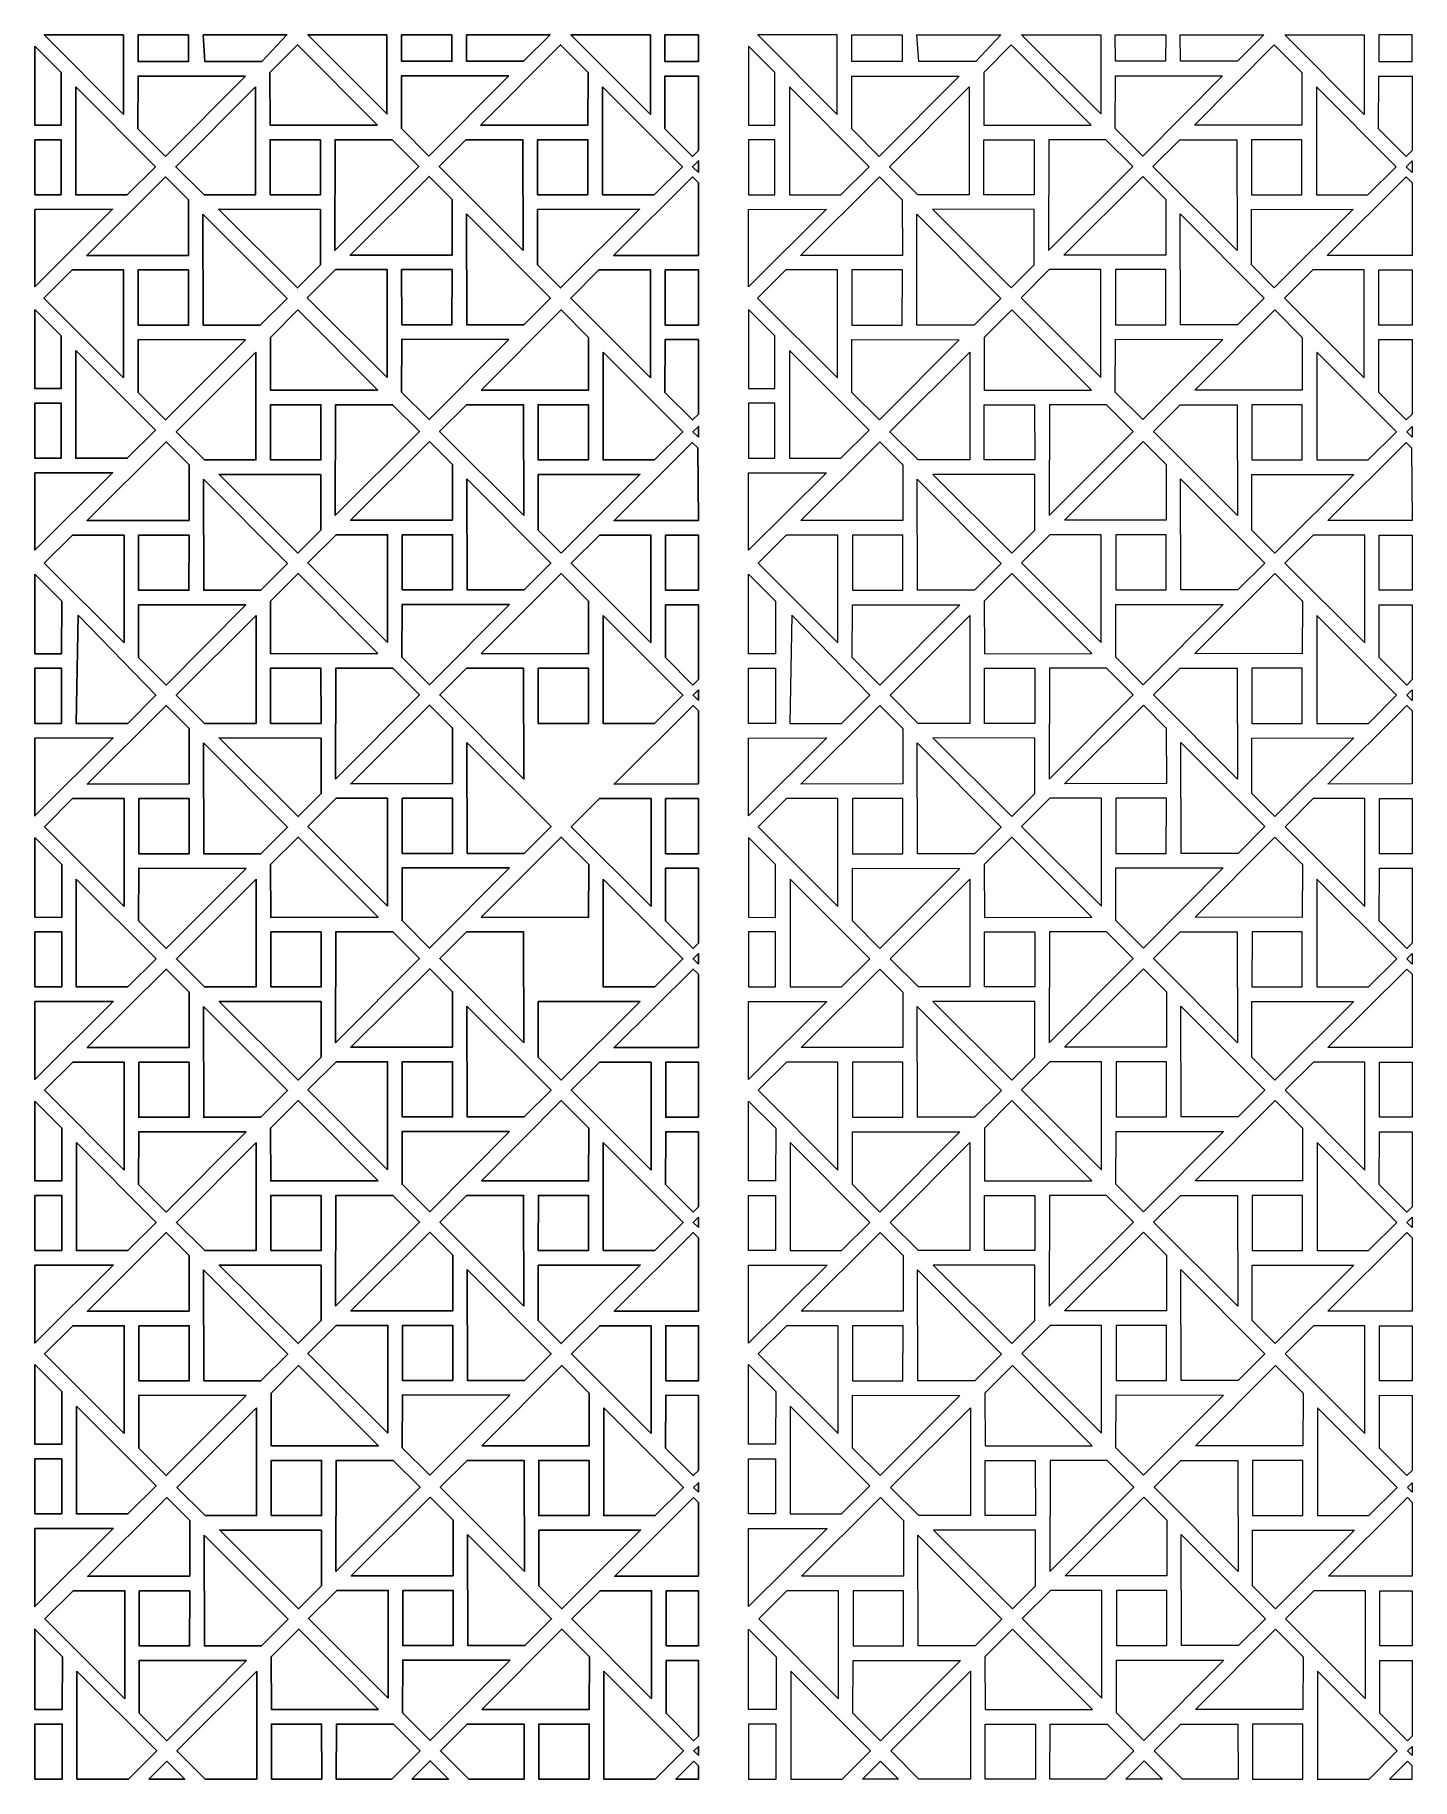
# Model space of a CAD drawing. Header units: centimetres. Extents: x -85 to 85, y -108 to 108.
import ezdxf

# ---------------------------------------------------------------- set-up
doc = ezdxf.new("R2010")
doc.units = ezdxf.units.CM
doc.header["$MEASUREMENT"] = 0
doc.layers.add('layer 1', color=7, linetype='Continuous')

msp = doc.modelspace()

# ---------------------------------------------------------------- linework, layer by layer
at = {"layer": 'layer 1', "color": 177}
for points, knots in [([(-83.82229, 107.6287), (-83.82229, 107.6287), (-74.02017, 107.62869), (-74.02017, 107.62869), (-74.02017, 107.62869), (-74.02017, 107.62869), (-74.02049, 97.82103), (-74.02049, 97.82103), (-74.02049, 97.82103), (-74.02049, 97.82103), (-83.82229, 107.6287), (-83.82229, 107.6287)], [0, 0, 0, 0, 0.25, 0.25, 0.25, 0.25, 0.5, 0.5, 0.5, 0.5, 1, 1, 1, 1]), ([(-41.5166, 107.6287), (-41.5166, 107.6287), (-51.27441, 107.6287), (-51.27441, 107.6287), (-51.27441, 107.6287), (-51.27441, 107.6287), (-41.51692, 97.86537), (-41.51692, 97.86537), (-41.51692, 97.86537), (-41.51692, 97.86537), (-41.5166, 107.6287), (-41.5166, 107.6287)], [0, 0, 0, 0, 0.25, 0.25, 0.25, 0.25, 0.5, 0.5, 0.5, 0.5, 1, 1, 1, 1]), ([(-7.21832, 107.6287), (-7.21832, 107.6287), (-3.1031, 107.62867), (-3.1031, 107.62867), (-3.1031, 107.62867), (-3.1031, 107.62867), (-3.10313, 104.33539), (-3.10313, 104.33539), (-3.10313, 104.33539), (-3.10313, 104.33539), (-7.21815, 104.33539), (-7.21815, 104.33539), (-7.21815, 104.33539), (-7.21815, 104.33539), (-7.21832, 107.6287), (-7.21832, 107.6287)], [0, 0, 0, 0, 0.2, 0.2, 0.2, 0.2, 0.4, 0.4, 0.4, 0.4, 0.6, 0.6, 0.6, 0.6, 1, 1, 1, 1]), ([(-84.95026, 106.25005), (-84.95026, 106.25005), (-81.7008, 102.99781), (-81.7008, 102.99781), (-81.7008, 102.99781), (-81.7008, 102.99781), (-81.71881, 96.48756), (-81.71881, 96.48756), (-81.71881, 96.48756), (-81.71881, 96.48756), (-84.95026, 96.49091), (-84.95026, 96.49091), (-84.95026, 96.49091), (-84.95026, 96.49091), (-84.95026, 106.25005), (-84.95026, 106.25005)], [0, 0, 0, 0, 0.2, 0.2, 0.2, 0.2, 0.4, 0.4, 0.4, 0.4, 0.6, 0.6, 0.6, 0.6, 1, 1, 1, 1]), ([(-66.006, 107.62869), (-66.006, 107.62869), (-72.21805, 107.62869), (-72.21805, 107.62869), (-72.21805, 107.62869), (-72.21805, 107.62869), (-72.21789, 104.33519), (-72.21789, 104.33519), (-72.21789, 104.33519), (-72.21789, 104.33519), (-66.0105, 104.33519), (-66.0105, 104.33519), (-66.0105, 104.33519), (-66.0105, 104.33519), (-66.006, 107.62869), (-66.006, 107.62869)], [0, 0, 0, 0, 0.2, 0.2, 0.2, 0.2, 0.4, 0.4, 0.4, 0.4, 0.6, 0.6, 0.6, 0.6, 1, 1, 1, 1]), ([(-64.20351, 107.62869), (-64.20351, 107.62869), (-63.97301, 104.36098), (-63.97301, 104.36098), (-63.97301, 104.36098), (-63.97301, 104.36098), (-56.93995, 104.36098), (-56.93995, 104.36098), (-56.93995, 104.36098), (-56.93995, 104.36098), (-53.85837, 107.62869), (-53.85837, 107.62869), (-53.85837, 107.62869), (-53.85837, 107.62869), (-64.20351, 107.62869), (-64.20351, 107.62869)], [0, 0, 0, 0, 0.2, 0.2, 0.2, 0.2, 0.4, 0.4, 0.4, 0.4, 0.6, 0.6, 0.6, 0.6, 1, 1, 1, 1]), ([(-42.69221, 96.50137), (-42.69221, 96.50137), (-55.93214, 96.48756), (-55.93214, 96.48756), (-55.93214, 96.48756), (-55.93214, 96.48756), (-55.95015, 102.99781), (-55.95015, 102.99781), (-55.95015, 102.99781), (-55.95015, 102.99781), (-52.54994, 106.40093), (-52.54994, 106.40093), (-52.54994, 106.40093), (-52.54994, 106.40093), (-42.69221, 96.50137), (-42.69221, 96.50137)], [0, 0, 0, 0, 0.2, 0.2, 0.2, 0.2, 0.4, 0.4, 0.4, 0.4, 0.6, 0.6, 0.6, 0.6, 1, 1, 1, 1]), ([(-33.50248, 107.62868), (-33.50248, 107.62868), (-39.71449, 107.62869), (-39.71449, 107.62869), (-39.71449, 107.62869), (-39.71449, 107.62869), (-39.71432, 104.37953), (-39.71432, 104.37953), (-39.71432, 104.37953), (-39.71432, 104.37953), (-33.50693, 104.37953), (-33.50693, 104.37953), (-33.50693, 104.37953), (-33.50693, 104.37953), (-33.50248, 107.62868), (-33.50248, 107.62868)], [0, 0, 0, 0, 0.2, 0.2, 0.2, 0.2, 0.4, 0.4, 0.4, 0.4, 0.6, 0.6, 0.6, 0.6, 1, 1, 1, 1]), ([(-21.39924, 107.62869), (-21.39924, 107.62869), (-31.69981, 107.62868), (-31.69981, 107.62868), (-31.69981, 107.62868), (-31.69981, 107.62868), (-31.69052, 104.37953), (-31.69052, 104.37953), (-31.69052, 104.37953), (-31.69052, 104.37953), (-24.65746, 104.37953), (-24.65746, 104.37953), (-24.65746, 104.37953), (-24.65746, 104.37953), (-21.39924, 107.62869), (-21.39924, 107.62869)], [0, 0, 0, 0, 0.2, 0.2, 0.2, 0.2, 0.4, 0.4, 0.4, 0.4, 0.6, 0.6, 0.6, 0.6, 1, 1, 1, 1]), ([(-29.95875, 96.50137), (-29.95875, 96.50137), (-16.71882, 96.48756), (-16.71882, 96.48756), (-16.71882, 96.48756), (-16.71882, 96.48756), (-16.70081, 102.99781), (-16.70081, 102.99781), (-16.70081, 102.99781), (-16.70081, 102.99781), (-20.10102, 106.40093), (-20.10102, 106.40093), (-20.10102, 106.40093), (-20.10102, 106.40093), (-29.95875, 96.50137), (-29.95875, 96.50137)], [0, 0, 0, 0, 0.2, 0.2, 0.2, 0.2, 0.4, 0.4, 0.4, 0.4, 0.6, 0.6, 0.6, 0.6, 1, 1, 1, 1]), ([(-9.02043, 107.62868), (-9.02043, 107.62868), (-18.82235, 107.62869), (-18.82235, 107.62869), (-18.82235, 107.62869), (-18.82235, 107.62869), (-9.02075, 97.82123), (-9.02075, 97.82123), (-9.02075, 97.82123), (-9.02075, 97.82123), (-9.02043, 107.62868), (-9.02043, 107.62868)], [0, 0, 0, 0, 0.25, 0.25, 0.25, 0.25, 0.5, 0.5, 0.5, 0.5, 1, 1, 1, 1]), ([(-79.91617, 101.20853), (-79.91617, 101.20853), (-70.07832, 91.36479), (-70.07832, 91.36479), (-70.07832, 91.36479), (-70.07832, 91.36479), (-73.56486, 87.89549), (-73.56486, 87.89549), (-73.56486, 87.89549), (-73.56486, 87.89549), (-79.91659, 87.89531), (-79.91659, 87.89531), (-79.91659, 87.89531), (-79.91659, 87.89531), (-79.91617, 101.20853), (-79.91617, 101.20853)], [0, 0, 0, 0, 0.2, 0.2, 0.2, 0.2, 0.4, 0.4, 0.4, 0.4, 0.6, 0.6, 0.6, 0.6, 1, 1, 1, 1]), ([(-58.97792, 102.52819), (-58.97792, 102.52819), (-72.21785, 102.542), (-72.21785, 102.542), (-72.21785, 102.542), (-72.21785, 102.542), (-72.23586, 96.03175), (-72.23586, 96.03175), (-72.23586, 96.03175), (-72.23586, 96.03175), (-68.83565, 92.62863), (-68.83565, 92.62863), (-68.83565, 92.62863), (-68.83565, 92.62863), (-58.97792, 102.52819), (-58.97792, 102.52819)], [0, 0, 0, 0, 0.2, 0.2, 0.2, 0.2, 0.4, 0.4, 0.4, 0.4, 0.6, 0.6, 0.6, 0.6, 1, 1, 1, 1]), ([(-57.73478, 101.20853), (-57.73478, 101.20853), (-67.57263, 91.36479), (-67.57263, 91.36479), (-67.57263, 91.36479), (-67.57263, 91.36479), (-64.08609, 87.89549), (-64.08609, 87.89549), (-64.08609, 87.89549), (-64.08609, 87.89549), (-57.73436, 87.89531), (-57.73436, 87.89531), (-57.73436, 87.89531), (-57.73436, 87.89531), (-57.73478, 101.20853), (-57.73478, 101.20853)], [0, 0, 0, 0, 0.2, 0.2, 0.2, 0.2, 0.4, 0.4, 0.4, 0.4, 0.6, 0.6, 0.6, 0.6, 1, 1, 1, 1]), ([(-26.47435, 102.57253), (-26.47435, 102.57253), (-39.71428, 102.58634), (-39.71428, 102.58634), (-39.71428, 102.58634), (-39.71428, 102.58634), (-39.73229, 96.07609), (-39.73229, 96.07609), (-39.73229, 96.07609), (-39.73229, 96.07609), (-36.33208, 92.67297), (-36.33208, 92.67297), (-36.33208, 92.67297), (-36.33208, 92.67297), (-26.47435, 102.57253), (-26.47435, 102.57253)], [0, 0, 0, 0, 0.2, 0.2, 0.2, 0.2, 0.4, 0.4, 0.4, 0.4, 0.6, 0.6, 0.6, 0.6, 1, 1, 1, 1]), ([(-14.91618, 101.20853), (-14.91618, 101.20853), (-5.07833, 91.36479), (-5.07833, 91.36479), (-5.07833, 91.36479), (-5.07833, 91.36479), (-8.56487, 87.89549), (-8.56487, 87.89549), (-8.56487, 87.89549), (-8.56487, 87.89549), (-14.9166, 87.89531), (-14.9166, 87.89531), (-14.9166, 87.89531), (-14.9166, 87.89531), (-14.91618, 101.20853), (-14.91618, 101.20853)], [0, 0, 0, 0, 0.2, 0.2, 0.2, 0.2, 0.4, 0.4, 0.4, 0.4, 0.6, 0.6, 0.6, 0.6, 1, 1, 1, 1]), ([(-3.10312, 93.36473), (-3.10312, 93.36473), (-3.10312, 102.5379), (-3.10312, 102.5379), (-3.10312, 102.5379), (-3.10312, 102.5379), (-7.21811, 102.5422), (-7.21811, 102.5422), (-7.21811, 102.5422), (-7.21811, 102.5422), (-7.23612, 96.03195), (-7.23612, 96.03195), (-7.23612, 96.03195), (-7.23612, 96.03195), (-3.83591, 92.62883), (-3.83591, 92.62883), (-3.83591, 92.62883), (-3.83591, 92.62883), (-3.10312, 93.36473), (-3.10312, 93.36473)], [0, 0, 0, 0, 0.166666667, 0.166666667, 0.166666667, 0.166666667, 0.333333333, 0.333333333, 0.333333333, 0.333333333, 0.5, 0.5, 0.5, 0.5, 0.666666667, 0.666666667, 0.666666667, 0.666666667, 1, 1, 1, 1]), ([(-84.95026, 94.69437), (-84.95026, 94.69437), (-81.71877, 94.69437), (-81.71877, 94.69437), (-81.71877, 94.69437), (-81.71877, 94.69437), (-81.71837, 87.8955), (-81.71837, 87.8955), (-81.71837, 87.8955), (-81.71837, 87.8955), (-84.95027, 87.8948), (-84.95027, 87.8948), (-84.95027, 87.8948), (-84.95027, 87.8948), (-84.95026, 94.69437), (-84.95026, 94.69437)], [0, 0, 0, 0, 0.2, 0.2, 0.2, 0.2, 0.4, 0.4, 0.4, 0.4, 0.6, 0.6, 0.6, 0.6, 1, 1, 1, 1]), ([(-55.93258, 87.8955), (-55.93258, 87.8955), (-49.71552, 87.89418), (-49.71552, 87.89418), (-49.71552, 87.89418), (-49.71552, 87.89418), (-49.72479, 94.69437), (-49.72479, 94.69437), (-49.72479, 94.69437), (-49.72479, 94.69437), (-55.93218, 94.69437), (-55.93218, 94.69437), (-55.93218, 94.69437), (-55.93218, 94.69437), (-55.93258, 87.8955), (-55.93258, 87.8955)], [0, 0, 0, 0, 0.2, 0.2, 0.2, 0.2, 0.4, 0.4, 0.4, 0.4, 0.6, 0.6, 0.6, 0.6, 1, 1, 1, 1]), ([(-47.9476, 81.01169), (-47.9476, 81.01169), (-47.90838, 94.69437), (-47.90838, 94.69437), (-47.90838, 94.69437), (-47.90838, 94.69437), (-40.87532, 94.69437), (-40.87532, 94.69437), (-40.87532, 94.69437), (-40.87532, 94.69437), (-37.57266, 91.40087), (-37.57266, 91.40087), (-37.57266, 91.40087), (-37.57266, 91.40087), (-47.9476, 81.01169), (-47.9476, 81.01169)], [0, 0, 0, 0, 0.2, 0.2, 0.2, 0.2, 0.4, 0.4, 0.4, 0.4, 0.6, 0.6, 0.6, 0.6, 1, 1, 1, 1]), ([(-24.70336, 81.01169), (-24.70336, 81.01169), (-24.74258, 94.69437), (-24.74258, 94.69437), (-24.74258, 94.69437), (-24.74258, 94.69437), (-31.77564, 94.69437), (-31.77564, 94.69437), (-31.77564, 94.69437), (-31.77564, 94.69437), (-35.0783, 91.40087), (-35.0783, 91.40087), (-35.0783, 91.40087), (-35.0783, 91.40087), (-24.70336, 81.01169), (-24.70336, 81.01169)], [0, 0, 0, 0, 0.2, 0.2, 0.2, 0.2, 0.4, 0.4, 0.4, 0.4, 0.6, 0.6, 0.6, 0.6, 1, 1, 1, 1]), ([(-16.71838, 87.8955), (-16.71838, 87.8955), (-22.93544, 87.89418), (-22.93544, 87.89418), (-22.93544, 87.89418), (-22.93544, 87.89418), (-22.92617, 94.69437), (-22.92617, 94.69437), (-22.92617, 94.69437), (-22.92617, 94.69437), (-16.71878, 94.69437), (-16.71878, 94.69437), (-16.71878, 94.69437), (-16.71878, 94.69437), (-16.71838, 87.8955), (-16.71838, 87.8955)], [0, 0, 0, 0, 0.2, 0.2, 0.2, 0.2, 0.4, 0.4, 0.4, 0.4, 0.6, 0.6, 0.6, 0.6, 1, 1, 1, 1]), ([(-3.10313, 90.64453), (-3.10313, 90.64453), (-3.10313, 92.08707), (-3.10313, 92.08707), (-3.10313, 92.08707), (-3.10313, 92.08707), (-3.82548, 91.36407), (-3.82548, 91.36407), (-3.82548, 91.36407), (-3.82548, 91.36407), (-3.10313, 90.64453), (-3.10313, 90.64453)], [0, 0, 0, 0, 0.25, 0.25, 0.25, 0.25, 0.5, 0.5, 0.5, 0.5, 1, 1, 1, 1]), ([(-65.99133, 80.41845), (-65.99133, 80.41845), (-65.99263, 87.27116), (-65.99263, 87.27116), (-65.99263, 87.27116), (-65.99263, 87.27116), (-68.82454, 90.10747), (-68.82454, 90.10747), (-68.82454, 90.10747), (-68.82454, 90.10747), (-78.563, 80.40721), (-78.563, 80.40721), (-78.563, 80.40721), (-78.563, 80.40721), (-65.99133, 80.41845), (-65.99133, 80.41845)], [0, 0, 0, 0, 0.2, 0.2, 0.2, 0.2, 0.4, 0.4, 0.4, 0.4, 0.6, 0.6, 0.6, 0.6, 1, 1, 1, 1]), ([(-33.48776, 80.46279), (-33.48776, 80.46279), (-33.48906, 87.3155), (-33.48906, 87.3155), (-33.48906, 87.3155), (-33.48906, 87.3155), (-36.32097, 90.15181), (-36.32097, 90.15181), (-36.32097, 90.15181), (-36.32097, 90.15181), (-46.05943, 80.45155), (-46.05943, 80.45155), (-46.05943, 80.45155), (-46.05943, 80.45155), (-33.48776, 80.46279), (-33.48776, 80.46279)], [0, 0, 0, 0, 0.2, 0.2, 0.2, 0.2, 0.4, 0.4, 0.4, 0.4, 0.6, 0.6, 0.6, 0.6, 1, 1, 1, 1]), ([(-3.10311, 80.41675), (-3.10311, 80.41675), (-3.10313, 89.38486), (-3.10313, 89.38486), (-3.10313, 89.38486), (-3.10313, 89.38486), (-3.8248, 90.10767), (-3.8248, 90.10767), (-3.8248, 90.10767), (-3.8248, 90.10767), (-13.56326, 80.40741), (-13.56326, 80.40741), (-13.56326, 80.40741), (-13.56326, 80.40741), (-3.10311, 80.41675), (-3.10311, 80.41675)], [0, 0, 0, 0, 0.2, 0.2, 0.2, 0.2, 0.4, 0.4, 0.4, 0.4, 0.6, 0.6, 0.6, 0.6, 1, 1, 1, 1]), ([(-84.95026, 86.09265), (-84.95026, 86.09265), (-84.95025, 76.55113), (-84.95025, 76.55113), (-84.95025, 76.55113), (-84.95025, 76.55113), (-75.36256, 86.10124), (-75.36256, 86.10124), (-75.36256, 86.10124), (-75.36256, 86.10124), (-84.95026, 86.09265), (-84.95026, 86.09265)], [0, 0, 0, 0, 0.25, 0.25, 0.25, 0.25, 0.5, 0.5, 0.5, 0.5, 1, 1, 1, 1]), ([(-64.22221, 85.49676), (-64.22221, 85.49676), (-64.18299, 71.81408), (-64.18299, 71.81408), (-64.18299, 71.81408), (-64.18299, 71.81408), (-57.14993, 71.81408), (-57.14993, 71.81408), (-57.14993, 71.81408), (-57.14993, 71.81408), (-53.84727, 75.10758), (-53.84727, 75.10758), (-53.84727, 75.10758), (-53.84727, 75.10758), (-64.22221, 85.49676), (-64.22221, 85.49676)], [0, 0, 0, 0, 0.2, 0.2, 0.2, 0.2, 0.4, 0.4, 0.4, 0.4, 0.6, 0.6, 0.6, 0.6, 1, 1, 1, 1]), ([(-49.71672, 86.09), (-49.71672, 86.09), (-49.71802, 79.23729), (-49.71802, 79.23729), (-49.71802, 79.23729), (-49.71802, 79.23729), (-52.54993, 76.40098), (-52.54993, 76.40098), (-52.54993, 76.40098), (-52.54993, 76.40098), (-62.28839, 86.10124), (-62.28839, 86.10124), (-62.28839, 86.10124), (-62.28839, 86.10124), (-49.71672, 86.09), (-49.71672, 86.09)], [0, 0, 0, 0, 0.2, 0.2, 0.2, 0.2, 0.4, 0.4, 0.4, 0.4, 0.6, 0.6, 0.6, 0.6, 1, 1, 1, 1]), ([(-31.71864, 85.5411), (-31.71864, 85.5411), (-31.67942, 71.85842), (-31.67942, 71.85842), (-31.67942, 71.85842), (-31.67942, 71.85842), (-24.64636, 71.85842), (-24.64636, 71.85842), (-24.64636, 71.85842), (-24.64636, 71.85842), (-21.3437, 75.15192), (-21.3437, 75.15192), (-21.3437, 75.15192), (-21.3437, 75.15192), (-31.71864, 85.5411), (-31.71864, 85.5411)], [0, 0, 0, 0, 0.2, 0.2, 0.2, 0.2, 0.4, 0.4, 0.4, 0.4, 0.6, 0.6, 0.6, 0.6, 1, 1, 1, 1]), ([(-22.93424, 86.09), (-22.93424, 86.09), (-22.93294, 79.23729), (-22.93294, 79.23729), (-22.93294, 79.23729), (-22.93294, 79.23729), (-20.10103, 76.40098), (-20.10103, 76.40098), (-20.10103, 76.40098), (-20.10103, 76.40098), (-10.36257, 86.10124), (-10.36257, 86.10124), (-10.36257, 86.10124), (-10.36257, 86.10124), (-22.93424, 86.09), (-22.93424, 86.09)], [0, 0, 0, 0, 0.2, 0.2, 0.2, 0.2, 0.4, 0.4, 0.4, 0.4, 0.6, 0.6, 0.6, 0.6, 1, 1, 1, 1]), ([(-74.00939, 65.29992), (-74.00939, 65.29992), (-83.84724, 75.14366), (-83.84724, 75.14366), (-83.84724, 75.14366), (-83.84724, 75.14366), (-80.3607, 78.61296), (-80.3607, 78.61296), (-80.3607, 78.61296), (-80.3607, 78.61296), (-74.00897, 78.61314), (-74.00897, 78.61314), (-74.00897, 78.61314), (-74.00897, 78.61314), (-74.00939, 65.29992), (-74.00939, 65.29992)], [0, 0, 0, 0, 0.2, 0.2, 0.2, 0.2, 0.4, 0.4, 0.4, 0.4, 0.6, 0.6, 0.6, 0.6, 1, 1, 1, 1]), ([(-72.20719, 78.61295), (-72.20719, 78.61295), (-65.99013, 78.61427), (-65.99013, 78.61427), (-65.99013, 78.61427), (-65.99013, 78.61427), (-65.9994, 71.81408), (-65.9994, 71.81408), (-65.9994, 71.81408), (-65.9994, 71.81408), (-72.20679, 71.81408), (-72.20679, 71.81408), (-72.20679, 71.81408), (-72.20679, 71.81408), (-72.20719, 78.61295), (-72.20719, 78.61295)], [0, 0, 0, 0, 0.2, 0.2, 0.2, 0.2, 0.4, 0.4, 0.4, 0.4, 0.6, 0.6, 0.6, 0.6, 1, 1, 1, 1]), ([(-41.50582, 65.34426), (-41.50582, 65.34426), (-51.34367, 75.188), (-51.34367, 75.188), (-51.34367, 75.188), (-51.34367, 75.188), (-47.85713, 78.6573), (-47.85713, 78.6573), (-47.85713, 78.6573), (-47.85713, 78.6573), (-41.5054, 78.65748), (-41.5054, 78.65748), (-41.5054, 78.65748), (-41.5054, 78.65748), (-41.50582, 65.34426), (-41.50582, 65.34426)], [0, 0, 0, 0, 0.2, 0.2, 0.2, 0.2, 0.4, 0.4, 0.4, 0.4, 0.6, 0.6, 0.6, 0.6, 1, 1, 1, 1]), ([(-39.70362, 78.65729), (-39.70362, 78.65729), (-33.48656, 78.65861), (-33.48656, 78.65861), (-33.48656, 78.65861), (-33.48656, 78.65861), (-33.49583, 71.85842), (-33.49583, 71.85842), (-33.49583, 71.85842), (-33.49583, 71.85842), (-39.70322, 71.85842), (-39.70322, 71.85842), (-39.70322, 71.85842), (-39.70322, 71.85842), (-39.70362, 78.65729), (-39.70362, 78.65729)], [0, 0, 0, 0, 0.2, 0.2, 0.2, 0.2, 0.4, 0.4, 0.4, 0.4, 0.6, 0.6, 0.6, 0.6, 1, 1, 1, 1]), ([(-9.00965, 65.30012), (-9.00965, 65.30012), (-18.8475, 75.14386), (-18.8475, 75.14386), (-18.8475, 75.14386), (-18.8475, 75.14386), (-15.36096, 78.61316), (-15.36096, 78.61316), (-15.36096, 78.61316), (-15.36096, 78.61316), (-9.00923, 78.61334), (-9.00923, 78.61334), (-9.00923, 78.61334), (-9.00923, 78.61334), (-9.00965, 65.30012), (-9.00965, 65.30012)], [0, 0, 0, 0, 0.2, 0.2, 0.2, 0.2, 0.4, 0.4, 0.4, 0.4, 0.6, 0.6, 0.6, 0.6, 1, 1, 1, 1]), ([(-3.10313, 71.81428), (-3.10313, 71.81428), (-3.10311, 78.61401), (-3.10311, 78.61401), (-3.10311, 78.61401), (-3.10311, 78.61401), (-7.20745, 78.61315), (-7.20745, 78.61315), (-7.20745, 78.61315), (-7.20745, 78.61315), (-7.20705, 71.81428), (-7.20705, 71.81428), (-7.20705, 71.81428), (-7.20705, 71.81428), (-3.10313, 71.81428), (-3.10313, 71.81428)], [0, 0, 0, 0, 0.2, 0.2, 0.2, 0.2, 0.4, 0.4, 0.4, 0.4, 0.6, 0.6, 0.6, 0.6, 1, 1, 1, 1]), ([(-84.95026, 73.73622), (-84.95026, 73.73622), (-81.7014, 70.48457), (-81.7014, 70.48457), (-81.7014, 70.48457), (-81.7014, 70.48457), (-81.71941, 63.97432), (-81.71941, 63.97432), (-81.71941, 63.97432), (-81.71941, 63.97432), (-84.95026, 63.97768), (-84.95026, 63.97768), (-84.95026, 63.97768), (-84.95026, 63.97768), (-84.95026, 73.73622), (-84.95026, 73.73622)], [0, 0, 0, 0, 0.2, 0.2, 0.2, 0.2, 0.4, 0.4, 0.4, 0.4, 0.6, 0.6, 0.6, 0.6, 1, 1, 1, 1]), ([(-42.63704, 63.78568), (-42.63704, 63.78568), (-55.87697, 63.77187), (-55.87697, 63.77187), (-55.87697, 63.77187), (-55.87697, 63.77187), (-55.89498, 70.28212), (-55.89498, 70.28212), (-55.89498, 70.28212), (-55.89498, 70.28212), (-52.49477, 73.68524), (-52.49477, 73.68524), (-52.49477, 73.68524), (-52.49477, 73.68524), (-42.63704, 63.78568), (-42.63704, 63.78568)], [0, 0, 0, 0, 0.2, 0.2, 0.2, 0.2, 0.4, 0.4, 0.4, 0.4, 0.6, 0.6, 0.6, 0.6, 1, 1, 1, 1]), ([(-29.90358, 63.78568), (-29.90358, 63.78568), (-16.66365, 63.77187), (-16.66365, 63.77187), (-16.66365, 63.77187), (-16.66365, 63.77187), (-16.64564, 70.28212), (-16.64564, 70.28212), (-16.64564, 70.28212), (-16.64564, 70.28212), (-20.04585, 73.68524), (-20.04585, 73.68524), (-20.04585, 73.68524), (-20.04585, 73.68524), (-29.90358, 63.78568), (-29.90358, 63.78568)], [0, 0, 0, 0, 0.2, 0.2, 0.2, 0.2, 0.4, 0.4, 0.4, 0.4, 0.6, 0.6, 0.6, 0.6, 1, 1, 1, 1]), ([(-58.96682, 70.00708), (-58.96682, 70.00708), (-72.20675, 70.02089), (-72.20675, 70.02089), (-72.20675, 70.02089), (-72.20675, 70.02089), (-72.22476, 63.51064), (-72.22476, 63.51064), (-72.22476, 63.51064), (-72.22476, 63.51064), (-68.82455, 60.10752), (-68.82455, 60.10752), (-68.82455, 60.10752), (-68.82455, 60.10752), (-58.96682, 70.00708), (-58.96682, 70.00708)], [0, 0, 0, 0, 0.2, 0.2, 0.2, 0.2, 0.4, 0.4, 0.4, 0.4, 0.6, 0.6, 0.6, 0.6, 1, 1, 1, 1]), ([(-26.46325, 70.05142), (-26.46325, 70.05142), (-39.70318, 70.06523), (-39.70318, 70.06523), (-39.70318, 70.06523), (-39.70318, 70.06523), (-39.72119, 63.55498), (-39.72119, 63.55498), (-39.72119, 63.55498), (-39.72119, 63.55498), (-36.32098, 60.15186), (-36.32098, 60.15186), (-36.32098, 60.15186), (-36.32098, 60.15186), (-26.46325, 70.05142), (-26.46325, 70.05142)], [0, 0, 0, 0, 0.2, 0.2, 0.2, 0.2, 0.4, 0.4, 0.4, 0.4, 0.6, 0.6, 0.6, 0.6, 1, 1, 1, 1]), ([(-3.10311, 60.83248), (-3.10311, 60.83248), (-3.10312, 70.0168), (-3.10312, 70.0168), (-3.10312, 70.0168), (-3.10312, 70.0168), (-7.20701, 70.02109), (-7.20701, 70.02109), (-7.20701, 70.02109), (-7.20701, 70.02109), (-7.22502, 63.51084), (-7.22502, 63.51084), (-7.22502, 63.51084), (-7.22502, 63.51084), (-3.82481, 60.10772), (-3.82481, 60.10772), (-3.82481, 60.10772), (-3.82481, 60.10772), (-3.10311, 60.83248), (-3.10311, 60.83248)], [0, 0, 0, 0, 0.166666667, 0.166666667, 0.166666667, 0.166666667, 0.333333333, 0.333333333, 0.333333333, 0.333333333, 0.5, 0.5, 0.5, 0.5, 0.666666667, 0.666666667, 0.666666667, 0.666666667, 1, 1, 1, 1]), ([(-79.91677, 68.69529), (-79.91677, 68.69529), (-70.07892, 58.85155), (-70.07892, 58.85155), (-70.07892, 58.85155), (-70.07892, 58.85155), (-73.56546, 55.38225), (-73.56546, 55.38225), (-73.56546, 55.38225), (-73.56546, 55.38225), (-79.91719, 55.38207), (-79.91719, 55.38207), (-79.91719, 55.38207), (-79.91719, 55.38207), (-79.91677, 68.69529), (-79.91677, 68.69529)], [0, 0, 0, 0, 0.2, 0.2, 0.2, 0.2, 0.4, 0.4, 0.4, 0.4, 0.6, 0.6, 0.6, 0.6, 1, 1, 1, 1]), ([(-57.67961, 68.49284), (-57.67961, 68.49284), (-67.51746, 58.6491), (-67.51746, 58.6491), (-67.51746, 58.6491), (-67.51746, 58.6491), (-64.03092, 55.1798), (-64.03092, 55.1798), (-64.03092, 55.1798), (-64.03092, 55.1798), (-57.67919, 55.17962), (-57.67919, 55.17962), (-57.67919, 55.17962), (-57.67919, 55.17962), (-57.67961, 68.49284), (-57.67961, 68.49284)], [0, 0, 0, 0, 0.2, 0.2, 0.2, 0.2, 0.4, 0.4, 0.4, 0.4, 0.6, 0.6, 0.6, 0.6, 1, 1, 1, 1]), ([(-14.86101, 68.49284), (-14.86101, 68.49284), (-5.02316, 58.6491), (-5.02316, 58.6491), (-5.02316, 58.6491), (-5.02316, 58.6491), (-8.5097, 55.1798), (-8.5097, 55.1798), (-8.5097, 55.1798), (-8.5097, 55.1798), (-14.86143, 55.17962), (-14.86143, 55.17962), (-14.86143, 55.17962), (-14.86143, 55.17962), (-14.86101, 68.49284), (-14.86101, 68.49284)], [0, 0, 0, 0, 0.2, 0.2, 0.2, 0.2, 0.4, 0.4, 0.4, 0.4, 0.6, 0.6, 0.6, 0.6, 1, 1, 1, 1]), ([(-84.95025, 62.18113), (-84.95025, 62.18113), (-81.71937, 62.18113), (-81.71937, 62.18113), (-81.71937, 62.18113), (-81.71937, 62.18113), (-81.71897, 55.38226), (-81.71897, 55.38226), (-81.71897, 55.38226), (-81.71897, 55.38226), (-84.95027, 55.38155), (-84.95027, 55.38155), (-84.95027, 55.38155), (-84.95027, 55.38155), (-84.95025, 62.18113), (-84.95025, 62.18113)], [0, 0, 0, 0, 0.2, 0.2, 0.2, 0.2, 0.4, 0.4, 0.4, 0.4, 0.6, 0.6, 0.6, 0.6, 1, 1, 1, 1]), ([(-55.87741, 55.17981), (-55.87741, 55.17981), (-49.66035, 55.17849), (-49.66035, 55.17849), (-49.66035, 55.17849), (-49.66035, 55.17849), (-49.66962, 61.97868), (-49.66962, 61.97868), (-49.66962, 61.97868), (-49.66962, 61.97868), (-55.87701, 61.97868), (-55.87701, 61.97868), (-55.87701, 61.97868), (-55.87701, 61.97868), (-55.87741, 55.17981), (-55.87741, 55.17981)], [0, 0, 0, 0, 0.2, 0.2, 0.2, 0.2, 0.4, 0.4, 0.4, 0.4, 0.6, 0.6, 0.6, 0.6, 1, 1, 1, 1]), ([(-47.89243, 48.296), (-47.89243, 48.296), (-47.85321, 61.97868), (-47.85321, 61.97868), (-47.85321, 61.97868), (-47.85321, 61.97868), (-40.82015, 61.97868), (-40.82015, 61.97868), (-40.82015, 61.97868), (-40.82015, 61.97868), (-37.51749, 58.68518), (-37.51749, 58.68518), (-37.51749, 58.68518), (-37.51749, 58.68518), (-47.89243, 48.296), (-47.89243, 48.296)], [0, 0, 0, 0, 0.2, 0.2, 0.2, 0.2, 0.4, 0.4, 0.4, 0.4, 0.6, 0.6, 0.6, 0.6, 1, 1, 1, 1]), ([(-24.64819, 48.296), (-24.64819, 48.296), (-24.68741, 61.97868), (-24.68741, 61.97868), (-24.68741, 61.97868), (-24.68741, 61.97868), (-31.72047, 61.97868), (-31.72047, 61.97868), (-31.72047, 61.97868), (-31.72047, 61.97868), (-35.02313, 58.68518), (-35.02313, 58.68518), (-35.02313, 58.68518), (-35.02313, 58.68518), (-24.64819, 48.296), (-24.64819, 48.296)], [0, 0, 0, 0, 0.2, 0.2, 0.2, 0.2, 0.4, 0.4, 0.4, 0.4, 0.6, 0.6, 0.6, 0.6, 1, 1, 1, 1]), ([(-16.66321, 55.17981), (-16.66321, 55.17981), (-22.88027, 55.17849), (-22.88027, 55.17849), (-22.88027, 55.17849), (-22.88027, 55.17849), (-22.871, 61.97868), (-22.871, 61.97868), (-22.871, 61.97868), (-22.871, 61.97868), (-16.66361, 61.97868), (-16.66361, 61.97868), (-16.66361, 61.97868), (-16.66361, 61.97868), (-16.66321, 55.17981), (-16.66321, 55.17981)], [0, 0, 0, 0, 0.2, 0.2, 0.2, 0.2, 0.4, 0.4, 0.4, 0.4, 0.6, 0.6, 0.6, 0.6, 1, 1, 1, 1]), ([(-3.10314, 57.98381), (-3.10314, 57.98381), (-3.10312, 59.31617), (-3.10312, 59.31617), (-3.10312, 59.31617), (-3.10312, 59.31617), (-3.77031, 58.64838), (-3.77031, 58.64838), (-3.77031, 58.64838), (-3.77031, 58.64838), (-3.10314, 57.98381), (-3.10314, 57.98381)], [0, 0, 0, 0, 0.25, 0.25, 0.25, 0.25, 0.5, 0.5, 0.5, 0.5, 1, 1, 1, 1]), ([(-65.93616, 47.70276), (-65.93616, 47.70276), (-65.93746, 54.55547), (-65.93746, 54.55547), (-65.93746, 54.55547), (-65.93746, 54.55547), (-68.76937, 57.39178), (-68.76937, 57.39178), (-68.76937, 57.39178), (-68.76937, 57.39178), (-78.50783, 47.69152), (-78.50783, 47.69152), (-78.50783, 47.69152), (-78.50783, 47.69152), (-65.93616, 47.70276), (-65.93616, 47.70276)], [0, 0, 0, 0, 0.2, 0.2, 0.2, 0.2, 0.4, 0.4, 0.4, 0.4, 0.6, 0.6, 0.6, 0.6, 1, 1, 1, 1]), ([(-33.43259, 47.7471), (-33.43259, 47.7471), (-33.43389, 54.59981), (-33.43389, 54.59981), (-33.43389, 54.59981), (-33.43389, 54.59981), (-36.2658, 57.43612), (-36.2658, 57.43612), (-36.2658, 57.43612), (-36.2658, 57.43612), (-46.00426, 47.73586), (-46.00426, 47.73586), (-46.00426, 47.73586), (-46.00426, 47.73586), (-33.43259, 47.7471), (-33.43259, 47.7471)], [0, 0, 0, 0, 0.2, 0.2, 0.2, 0.2, 0.4, 0.4, 0.4, 0.4, 0.6, 0.6, 0.6, 0.6, 1, 1, 1, 1]), ([(-3.10311, 47.70101), (-3.10311, 47.70101), (-3.18516, 56.65484), (-3.18516, 56.65484), (-3.18516, 56.65484), (-3.18516, 56.65484), (-3.85166, 57.32238), (-3.85166, 57.32238), (-3.85166, 57.32238), (-3.85166, 57.32238), (-13.50809, 47.69172), (-13.50809, 47.69172), (-13.50809, 47.69172), (-13.50809, 47.69172), (-3.10311, 47.70101), (-3.10311, 47.70101)], [0, 0, 0, 0, 0.2, 0.2, 0.2, 0.2, 0.4, 0.4, 0.4, 0.4, 0.6, 0.6, 0.6, 0.6, 1, 1, 1, 1]), ([(-84.95026, 53.57941), (-84.95026, 53.57941), (-84.95025, 44.0385), (-84.95025, 44.0385), (-84.95025, 44.0385), (-84.95025, 44.0385), (-75.36316, 53.588), (-75.36316, 53.588), (-75.36316, 53.588), (-75.36316, 53.588), (-84.95026, 53.57941), (-84.95026, 53.57941)], [0, 0, 0, 0, 0.25, 0.25, 0.25, 0.25, 0.5, 0.5, 0.5, 0.5, 1, 1, 1, 1]), ([(-64.16704, 52.78107), (-64.16704, 52.78107), (-64.12782, 39.09839), (-64.12782, 39.09839), (-64.12782, 39.09839), (-64.12782, 39.09839), (-57.09476, 39.09839), (-57.09476, 39.09839), (-57.09476, 39.09839), (-57.09476, 39.09839), (-53.7921, 42.39189), (-53.7921, 42.39189), (-53.7921, 42.39189), (-53.7921, 42.39189), (-64.16704, 52.78107), (-64.16704, 52.78107)], [0, 0, 0, 0, 0.2, 0.2, 0.2, 0.2, 0.4, 0.4, 0.4, 0.4, 0.6, 0.6, 0.6, 0.6, 1, 1, 1, 1]), ([(-49.66155, 53.37431), (-49.66155, 53.37431), (-49.66285, 46.5216), (-49.66285, 46.5216), (-49.66285, 46.5216), (-49.66285, 46.5216), (-52.49476, 43.68529), (-52.49476, 43.68529), (-52.49476, 43.68529), (-52.49476, 43.68529), (-62.23322, 53.38555), (-62.23322, 53.38555), (-62.23322, 53.38555), (-62.23322, 53.38555), (-49.66155, 53.37431), (-49.66155, 53.37431)], [0, 0, 0, 0, 0.2, 0.2, 0.2, 0.2, 0.4, 0.4, 0.4, 0.4, 0.6, 0.6, 0.6, 0.6, 1, 1, 1, 1]), ([(-31.66347, 52.82541), (-31.66347, 52.82541), (-31.62425, 39.14273), (-31.62425, 39.14273), (-31.62425, 39.14273), (-31.62425, 39.14273), (-24.59119, 39.14273), (-24.59119, 39.14273), (-24.59119, 39.14273), (-24.59119, 39.14273), (-21.28853, 42.43623), (-21.28853, 42.43623), (-21.28853, 42.43623), (-21.28853, 42.43623), (-31.66347, 52.82541), (-31.66347, 52.82541)], [0, 0, 0, 0, 0.2, 0.2, 0.2, 0.2, 0.4, 0.4, 0.4, 0.4, 0.6, 0.6, 0.6, 0.6, 1, 1, 1, 1]), ([(-22.87907, 53.37431), (-22.87907, 53.37431), (-22.87777, 46.5216), (-22.87777, 46.5216), (-22.87777, 46.5216), (-22.87777, 46.5216), (-20.04586, 43.68529), (-20.04586, 43.68529), (-20.04586, 43.68529), (-20.04586, 43.68529), (-10.3074, 53.38555), (-10.3074, 53.38555), (-10.3074, 53.38555), (-10.3074, 53.38555), (-22.87907, 53.37431), (-22.87907, 53.37431)], [0, 0, 0, 0, 0.2, 0.2, 0.2, 0.2, 0.4, 0.4, 0.4, 0.4, 0.6, 0.6, 0.6, 0.6, 1, 1, 1, 1]), ([(-73.95422, 32.58423), (-73.95422, 32.58423), (-83.79207, 42.42797), (-83.79207, 42.42797), (-83.79207, 42.42797), (-83.79207, 42.42797), (-80.30553, 45.89727), (-80.30553, 45.89727), (-80.30553, 45.89727), (-80.30553, 45.89727), (-73.9538, 45.89745), (-73.9538, 45.89745), (-73.9538, 45.89745), (-73.9538, 45.89745), (-73.95422, 32.58423), (-73.95422, 32.58423)], [0, 0, 0, 0, 0.2, 0.2, 0.2, 0.2, 0.4, 0.4, 0.4, 0.4, 0.6, 0.6, 0.6, 0.6, 1, 1, 1, 1]), ([(-72.15202, 45.89726), (-72.15202, 45.89726), (-65.93496, 45.89858), (-65.93496, 45.89858), (-65.93496, 45.89858), (-65.93496, 45.89858), (-65.94423, 39.09839), (-65.94423, 39.09839), (-65.94423, 39.09839), (-65.94423, 39.09839), (-72.15162, 39.09839), (-72.15162, 39.09839), (-72.15162, 39.09839), (-72.15162, 39.09839), (-72.15202, 45.89726), (-72.15202, 45.89726)], [0, 0, 0, 0, 0.2, 0.2, 0.2, 0.2, 0.4, 0.4, 0.4, 0.4, 0.6, 0.6, 0.6, 0.6, 1, 1, 1, 1]), ([(-41.45065, 32.62857), (-41.45065, 32.62857), (-51.2885, 42.47231), (-51.2885, 42.47231), (-51.2885, 42.47231), (-51.2885, 42.47231), (-47.80196, 45.94161), (-47.80196, 45.94161), (-47.80196, 45.94161), (-47.80196, 45.94161), (-41.45023, 45.94179), (-41.45023, 45.94179), (-41.45023, 45.94179), (-41.45023, 45.94179), (-41.45065, 32.62857), (-41.45065, 32.62857)], [0, 0, 0, 0, 0.2, 0.2, 0.2, 0.2, 0.4, 0.4, 0.4, 0.4, 0.6, 0.6, 0.6, 0.6, 1, 1, 1, 1]), ([(-39.64845, 45.9416), (-39.64845, 45.9416), (-33.43139, 45.94292), (-33.43139, 45.94292), (-33.43139, 45.94292), (-33.43139, 45.94292), (-33.44066, 39.14273), (-33.44066, 39.14273), (-33.44066, 39.14273), (-33.44066, 39.14273), (-39.64805, 39.14273), (-39.64805, 39.14273), (-39.64805, 39.14273), (-39.64805, 39.14273), (-39.64845, 45.9416), (-39.64845, 45.9416)], [0, 0, 0, 0, 0.2, 0.2, 0.2, 0.2, 0.4, 0.4, 0.4, 0.4, 0.6, 0.6, 0.6, 0.6, 1, 1, 1, 1]), ([(-8.95448, 32.58443), (-8.95448, 32.58443), (-18.79233, 42.42817), (-18.79233, 42.42817), (-18.79233, 42.42817), (-18.79233, 42.42817), (-15.30579, 45.89747), (-15.30579, 45.89747), (-15.30579, 45.89747), (-15.30579, 45.89747), (-8.95406, 45.89765), (-8.95406, 45.89765), (-8.95406, 45.89765), (-8.95406, 45.89765), (-8.95448, 32.58443), (-8.95448, 32.58443)], [0, 0, 0, 0, 0.2, 0.2, 0.2, 0.2, 0.4, 0.4, 0.4, 0.4, 0.6, 0.6, 0.6, 0.6, 1, 1, 1, 1]), ([(-3.10312, 39.09859), (-3.10312, 39.09859), (-3.10312, 45.89831), (-3.10312, 45.89831), (-3.10312, 45.89831), (-3.10312, 45.89831), (-7.15228, 45.89746), (-7.15228, 45.89746), (-7.15228, 45.89746), (-7.15228, 45.89746), (-7.15188, 39.09859), (-7.15188, 39.09859), (-7.15188, 39.09859), (-7.15188, 39.09859), (-3.10312, 39.09859), (-3.10312, 39.09859)], [0, 0, 0, 0, 0.2, 0.2, 0.2, 0.2, 0.4, 0.4, 0.4, 0.4, 0.6, 0.6, 0.6, 0.6, 1, 1, 1, 1]), ([(-84.95027, 41.07959), (-84.95027, 41.07959), (-84.95025, 31.25418), (-84.95025, 31.25418), (-84.95025, 31.25418), (-84.95025, 31.25418), (-81.65254, 31.25076), (-81.65254, 31.25076), (-81.65254, 31.25076), (-81.65254, 31.25076), (-81.63453, 37.76101), (-81.63453, 37.76101), (-81.63453, 37.76101), (-81.63453, 37.76101), (-84.95027, 41.07959), (-84.95027, 41.07959)], [0, 0, 0, 0, 0.2, 0.2, 0.2, 0.2, 0.4, 0.4, 0.4, 0.4, 0.6, 0.6, 0.6, 0.6, 1, 1, 1, 1]), ([(-42.62594, 31.26457), (-42.62594, 31.26457), (-55.86587, 31.25076), (-55.86587, 31.25076), (-55.86587, 31.25076), (-55.86587, 31.25076), (-55.88388, 37.76101), (-55.88388, 37.76101), (-55.88388, 37.76101), (-55.88388, 37.76101), (-52.48367, 41.16413), (-52.48367, 41.16413), (-52.48367, 41.16413), (-52.48367, 41.16413), (-42.62594, 31.26457), (-42.62594, 31.26457)], [0, 0, 0, 0, 0.2, 0.2, 0.2, 0.2, 0.4, 0.4, 0.4, 0.4, 0.6, 0.6, 0.6, 0.6, 1, 1, 1, 1]), ([(-29.89248, 31.26457), (-29.89248, 31.26457), (-16.65255, 31.25076), (-16.65255, 31.25076), (-16.65255, 31.25076), (-16.65255, 31.25076), (-16.63454, 37.76101), (-16.63454, 37.76101), (-16.63454, 37.76101), (-16.63454, 37.76101), (-20.03475, 41.16413), (-20.03475, 41.16413), (-20.03475, 41.16413), (-20.03475, 41.16413), (-29.89248, 31.26457), (-29.89248, 31.26457)], [0, 0, 0, 0, 0.2, 0.2, 0.2, 0.2, 0.4, 0.4, 0.4, 0.4, 0.6, 0.6, 0.6, 0.6, 1, 1, 1, 1]), ([(-58.91165, 37.29139), (-58.91165, 37.29139), (-72.15158, 37.3052), (-72.15158, 37.3052), (-72.15158, 37.3052), (-72.15158, 37.3052), (-72.16959, 30.79495), (-72.16959, 30.79495), (-72.16959, 30.79495), (-72.16959, 30.79495), (-68.76938, 27.39183), (-68.76938, 27.39183), (-68.76938, 27.39183), (-68.76938, 27.39183), (-58.91165, 37.29139), (-58.91165, 37.29139)], [0, 0, 0, 0, 0.2, 0.2, 0.2, 0.2, 0.4, 0.4, 0.4, 0.4, 0.6, 0.6, 0.6, 0.6, 1, 1, 1, 1]), ([(-26.40808, 37.33573), (-26.40808, 37.33573), (-39.64801, 37.34954), (-39.64801, 37.34954), (-39.64801, 37.34954), (-39.64801, 37.34954), (-39.66602, 30.83929), (-39.66602, 30.83929), (-39.66602, 30.83929), (-39.66602, 30.83929), (-36.26581, 27.43617), (-36.26581, 27.43617), (-36.26581, 27.43617), (-36.26581, 27.43617), (-26.40808, 37.33573), (-26.40808, 37.33573)], [0, 0, 0, 0, 0.2, 0.2, 0.2, 0.2, 0.4, 0.4, 0.4, 0.4, 0.6, 0.6, 0.6, 0.6, 1, 1, 1, 1]), ([(-3.10311, 28.06139), (-3.10311, 28.06139), (-3.10313, 37.30117), (-3.10313, 37.30117), (-3.10313, 37.30117), (-3.10313, 37.30117), (-7.15184, 37.3054), (-7.15184, 37.3054), (-7.15184, 37.3054), (-7.15184, 37.3054), (-7.16985, 30.79515), (-7.16985, 30.79515), (-7.16985, 30.79515), (-7.16985, 30.79515), (-3.76964, 27.39203), (-3.76964, 27.39203), (-3.76964, 27.39203), (-3.76964, 27.39203), (-3.10311, 28.06139), (-3.10311, 28.06139)], [0, 0, 0, 0, 0.166666667, 0.166666667, 0.166666667, 0.166666667, 0.333333333, 0.333333333, 0.333333333, 0.333333333, 0.5, 0.5, 0.5, 0.5, 0.666666667, 0.666666667, 0.666666667, 0.666666667, 1, 1, 1, 1]), ([(-79.62882, 35.99752), (-79.62882, 35.99752), (-70.01205, 26.12799), (-70.01205, 26.12799), (-70.01205, 26.12799), (-70.01205, 26.12799), (-73.49859, 22.65869), (-73.49859, 22.65869), (-73.49859, 22.65869), (-73.49859, 22.65869), (-79.85032, 22.65851), (-79.85032, 22.65851), (-79.85032, 22.65851), (-79.85032, 22.65851), (-79.62882, 35.99752), (-79.62882, 35.99752)], [0, 0, 0, 0, 0.2, 0.2, 0.2, 0.2, 0.4, 0.4, 0.4, 0.4, 0.6, 0.6, 0.6, 0.6, 1, 1, 1, 1]), ([(-57.66851, 35.97173), (-57.66851, 35.97173), (-67.50636, 26.12799), (-67.50636, 26.12799), (-67.50636, 26.12799), (-67.50636, 26.12799), (-64.01982, 22.65869), (-64.01982, 22.65869), (-64.01982, 22.65869), (-64.01982, 22.65869), (-57.66809, 22.65851), (-57.66809, 22.65851), (-57.66809, 22.65851), (-57.66809, 22.65851), (-57.66851, 35.97173), (-57.66851, 35.97173)], [0, 0, 0, 0, 0.2, 0.2, 0.2, 0.2, 0.4, 0.4, 0.4, 0.4, 0.6, 0.6, 0.6, 0.6, 1, 1, 1, 1]), ([(-14.84991, 35.97173), (-14.84991, 35.97173), (-5.01206, 26.12799), (-5.01206, 26.12799), (-5.01206, 26.12799), (-5.01206, 26.12799), (-8.4986, 22.65869), (-8.4986, 22.65869), (-8.4986, 22.65869), (-8.4986, 22.65869), (-14.85033, 22.65851), (-14.85033, 22.65851), (-14.85033, 22.65851), (-14.85033, 22.65851), (-14.84991, 35.97173), (-14.84991, 35.97173)], [0, 0, 0, 0, 0.2, 0.2, 0.2, 0.2, 0.4, 0.4, 0.4, 0.4, 0.6, 0.6, 0.6, 0.6, 1, 1, 1, 1]), ([(-84.95027, 29.45757), (-84.95027, 29.45757), (-84.95027, 22.65798), (-84.95027, 22.65798), (-84.95027, 22.65798), (-84.95027, 22.65798), (-81.6521, 22.6587), (-81.6521, 22.6587), (-81.6521, 22.6587), (-81.6521, 22.6587), (-81.6525, 29.45757), (-81.6525, 29.45757), (-81.6525, 29.45757), (-81.6525, 29.45757), (-84.95027, 29.45757), (-84.95027, 29.45757)], [0, 0, 0, 0, 0.2, 0.2, 0.2, 0.2, 0.4, 0.4, 0.4, 0.4, 0.6, 0.6, 0.6, 0.6, 1, 1, 1, 1]), ([(-55.86631, 22.6587), (-55.86631, 22.6587), (-49.64925, 22.65738), (-49.64925, 22.65738), (-49.64925, 22.65738), (-49.64925, 22.65738), (-49.65852, 29.45757), (-49.65852, 29.45757), (-49.65852, 29.45757), (-49.65852, 29.45757), (-55.86591, 29.45757), (-55.86591, 29.45757), (-55.86591, 29.45757), (-55.86591, 29.45757), (-55.86631, 22.6587), (-55.86631, 22.6587)], [0, 0, 0, 0, 0.2, 0.2, 0.2, 0.2, 0.4, 0.4, 0.4, 0.4, 0.6, 0.6, 0.6, 0.6, 1, 1, 1, 1]), ([(-47.88133, 15.77489), (-47.88133, 15.77489), (-47.84211, 29.45757), (-47.84211, 29.45757), (-47.84211, 29.45757), (-47.84211, 29.45757), (-40.80905, 29.45757), (-40.80905, 29.45757), (-40.80905, 29.45757), (-40.80905, 29.45757), (-37.50639, 26.16407), (-37.50639, 26.16407), (-37.50639, 26.16407), (-37.50639, 26.16407), (-47.88133, 15.77489), (-47.88133, 15.77489)], [0, 0, 0, 0, 0.2, 0.2, 0.2, 0.2, 0.4, 0.4, 0.4, 0.4, 0.6, 0.6, 0.6, 0.6, 1, 1, 1, 1]), ([(-24.63709, 15.77489), (-24.63709, 15.77489), (-24.67631, 29.45757), (-24.67631, 29.45757), (-24.67631, 29.45757), (-24.67631, 29.45757), (-31.70937, 29.45757), (-31.70937, 29.45757), (-31.70937, 29.45757), (-31.70937, 29.45757), (-35.01203, 26.16407), (-35.01203, 26.16407), (-35.01203, 26.16407), (-35.01203, 26.16407), (-24.63709, 15.77489), (-24.63709, 15.77489)], [0, 0, 0, 0, 0.2, 0.2, 0.2, 0.2, 0.4, 0.4, 0.4, 0.4, 0.6, 0.6, 0.6, 0.6, 1, 1, 1, 1]), ([(-16.65211, 22.6587), (-16.65211, 22.6587), (-22.86917, 22.65738), (-22.86917, 22.65738), (-22.86917, 22.65738), (-22.86917, 22.65738), (-22.8599, 29.45757), (-22.8599, 29.45757), (-22.8599, 29.45757), (-22.8599, 29.45757), (-16.65251, 29.45757), (-16.65251, 29.45757), (-16.65251, 29.45757), (-16.65251, 29.45757), (-16.65211, 22.6587), (-16.65211, 22.6587)], [0, 0, 0, 0, 0.2, 0.2, 0.2, 0.2, 0.4, 0.4, 0.4, 0.4, 0.6, 0.6, 0.6, 0.6, 1, 1, 1, 1]), ([(-3.10313, 25.47375), (-3.10313, 25.47375), (-3.10312, 26.78395), (-3.10312, 26.78395), (-3.10312, 26.78395), (-3.10312, 26.78395), (-3.75921, 26.12727), (-3.75921, 26.12727), (-3.75921, 26.12727), (-3.75921, 26.12727), (-3.10313, 25.47375), (-3.10313, 25.47375)], [0, 0, 0, 0, 0.25, 0.25, 0.25, 0.25, 0.5, 0.5, 0.5, 0.5, 1, 1, 1, 1]), ([(-65.92506, 15.18165), (-65.92506, 15.18165), (-65.92636, 22.03436), (-65.92636, 22.03436), (-65.92636, 22.03436), (-65.92636, 22.03436), (-68.75827, 24.87067), (-68.75827, 24.87067), (-68.75827, 24.87067), (-68.75827, 24.87067), (-78.49673, 15.17041), (-78.49673, 15.17041), (-78.49673, 15.17041), (-78.49673, 15.17041), (-65.92506, 15.18165), (-65.92506, 15.18165)], [0, 0, 0, 0, 0.2, 0.2, 0.2, 0.2, 0.4, 0.4, 0.4, 0.4, 0.6, 0.6, 0.6, 0.6, 1, 1, 1, 1]), ([(-33.42149, 15.22599), (-33.42149, 15.22599), (-33.42279, 22.0787), (-33.42279, 22.0787), (-33.42279, 22.0787), (-33.42279, 22.0787), (-36.2547, 24.91501), (-36.2547, 24.91501), (-36.2547, 24.91501), (-36.2547, 24.91501), (-45.99316, 15.21475), (-45.99316, 15.21475), (-45.99316, 15.21475), (-45.99316, 15.21475), (-33.42149, 15.22599), (-33.42149, 15.22599)], [0, 0, 0, 0, 0.2, 0.2, 0.2, 0.2, 0.4, 0.4, 0.4, 0.4, 0.6, 0.6, 0.6, 0.6, 1, 1, 1, 1]), ([(-3.10311, 15.1799), (-3.10311, 15.1799), (-3.10313, 24.21443), (-3.10313, 24.21443), (-3.10313, 24.21443), (-3.10313, 24.21443), (-3.75853, 24.87087), (-3.75853, 24.87087), (-3.75853, 24.87087), (-3.75853, 24.87087), (-13.49699, 15.17061), (-13.49699, 15.17061), (-13.49699, 15.17061), (-13.49699, 15.17061), (-3.10311, 15.1799), (-3.10311, 15.1799)], [0, 0, 0, 0, 0.2, 0.2, 0.2, 0.2, 0.4, 0.4, 0.4, 0.4, 0.6, 0.6, 0.6, 0.6, 1, 1, 1, 1]), ([(-84.95027, 20.85578), (-84.95027, 20.85578), (-84.95026, 11.24833), (-84.95026, 11.24833), (-84.95026, 11.24833), (-84.95026, 11.24833), (-75.29629, 20.86444), (-75.29629, 20.86444), (-75.29629, 20.86444), (-75.29629, 20.86444), (-84.95027, 20.85578), (-84.95027, 20.85578)], [0, 0, 0, 0, 0.25, 0.25, 0.25, 0.25, 0.5, 0.5, 0.5, 0.5, 1, 1, 1, 1]), ([(-64.15594, 20.25996), (-64.15594, 20.25996), (-64.11672, 6.57728), (-64.11672, 6.57728), (-64.11672, 6.57728), (-64.11672, 6.57728), (-57.08366, 6.57728), (-57.08366, 6.57728), (-57.08366, 6.57728), (-57.08366, 6.57728), (-53.781, 9.87078), (-53.781, 9.87078), (-53.781, 9.87078), (-53.781, 9.87078), (-64.15594, 20.25996), (-64.15594, 20.25996)], [0, 0, 0, 0, 0.2, 0.2, 0.2, 0.2, 0.4, 0.4, 0.4, 0.4, 0.6, 0.6, 0.6, 0.6, 1, 1, 1, 1]), ([(-49.65045, 20.8532), (-49.65045, 20.8532), (-49.65175, 14.00049), (-49.65175, 14.00049), (-49.65175, 14.00049), (-49.65175, 14.00049), (-52.48366, 11.16418), (-52.48366, 11.16418), (-52.48366, 11.16418), (-52.48366, 11.16418), (-62.22212, 20.86444), (-62.22212, 20.86444), (-62.22212, 20.86444), (-62.22212, 20.86444), (-49.65045, 20.8532), (-49.65045, 20.8532)], [0, 0, 0, 0, 0.2, 0.2, 0.2, 0.2, 0.4, 0.4, 0.4, 0.4, 0.6, 0.6, 0.6, 0.6, 1, 1, 1, 1]), ([(-31.65237, 20.3043), (-31.65237, 20.3043), (-31.61315, 6.62162), (-31.61315, 6.62162), (-31.61315, 6.62162), (-31.61315, 6.62162), (-24.58009, 6.62162), (-24.58009, 6.62162), (-24.58009, 6.62162), (-24.58009, 6.62162), (-21.27743, 9.91512), (-21.27743, 9.91512), (-21.27743, 9.91512), (-21.27743, 9.91512), (-31.65237, 20.3043), (-31.65237, 20.3043)], [0, 0, 0, 0, 0.2, 0.2, 0.2, 0.2, 0.4, 0.4, 0.4, 0.4, 0.6, 0.6, 0.6, 0.6, 1, 1, 1, 1]), ([(-73.94312, 0.06312), (-73.94312, 0.06312), (-83.78097, 9.90686), (-83.78097, 9.90686), (-83.78097, 9.90686), (-83.78097, 9.90686), (-80.29443, 13.37616), (-80.29443, 13.37616), (-80.29443, 13.37616), (-80.29443, 13.37616), (-73.9427, 13.37634), (-73.9427, 13.37634), (-73.9427, 13.37634), (-73.9427, 13.37634), (-73.94312, 0.06312), (-73.94312, 0.06312)], [0, 0, 0, 0, 0.2, 0.2, 0.2, 0.2, 0.4, 0.4, 0.4, 0.4, 0.6, 0.6, 0.6, 0.6, 1, 1, 1, 1]), ([(-72.14092, 13.37615), (-72.14092, 13.37615), (-65.92386, 13.37747), (-65.92386, 13.37747), (-65.92386, 13.37747), (-65.92386, 13.37747), (-65.93313, 6.57728), (-65.93313, 6.57728), (-65.93313, 6.57728), (-65.93313, 6.57728), (-72.14052, 6.57728), (-72.14052, 6.57728), (-72.14052, 6.57728), (-72.14052, 6.57728), (-72.14092, 13.37615), (-72.14092, 13.37615)], [0, 0, 0, 0, 0.2, 0.2, 0.2, 0.2, 0.4, 0.4, 0.4, 0.4, 0.6, 0.6, 0.6, 0.6, 1, 1, 1, 1]), ([(-41.43955, 0.10746), (-41.43955, 0.10746), (-51.2774, 9.9512), (-51.2774, 9.9512), (-51.2774, 9.9512), (-51.2774, 9.9512), (-47.79086, 13.4205), (-47.79086, 13.4205), (-47.79086, 13.4205), (-47.79086, 13.4205), (-41.43913, 13.42068), (-41.43913, 13.42068), (-41.43913, 13.42068), (-41.43913, 13.42068), (-41.43955, 0.10746), (-41.43955, 0.10746)], [0, 0, 0, 0, 0.2, 0.2, 0.2, 0.2, 0.4, 0.4, 0.4, 0.4, 0.6, 0.6, 0.6, 0.6, 1, 1, 1, 1]), ([(-39.63735, 13.42049), (-39.63735, 13.42049), (-33.42029, 13.42181), (-33.42029, 13.42181), (-33.42029, 13.42181), (-33.42029, 13.42181), (-33.42956, 6.62162), (-33.42956, 6.62162), (-33.42956, 6.62162), (-33.42956, 6.62162), (-39.63695, 6.62162), (-39.63695, 6.62162), (-39.63695, 6.62162), (-39.63695, 6.62162), (-39.63735, 13.42049), (-39.63735, 13.42049)], [0, 0, 0, 0, 0.2, 0.2, 0.2, 0.2, 0.4, 0.4, 0.4, 0.4, 0.6, 0.6, 0.6, 0.6, 1, 1, 1, 1]), ([(-8.94338, 0.06332), (-8.94338, 0.06332), (-18.78123, 9.90706), (-18.78123, 9.90706), (-18.78123, 9.90706), (-18.78123, 9.90706), (-15.29469, 13.37636), (-15.29469, 13.37636), (-15.29469, 13.37636), (-15.29469, 13.37636), (-8.94296, 13.37654), (-8.94296, 13.37654), (-8.94296, 13.37654), (-8.94296, 13.37654), (-8.94338, 0.06332), (-8.94338, 0.06332)], [0, 0, 0, 0, 0.2, 0.2, 0.2, 0.2, 0.4, 0.4, 0.4, 0.4, 0.6, 0.6, 0.6, 0.6, 1, 1, 1, 1]), ([(-3.10312, 6.57748), (-3.10312, 6.57748), (-3.10312, 13.3772), (-3.10312, 13.3772), (-3.10312, 13.3772), (-3.10312, 13.3772), (-7.14118, 13.37635), (-7.14118, 13.37635), (-7.14118, 13.37635), (-7.14118, 13.37635), (-7.14078, 6.57748), (-7.14078, 6.57748), (-7.14078, 6.57748), (-7.14078, 6.57748), (-3.10312, 6.57748), (-3.10312, 6.57748)], [0, 0, 0, 0, 0.2, 0.2, 0.2, 0.2, 0.4, 0.4, 0.4, 0.4, 0.6, 0.6, 0.6, 0.6, 1, 1, 1, 1]), ([(-42.61883, -1.26359), (-42.61883, -1.26359), (-55.85876, -1.2774), (-55.85876, -1.2774), (-55.85876, -1.2774), (-55.85876, -1.2774), (-55.87677, 5.23285), (-55.87677, 5.23285), (-55.87677, 5.23285), (-55.87677, 5.23285), (-52.47656, 8.63597), (-52.47656, 8.63597), (-52.47656, 8.63597), (-52.47656, 8.63597), (-42.61883, -1.26359), (-42.61883, -1.26359)], [0, 0, 0, 0, 0.2, 0.2, 0.2, 0.2, 0.4, 0.4, 0.4, 0.4, 0.6, 0.6, 0.6, 0.6, 1, 1, 1, 1]), ([(-29.88537, -1.26359), (-29.88537, -1.26359), (-16.64544, -1.2774), (-16.64544, -1.2774), (-16.64544, -1.2774), (-16.64544, -1.2774), (-16.62743, 5.23285), (-16.62743, 5.23285), (-16.62743, 5.23285), (-16.62743, 5.23285), (-20.02764, 8.63597), (-20.02764, 8.63597), (-20.02764, 8.63597), (-20.02764, 8.63597), (-29.88537, -1.26359), (-29.88537, -1.26359)], [0, 0, 0, 0, 0.2, 0.2, 0.2, 0.2, 0.4, 0.4, 0.4, 0.4, 0.6, 0.6, 0.6, 0.6, 1, 1, 1, 1]), ([(-84.95026, 8.55853), (-84.95026, 8.55853), (-81.62742, 5.23285), (-81.62742, 5.23285), (-81.62742, 5.23285), (-81.62742, 5.23285), (-81.64543, -1.2774), (-81.64543, -1.2774), (-81.64543, -1.2774), (-81.64543, -1.2774), (-84.95026, -1.27397), (-84.95026, -1.27397), (-84.95026, -1.27397), (-84.95026, -1.27397), (-84.95026, 8.55853), (-84.95026, 8.55853)], [0, 0, 0, 0, 0.2, 0.2, 0.2, 0.2, 0.4, 0.4, 0.4, 0.4, 0.6, 0.6, 0.6, 0.6, 1, 1, 1, 1]), ([(-58.90055, 4.77028), (-58.90055, 4.77028), (-72.14048, 4.78409), (-72.14048, 4.78409), (-72.14048, 4.78409), (-72.14048, 4.78409), (-72.15849, -1.72616), (-72.15849, -1.72616), (-72.15849, -1.72616), (-72.15849, -1.72616), (-68.75828, -5.12928), (-68.75828, -5.12928), (-68.75828, -5.12928), (-68.75828, -5.12928), (-58.90055, 4.77028), (-58.90055, 4.77028)], [0, 0, 0, 0, 0.2, 0.2, 0.2, 0.2, 0.4, 0.4, 0.4, 0.4, 0.6, 0.6, 0.6, 0.6, 1, 1, 1, 1]), ([(-26.39698, 4.81462), (-26.39698, 4.81462), (-39.63691, 4.82843), (-39.63691, 4.82843), (-39.63691, 4.82843), (-39.63691, 4.82843), (-39.65492, -1.68182), (-39.65492, -1.68182), (-39.65492, -1.68182), (-39.65492, -1.68182), (-36.25471, -5.08494), (-36.25471, -5.08494), (-36.25471, -5.08494), (-36.25471, -5.08494), (-26.39698, 4.81462), (-26.39698, 4.81462)], [0, 0, 0, 0, 0.2, 0.2, 0.2, 0.2, 0.4, 0.4, 0.4, 0.4, 0.6, 0.6, 0.6, 0.6, 1, 1, 1, 1]), ([(-3.10311, -4.47087), (-3.10311, -4.47087), (-3.10313, 4.78007), (-3.10313, 4.78007), (-3.10313, 4.78007), (-3.10313, 4.78007), (-7.14074, 4.78429), (-7.14074, 4.78429), (-7.14074, 4.78429), (-7.14074, 4.78429), (-7.15875, -1.72596), (-7.15875, -1.72596), (-7.15875, -1.72596), (-7.15875, -1.72596), (-3.75854, -5.12908), (-3.75854, -5.12908), (-3.75854, -5.12908), (-3.75854, -5.12908), (-3.10311, -4.47087), (-3.10311, -4.47087)], [0, 0, 0, 0, 0.166666667, 0.166666667, 0.166666667, 0.166666667, 0.333333333, 0.333333333, 0.333333333, 0.333333333, 0.5, 0.5, 0.5, 0.5, 0.666666667, 0.666666667, 0.666666667, 0.666666667, 1, 1, 1, 1]), ([(-79.84279, 3.44357), (-79.84279, 3.44357), (-70.00494, -6.40017), (-70.00494, -6.40017), (-70.00494, -6.40017), (-70.00494, -6.40017), (-73.49148, -9.86947), (-73.49148, -9.86947), (-73.49148, -9.86947), (-73.49148, -9.86947), (-79.84321, -9.86965), (-79.84321, -9.86965), (-79.84321, -9.86965), (-79.84321, -9.86965), (-79.84279, 3.44357), (-79.84279, 3.44357)], [0, 0, 0, 0, 0.2, 0.2, 0.2, 0.2, 0.4, 0.4, 0.4, 0.4, 0.6, 0.6, 0.6, 0.6, 1, 1, 1, 1]), ([(-57.6614, 3.44357), (-57.6614, 3.44357), (-67.49925, -6.40017), (-67.49925, -6.40017), (-67.49925, -6.40017), (-67.49925, -6.40017), (-64.01271, -9.86947), (-64.01271, -9.86947), (-64.01271, -9.86947), (-64.01271, -9.86947), (-57.66098, -9.86965), (-57.66098, -9.86965), (-57.66098, -9.86965), (-57.66098, -9.86965), (-57.6614, 3.44357), (-57.6614, 3.44357)], [0, 0, 0, 0, 0.2, 0.2, 0.2, 0.2, 0.4, 0.4, 0.4, 0.4, 0.6, 0.6, 0.6, 0.6, 1, 1, 1, 1]), ([(-14.8428, 3.44357), (-14.8428, 3.44357), (-5.00495, -6.40017), (-5.00495, -6.40017), (-5.00495, -6.40017), (-5.00495, -6.40017), (-8.49149, -9.86947), (-8.49149, -9.86947), (-8.49149, -9.86947), (-8.49149, -9.86947), (-14.84322, -9.86965), (-14.84322, -9.86965), (-14.84322, -9.86965), (-14.84322, -9.86965), (-14.8428, 3.44357), (-14.8428, 3.44357)], [0, 0, 0, 0, 0.2, 0.2, 0.2, 0.2, 0.4, 0.4, 0.4, 0.4, 0.6, 0.6, 0.6, 0.6, 1, 1, 1, 1]), ([(-84.95025, -3.07059), (-84.95025, -3.07059), (-81.64539, -3.07059), (-81.64539, -3.07059), (-81.64539, -3.07059), (-81.64539, -3.07059), (-81.64499, -9.86946), (-81.64499, -9.86946), (-81.64499, -9.86946), (-81.64499, -9.86946), (-84.95026, -9.87018), (-84.95026, -9.87018), (-84.95026, -9.87018), (-84.95026, -9.87018), (-84.95025, -3.07059), (-84.95025, -3.07059)], [0, 0, 0, 0, 0.2, 0.2, 0.2, 0.2, 0.4, 0.4, 0.4, 0.4, 0.6, 0.6, 0.6, 0.6, 1, 1, 1, 1]), ([(-55.8592, -9.86946), (-55.8592, -9.86946), (-49.64214, -9.87078), (-49.64214, -9.87078), (-49.64214, -9.87078), (-49.64214, -9.87078), (-49.65141, -3.07059), (-49.65141, -3.07059), (-49.65141, -3.07059), (-49.65141, -3.07059), (-55.8588, -3.07059), (-55.8588, -3.07059), (-55.8588, -3.07059), (-55.8588, -3.07059), (-55.8592, -9.86946), (-55.8592, -9.86946)], [0, 0, 0, 0, 0.2, 0.2, 0.2, 0.2, 0.4, 0.4, 0.4, 0.4, 0.6, 0.6, 0.6, 0.6, 1, 1, 1, 1]), ([(-47.87422, -16.75327), (-47.87422, -16.75327), (-47.835, -3.07059), (-47.835, -3.07059), (-47.835, -3.07059), (-47.835, -3.07059), (-40.80194, -3.07059), (-40.80194, -3.07059), (-40.80194, -3.07059), (-40.80194, -3.07059), (-37.49928, -6.36409), (-37.49928, -6.36409), (-37.49928, -6.36409), (-37.49928, -6.36409), (-47.87422, -16.75327), (-47.87422, -16.75327)], [0, 0, 0, 0, 0.2, 0.2, 0.2, 0.2, 0.4, 0.4, 0.4, 0.4, 0.6, 0.6, 0.6, 0.6, 1, 1, 1, 1]), ([(-24.62998, -16.75327), (-24.62998, -16.75327), (-24.6692, -3.07059), (-24.6692, -3.07059), (-24.6692, -3.07059), (-24.6692, -3.07059), (-31.70226, -3.07059), (-31.70226, -3.07059), (-31.70226, -3.07059), (-31.70226, -3.07059), (-35.00492, -6.36409), (-35.00492, -6.36409), (-35.00492, -6.36409), (-35.00492, -6.36409), (-24.62998, -16.75327), (-24.62998, -16.75327)], [0, 0, 0, 0, 0.2, 0.2, 0.2, 0.2, 0.4, 0.4, 0.4, 0.4, 0.6, 0.6, 0.6, 0.6, 1, 1, 1, 1]), ([(-3.10312, -7.04734), (-3.10312, -7.04734), (-3.10311, -5.75132), (-3.10311, -5.75132), (-3.10311, -5.75132), (-3.10311, -5.75132), (-3.7521, -6.40089), (-3.7521, -6.40089), (-3.7521, -6.40089), (-3.7521, -6.40089), (-3.10312, -7.04734), (-3.10312, -7.04734)], [0, 0, 0, 0, 0.25, 0.25, 0.25, 0.25, 0.5, 0.5, 0.5, 0.5, 1, 1, 1, 1]), ([(-65.91795, -17.34651), (-65.91795, -17.34651), (-65.91925, -10.4938), (-65.91925, -10.4938), (-65.91925, -10.4938), (-65.91925, -10.4938), (-68.75116, -7.65749), (-68.75116, -7.65749), (-68.75116, -7.65749), (-68.75116, -7.65749), (-78.48962, -17.35775), (-78.48962, -17.35775), (-78.48962, -17.35775), (-78.48962, -17.35775), (-65.91795, -17.34651), (-65.91795, -17.34651)], [0, 0, 0, 0, 0.2, 0.2, 0.2, 0.2, 0.4, 0.4, 0.4, 0.4, 0.6, 0.6, 0.6, 0.6, 1, 1, 1, 1]), ([(-33.41438, -17.30217), (-33.41438, -17.30217), (-33.41568, -10.44946), (-33.41568, -10.44946), (-33.41568, -10.44946), (-33.41568, -10.44946), (-36.24759, -7.61315), (-36.24759, -7.61315), (-36.24759, -7.61315), (-36.24759, -7.61315), (-45.98605, -17.31341), (-45.98605, -17.31341), (-45.98605, -17.31341), (-45.98605, -17.31341), (-33.41438, -17.30217), (-33.41438, -17.30217)], [0, 0, 0, 0, 0.2, 0.2, 0.2, 0.2, 0.4, 0.4, 0.4, 0.4, 0.6, 0.6, 0.6, 0.6, 1, 1, 1, 1]), ([(-3.10312, -17.34827), (-3.10312, -17.34827), (-3.10313, -8.30659), (-3.10313, -8.30659), (-3.10313, -8.30659), (-3.10313, -8.30659), (-3.75142, -7.65729), (-3.75142, -7.65729), (-3.75142, -7.65729), (-3.75142, -7.65729), (-13.48988, -17.35755), (-13.48988, -17.35755), (-13.48988, -17.35755), (-13.48988, -17.35755), (-3.10312, -17.34827), (-3.10312, -17.34827)], [0, 0, 0, 0, 0.2, 0.2, 0.2, 0.2, 0.4, 0.4, 0.4, 0.4, 0.6, 0.6, 0.6, 0.6, 1, 1, 1, 1]), ([(-84.95027, -11.67238), (-84.95027, -11.67238), (-84.95025, -21.2869), (-84.95025, -21.2869), (-84.95025, -21.2869), (-84.95025, -21.2869), (-75.28918, -11.66372), (-75.28918, -11.66372), (-75.28918, -11.66372), (-75.28918, -11.66372), (-84.95027, -11.67238), (-84.95027, -11.67238)], [0, 0, 0, 0, 0.25, 0.25, 0.25, 0.25, 0.5, 0.5, 0.5, 0.5, 1, 1, 1, 1]), ([(-64.14883, -12.2682), (-64.14883, -12.2682), (-64.10961, -25.95088), (-64.10961, -25.95088), (-64.10961, -25.95088), (-64.10961, -25.95088), (-57.07655, -25.95088), (-57.07655, -25.95088), (-57.07655, -25.95088), (-57.07655, -25.95088), (-53.77389, -22.65738), (-53.77389, -22.65738), (-53.77389, -22.65738), (-53.77389, -22.65738), (-64.14883, -12.2682), (-64.14883, -12.2682)], [0, 0, 0, 0, 0.2, 0.2, 0.2, 0.2, 0.4, 0.4, 0.4, 0.4, 0.6, 0.6, 0.6, 0.6, 1, 1, 1, 1]), ([(-49.64334, -11.67496), (-49.64334, -11.67496), (-49.64464, -18.52767), (-49.64464, -18.52767), (-49.64464, -18.52767), (-49.64464, -18.52767), (-52.47655, -21.36398), (-52.47655, -21.36398), (-52.47655, -21.36398), (-52.47655, -21.36398), (-62.21501, -11.66372), (-62.21501, -11.66372), (-62.21501, -11.66372), (-62.21501, -11.66372), (-49.64334, -11.67496), (-49.64334, -11.67496)], [0, 0, 0, 0, 0.2, 0.2, 0.2, 0.2, 0.4, 0.4, 0.4, 0.4, 0.6, 0.6, 0.6, 0.6, 1, 1, 1, 1]), ([(-31.64526, -12.22386), (-31.64526, -12.22386), (-31.60604, -25.90654), (-31.60604, -25.90654), (-31.60604, -25.90654), (-31.60604, -25.90654), (-24.57298, -25.90654), (-24.57298, -25.90654), (-24.57298, -25.90654), (-24.57298, -25.90654), (-21.27032, -22.61304), (-21.27032, -22.61304), (-21.27032, -22.61304), (-21.27032, -22.61304), (-31.64526, -12.22386), (-31.64526, -12.22386)], [0, 0, 0, 0, 0.2, 0.2, 0.2, 0.2, 0.4, 0.4, 0.4, 0.4, 0.6, 0.6, 0.6, 0.6, 1, 1, 1, 1]), ([(-22.86086, -11.67496), (-22.86086, -11.67496), (-22.85956, -18.52767), (-22.85956, -18.52767), (-22.85956, -18.52767), (-22.85956, -18.52767), (-20.02765, -21.36398), (-20.02765, -21.36398), (-20.02765, -21.36398), (-20.02765, -21.36398), (-10.28919, -11.66372), (-10.28919, -11.66372), (-10.28919, -11.66372), (-10.28919, -11.66372), (-22.86086, -11.67496), (-22.86086, -11.67496)], [0, 0, 0, 0, 0.2, 0.2, 0.2, 0.2, 0.4, 0.4, 0.4, 0.4, 0.6, 0.6, 0.6, 0.6, 1, 1, 1, 1]), ([(-73.93601, -32.46504), (-73.93601, -32.46504), (-83.77386, -22.6213), (-83.77386, -22.6213), (-83.77386, -22.6213), (-83.77386, -22.6213), (-80.28732, -19.152), (-80.28732, -19.152), (-80.28732, -19.152), (-80.28732, -19.152), (-73.93559, -19.15182), (-73.93559, -19.15182), (-73.93559, -19.15182), (-73.93559, -19.15182), (-73.93601, -32.46504), (-73.93601, -32.46504)], [0, 0, 0, 0, 0.2, 0.2, 0.2, 0.2, 0.4, 0.4, 0.4, 0.4, 0.6, 0.6, 0.6, 0.6, 1, 1, 1, 1]), ([(-72.13381, -19.15201), (-72.13381, -19.15201), (-65.91675, -19.15069), (-65.91675, -19.15069), (-65.91675, -19.15069), (-65.91675, -19.15069), (-65.92602, -25.95088), (-65.92602, -25.95088), (-65.92602, -25.95088), (-65.92602, -25.95088), (-72.13341, -25.95088), (-72.13341, -25.95088), (-72.13341, -25.95088), (-72.13341, -25.95088), (-72.13381, -19.15201), (-72.13381, -19.15201)], [0, 0, 0, 0, 0.2, 0.2, 0.2, 0.2, 0.4, 0.4, 0.4, 0.4, 0.6, 0.6, 0.6, 0.6, 1, 1, 1, 1]), ([(-41.43244, -32.4207), (-41.43244, -32.4207), (-51.27029, -22.57696), (-51.27029, -22.57696), (-51.27029, -22.57696), (-51.27029, -22.57696), (-47.78375, -19.10766), (-47.78375, -19.10766), (-47.78375, -19.10766), (-47.78375, -19.10766), (-41.43202, -19.10748), (-41.43202, -19.10748), (-41.43202, -19.10748), (-41.43202, -19.10748), (-41.43244, -32.4207), (-41.43244, -32.4207)], [0, 0, 0, 0, 0.2, 0.2, 0.2, 0.2, 0.4, 0.4, 0.4, 0.4, 0.6, 0.6, 0.6, 0.6, 1, 1, 1, 1]), ([(-39.63024, -19.10767), (-39.63024, -19.10767), (-33.41318, -19.10635), (-33.41318, -19.10635), (-33.41318, -19.10635), (-33.41318, -19.10635), (-33.42245, -25.90654), (-33.42245, -25.90654), (-33.42245, -25.90654), (-33.42245, -25.90654), (-39.62984, -25.90654), (-39.62984, -25.90654), (-39.62984, -25.90654), (-39.62984, -25.90654), (-39.63024, -19.10767), (-39.63024, -19.10767)], [0, 0, 0, 0, 0.2, 0.2, 0.2, 0.2, 0.4, 0.4, 0.4, 0.4, 0.6, 0.6, 0.6, 0.6, 1, 1, 1, 1]), ([(-8.93627, -32.46484), (-8.93627, -32.46484), (-18.77412, -22.6211), (-18.77412, -22.6211), (-18.77412, -22.6211), (-18.77412, -22.6211), (-15.28758, -19.1518), (-15.28758, -19.1518), (-15.28758, -19.1518), (-15.28758, -19.1518), (-8.93585, -19.15162), (-8.93585, -19.15162), (-8.93585, -19.15162), (-8.93585, -19.15162), (-8.93627, -32.46484), (-8.93627, -32.46484)], [0, 0, 0, 0, 0.2, 0.2, 0.2, 0.2, 0.4, 0.4, 0.4, 0.4, 0.6, 0.6, 0.6, 0.6, 1, 1, 1, 1]), ([(-3.10313, -25.95068), (-3.10313, -25.95068), (-3.10312, -19.15096), (-3.10312, -19.15096), (-3.10312, -19.15096), (-3.10312, -19.15096), (-7.13407, -19.15181), (-7.13407, -19.15181), (-7.13407, -19.15181), (-7.13407, -19.15181), (-7.13367, -25.95068), (-7.13367, -25.95068), (-7.13367, -25.95068), (-7.13367, -25.95068), (-3.10313, -25.95068), (-3.10313, -25.95068)], [0, 0, 0, 0, 0.2, 0.2, 0.2, 0.2, 0.4, 0.4, 0.4, 0.4, 0.6, 0.6, 0.6, 0.6, 1, 1, 1, 1]), ([(-84.95027, -23.95147), (-84.95027, -23.95147), (-84.95025, -33.79505), (-84.95025, -33.79505), (-84.95025, -33.79505), (-84.95025, -33.79505), (-81.63433, -33.79851), (-81.63433, -33.79851), (-81.63433, -33.79851), (-81.63433, -33.79851), (-81.61632, -27.28826), (-81.61632, -27.28826), (-81.61632, -27.28826), (-81.61632, -27.28826), (-84.95027, -23.95147), (-84.95027, -23.95147)], [0, 0, 0, 0, 0.2, 0.2, 0.2, 0.2, 0.4, 0.4, 0.4, 0.4, 0.6, 0.6, 0.6, 0.6, 1, 1, 1, 1]), ([(-42.60773, -33.7847), (-42.60773, -33.7847), (-55.84766, -33.79851), (-55.84766, -33.79851), (-55.84766, -33.79851), (-55.84766, -33.79851), (-55.86567, -27.28826), (-55.86567, -27.28826), (-55.86567, -27.28826), (-55.86567, -27.28826), (-52.46546, -23.88514), (-52.46546, -23.88514), (-52.46546, -23.88514), (-52.46546, -23.88514), (-42.60773, -33.7847), (-42.60773, -33.7847)], [0, 0, 0, 0, 0.2, 0.2, 0.2, 0.2, 0.4, 0.4, 0.4, 0.4, 0.6, 0.6, 0.6, 0.6, 1, 1, 1, 1]), ([(-29.87427, -33.7847), (-29.87427, -33.7847), (-16.63434, -33.79851), (-16.63434, -33.79851), (-16.63434, -33.79851), (-16.63434, -33.79851), (-16.61633, -27.28826), (-16.61633, -27.28826), (-16.61633, -27.28826), (-16.61633, -27.28826), (-20.01654, -23.88514), (-20.01654, -23.88514), (-20.01654, -23.88514), (-20.01654, -23.88514), (-29.87427, -33.7847), (-29.87427, -33.7847)], [0, 0, 0, 0, 0.2, 0.2, 0.2, 0.2, 0.4, 0.4, 0.4, 0.4, 0.6, 0.6, 0.6, 0.6, 1, 1, 1, 1]), ([(-58.89344, -27.75788), (-58.89344, -27.75788), (-72.13337, -27.74407), (-72.13337, -27.74407), (-72.13337, -27.74407), (-72.13337, -27.74407), (-72.15138, -34.25432), (-72.15138, -34.25432), (-72.15138, -34.25432), (-72.15138, -34.25432), (-68.75117, -37.65744), (-68.75117, -37.65744), (-68.75117, -37.65744), (-68.75117, -37.65744), (-58.89344, -27.75788), (-58.89344, -27.75788)], [0, 0, 0, 0, 0.2, 0.2, 0.2, 0.2, 0.4, 0.4, 0.4, 0.4, 0.6, 0.6, 0.6, 0.6, 1, 1, 1, 1]), ([(-26.38987, -27.71354), (-26.38987, -27.71354), (-39.6298, -27.69973), (-39.6298, -27.69973), (-39.6298, -27.69973), (-39.6298, -27.69973), (-39.64781, -34.20998), (-39.64781, -34.20998), (-39.64781, -34.20998), (-39.64781, -34.20998), (-36.2476, -37.6131), (-36.2476, -37.6131), (-36.2476, -37.6131), (-36.2476, -37.6131), (-26.38987, -27.71354), (-26.38987, -27.71354)], [0, 0, 0, 0, 0.2, 0.2, 0.2, 0.2, 0.4, 0.4, 0.4, 0.4, 0.6, 0.6, 0.6, 0.6, 1, 1, 1, 1]), ([(-3.10313, -37.00617), (-3.10313, -37.00617), (-3.10313, -27.74807), (-3.10313, -27.74807), (-3.10313, -27.74807), (-3.10313, -27.74807), (-7.13363, -27.74387), (-7.13363, -27.74387), (-7.13363, -27.74387), (-7.13363, -27.74387), (-7.15164, -34.25412), (-7.15164, -34.25412), (-7.15164, -34.25412), (-7.15164, -34.25412), (-3.75143, -37.65724), (-3.75143, -37.65724), (-3.75143, -37.65724), (-3.75143, -37.65724), (-3.10313, -37.00617), (-3.10313, -37.00617)], [0, 0, 0, 0, 0.166666667, 0.166666667, 0.166666667, 0.166666667, 0.333333333, 0.333333333, 0.333333333, 0.333333333, 0.5, 0.5, 0.5, 0.5, 0.666666667, 0.666666667, 0.666666667, 0.666666667, 1, 1, 1, 1]), ([(-79.83169, -29.07754), (-79.83169, -29.07754), (-69.99384, -38.92128), (-69.99384, -38.92128), (-69.99384, -38.92128), (-69.99384, -38.92128), (-73.48038, -42.39058), (-73.48038, -42.39058), (-73.48038, -42.39058), (-73.48038, -42.39058), (-79.83211, -42.39076), (-79.83211, -42.39076), (-79.83211, -42.39076), (-79.83211, -42.39076), (-79.83169, -29.07754), (-79.83169, -29.07754)], [0, 0, 0, 0, 0.2, 0.2, 0.2, 0.2, 0.4, 0.4, 0.4, 0.4, 0.6, 0.6, 0.6, 0.6, 1, 1, 1, 1]), ([(-57.6503, -29.07754), (-57.6503, -29.07754), (-67.48815, -38.92128), (-67.48815, -38.92128), (-67.48815, -38.92128), (-67.48815, -38.92128), (-64.00161, -42.39058), (-64.00161, -42.39058), (-64.00161, -42.39058), (-64.00161, -42.39058), (-57.64988, -42.39076), (-57.64988, -42.39076), (-57.64988, -42.39076), (-57.64988, -42.39076), (-57.6503, -29.07754), (-57.6503, -29.07754)], [0, 0, 0, 0, 0.2, 0.2, 0.2, 0.2, 0.4, 0.4, 0.4, 0.4, 0.6, 0.6, 0.6, 0.6, 1, 1, 1, 1]), ([(-14.8317, -29.07754), (-14.8317, -29.07754), (-4.99385, -38.92128), (-4.99385, -38.92128), (-4.99385, -38.92128), (-4.99385, -38.92128), (-8.48039, -42.39058), (-8.48039, -42.39058), (-8.48039, -42.39058), (-8.48039, -42.39058), (-14.83212, -42.39076), (-14.83212, -42.39076), (-14.83212, -42.39076), (-14.83212, -42.39076), (-14.8317, -29.07754), (-14.8317, -29.07754)], [0, 0, 0, 0, 0.2, 0.2, 0.2, 0.2, 0.4, 0.4, 0.4, 0.4, 0.6, 0.6, 0.6, 0.6, 1, 1, 1, 1]), ([(-84.95027, -35.5917), (-84.95027, -35.5917), (-84.95027, -42.39126), (-84.95027, -42.39126), (-84.95027, -42.39126), (-84.95027, -42.39126), (-81.63389, -42.39057), (-81.63389, -42.39057), (-81.63389, -42.39057), (-81.63389, -42.39057), (-81.63429, -35.5917), (-81.63429, -35.5917), (-81.63429, -35.5917), (-81.63429, -35.5917), (-84.95027, -35.5917), (-84.95027, -35.5917)], [0, 0, 0, 0, 0.2, 0.2, 0.2, 0.2, 0.4, 0.4, 0.4, 0.4, 0.6, 0.6, 0.6, 0.6, 1, 1, 1, 1]), ([(-55.8481, -42.39057), (-55.8481, -42.39057), (-49.63104, -42.39189), (-49.63104, -42.39189), (-49.63104, -42.39189), (-49.63104, -42.39189), (-49.64031, -35.5917), (-49.64031, -35.5917), (-49.64031, -35.5917), (-49.64031, -35.5917), (-55.8477, -35.5917), (-55.8477, -35.5917), (-55.8477, -35.5917), (-55.8477, -35.5917), (-55.8481, -42.39057), (-55.8481, -42.39057)], [0, 0, 0, 0, 0.2, 0.2, 0.2, 0.2, 0.4, 0.4, 0.4, 0.4, 0.6, 0.6, 0.6, 0.6, 1, 1, 1, 1]), ([(-47.86312, -49.27438), (-47.86312, -49.27438), (-47.8239, -35.5917), (-47.8239, -35.5917), (-47.8239, -35.5917), (-47.8239, -35.5917), (-40.79084, -35.5917), (-40.79084, -35.5917), (-40.79084, -35.5917), (-40.79084, -35.5917), (-37.48818, -38.8852), (-37.48818, -38.8852), (-37.48818, -38.8852), (-37.48818, -38.8852), (-47.86312, -49.27438), (-47.86312, -49.27438)], [0, 0, 0, 0, 0.2, 0.2, 0.2, 0.2, 0.4, 0.4, 0.4, 0.4, 0.6, 0.6, 0.6, 0.6, 1, 1, 1, 1]), ([(-24.61888, -49.27438), (-24.61888, -49.27438), (-24.6581, -35.5917), (-24.6581, -35.5917), (-24.6581, -35.5917), (-24.6581, -35.5917), (-31.69116, -35.5917), (-31.69116, -35.5917), (-31.69116, -35.5917), (-31.69116, -35.5917), (-34.99382, -38.8852), (-34.99382, -38.8852), (-34.99382, -38.8852), (-34.99382, -38.8852), (-24.61888, -49.27438), (-24.61888, -49.27438)], [0, 0, 0, 0, 0.2, 0.2, 0.2, 0.2, 0.4, 0.4, 0.4, 0.4, 0.6, 0.6, 0.6, 0.6, 1, 1, 1, 1]), ([(-16.6339, -42.39057), (-16.6339, -42.39057), (-22.85096, -42.39189), (-22.85096, -42.39189), (-22.85096, -42.39189), (-22.85096, -42.39189), (-22.84169, -35.5917), (-22.84169, -35.5917), (-22.84169, -35.5917), (-22.84169, -35.5917), (-16.6343, -35.5917), (-16.6343, -35.5917), (-16.6343, -35.5917), (-16.6343, -35.5917), (-16.6339, -42.39057), (-16.6339, -42.39057)], [0, 0, 0, 0, 0.2, 0.2, 0.2, 0.2, 0.4, 0.4, 0.4, 0.4, 0.6, 0.6, 0.6, 0.6, 1, 1, 1, 1]), ([(-3.10313, -39.55738), (-3.10313, -39.55738), (-3.10312, -38.28354), (-3.10312, -38.28354), (-3.10312, -38.28354), (-3.10312, -38.28354), (-3.741, -38.922), (-3.741, -38.922), (-3.741, -38.922), (-3.741, -38.922), (-3.10313, -39.55738), (-3.10313, -39.55738)], [0, 0, 0, 0, 0.25, 0.25, 0.25, 0.25, 0.5, 0.5, 0.5, 0.5, 1, 1, 1, 1]), ([(-65.90685, -49.86762), (-65.90685, -49.86762), (-65.90815, -43.01491), (-65.90815, -43.01491), (-65.90815, -43.01491), (-65.90815, -43.01491), (-68.74006, -40.1786), (-68.74006, -40.1786), (-68.74006, -40.1786), (-68.74006, -40.1786), (-78.47852, -49.87886), (-78.47852, -49.87886), (-78.47852, -49.87886), (-78.47852, -49.87886), (-65.90685, -49.86762), (-65.90685, -49.86762)], [0, 0, 0, 0, 0.2, 0.2, 0.2, 0.2, 0.4, 0.4, 0.4, 0.4, 0.6, 0.6, 0.6, 0.6, 1, 1, 1, 1]), ([(-33.40328, -49.82328), (-33.40328, -49.82328), (-33.40458, -42.97057), (-33.40458, -42.97057), (-33.40458, -42.97057), (-33.40458, -42.97057), (-36.23649, -40.13426), (-36.23649, -40.13426), (-36.23649, -40.13426), (-36.23649, -40.13426), (-45.97495, -49.83452), (-45.97495, -49.83452), (-45.97495, -49.83452), (-45.97495, -49.83452), (-33.40328, -49.82328), (-33.40328, -49.82328)], [0, 0, 0, 0, 0.2, 0.2, 0.2, 0.2, 0.4, 0.4, 0.4, 0.4, 0.6, 0.6, 0.6, 0.6, 1, 1, 1, 1]), ([(-3.10312, -49.86937), (-3.10312, -49.86937), (-3.10312, -40.81659), (-3.10312, -40.81659), (-3.10312, -40.81659), (-3.10312, -40.81659), (-3.74032, -40.1784), (-3.74032, -40.1784), (-3.74032, -40.1784), (-3.74032, -40.1784), (-13.47878, -49.87866), (-13.47878, -49.87866), (-13.47878, -49.87866), (-13.47878, -49.87866), (-3.10312, -49.86937), (-3.10312, -49.86937)], [0, 0, 0, 0, 0.2, 0.2, 0.2, 0.2, 0.4, 0.4, 0.4, 0.4, 0.6, 0.6, 0.6, 0.6, 1, 1, 1, 1]), ([(-84.95026, -44.19345), (-84.95026, -44.19345), (-84.95026, -53.81907), (-84.95026, -53.81907), (-84.95026, -53.81907), (-84.95026, -53.81907), (-75.27808, -44.18483), (-75.27808, -44.18483), (-75.27808, -44.18483), (-75.27808, -44.18483), (-84.95026, -44.19345), (-84.95026, -44.19345)], [0, 0, 0, 0, 0.25, 0.25, 0.25, 0.25, 0.5, 0.5, 0.5, 0.5, 1, 1, 1, 1]), ([(-64.13773, -44.78931), (-64.13773, -44.78931), (-64.09851, -58.47199), (-64.09851, -58.47199), (-64.09851, -58.47199), (-64.09851, -58.47199), (-57.06545, -58.47199), (-57.06545, -58.47199), (-57.06545, -58.47199), (-57.06545, -58.47199), (-53.76279, -55.17849), (-53.76279, -55.17849), (-53.76279, -55.17849), (-53.76279, -55.17849), (-64.13773, -44.78931), (-64.13773, -44.78931)], [0, 0, 0, 0, 0.2, 0.2, 0.2, 0.2, 0.4, 0.4, 0.4, 0.4, 0.6, 0.6, 0.6, 0.6, 1, 1, 1, 1]), ([(-49.63224, -44.19607), (-49.63224, -44.19607), (-49.63354, -51.04878), (-49.63354, -51.04878), (-49.63354, -51.04878), (-49.63354, -51.04878), (-52.46545, -53.88509), (-52.46545, -53.88509), (-52.46545, -53.88509), (-52.46545, -53.88509), (-62.20391, -44.18483), (-62.20391, -44.18483), (-62.20391, -44.18483), (-62.20391, -44.18483), (-49.63224, -44.19607), (-49.63224, -44.19607)], [0, 0, 0, 0, 0.2, 0.2, 0.2, 0.2, 0.4, 0.4, 0.4, 0.4, 0.6, 0.6, 0.6, 0.6, 1, 1, 1, 1]), ([(-31.63416, -44.74497), (-31.63416, -44.74497), (-31.59494, -58.42765), (-31.59494, -58.42765), (-31.59494, -58.42765), (-31.59494, -58.42765), (-24.56188, -58.42765), (-24.56188, -58.42765), (-24.56188, -58.42765), (-24.56188, -58.42765), (-21.25922, -55.13415), (-21.25922, -55.13415), (-21.25922, -55.13415), (-21.25922, -55.13415), (-31.63416, -44.74497), (-31.63416, -44.74497)], [0, 0, 0, 0, 0.2, 0.2, 0.2, 0.2, 0.4, 0.4, 0.4, 0.4, 0.6, 0.6, 0.6, 0.6, 1, 1, 1, 1]), ([(-22.84976, -44.19607), (-22.84976, -44.19607), (-22.84846, -51.04878), (-22.84846, -51.04878), (-22.84846, -51.04878), (-22.84846, -51.04878), (-20.01655, -53.88509), (-20.01655, -53.88509), (-20.01655, -53.88509), (-20.01655, -53.88509), (-10.27809, -44.18483), (-10.27809, -44.18483), (-10.27809, -44.18483), (-10.27809, -44.18483), (-22.84976, -44.19607), (-22.84976, -44.19607)], [0, 0, 0, 0, 0.2, 0.2, 0.2, 0.2, 0.4, 0.4, 0.4, 0.4, 0.6, 0.6, 0.6, 0.6, 1, 1, 1, 1]), ([(-41.42134, -64.94181), (-41.42134, -64.94181), (-51.25919, -55.09807), (-51.25919, -55.09807), (-51.25919, -55.09807), (-51.25919, -55.09807), (-47.77265, -51.62877), (-47.77265, -51.62877), (-47.77265, -51.62877), (-47.77265, -51.62877), (-41.42092, -51.62859), (-41.42092, -51.62859), (-41.42092, -51.62859), (-41.42092, -51.62859), (-41.42134, -64.94181), (-41.42134, -64.94181)], [0, 0, 0, 0, 0.2, 0.2, 0.2, 0.2, 0.4, 0.4, 0.4, 0.4, 0.6, 0.6, 0.6, 0.6, 1, 1, 1, 1]), ([(-39.61914, -51.62878), (-39.61914, -51.62878), (-33.40208, -51.62746), (-33.40208, -51.62746), (-33.40208, -51.62746), (-33.40208, -51.62746), (-33.41135, -58.42765), (-33.41135, -58.42765), (-33.41135, -58.42765), (-33.41135, -58.42765), (-39.61874, -58.42765), (-39.61874, -58.42765), (-39.61874, -58.42765), (-39.61874, -58.42765), (-39.61914, -51.62878), (-39.61914, -51.62878)], [0, 0, 0, 0, 0.2, 0.2, 0.2, 0.2, 0.4, 0.4, 0.4, 0.4, 0.6, 0.6, 0.6, 0.6, 1, 1, 1, 1]), ([(-73.92491, -64.98615), (-73.92491, -64.98615), (-83.76276, -55.14241), (-83.76276, -55.14241), (-83.76276, -55.14241), (-83.76276, -55.14241), (-80.27622, -51.67311), (-80.27622, -51.67311), (-80.27622, -51.67311), (-80.27622, -51.67311), (-73.92449, -51.67293), (-73.92449, -51.67293), (-73.92449, -51.67293), (-73.92449, -51.67293), (-73.92491, -64.98615), (-73.92491, -64.98615)], [0, 0, 0, 0, 0.2, 0.2, 0.2, 0.2, 0.4, 0.4, 0.4, 0.4, 0.6, 0.6, 0.6, 0.6, 1, 1, 1, 1]), ([(-72.12271, -51.67312), (-72.12271, -51.67312), (-65.90565, -51.6718), (-65.90565, -51.6718), (-65.90565, -51.6718), (-65.90565, -51.6718), (-65.91492, -58.47199), (-65.91492, -58.47199), (-65.91492, -58.47199), (-65.91492, -58.47199), (-72.12231, -58.47199), (-72.12231, -58.47199), (-72.12231, -58.47199), (-72.12231, -58.47199), (-72.12271, -51.67312), (-72.12271, -51.67312)], [0, 0, 0, 0, 0.2, 0.2, 0.2, 0.2, 0.4, 0.4, 0.4, 0.4, 0.6, 0.6, 0.6, 0.6, 1, 1, 1, 1]), ([(-8.92517, -64.98595), (-8.92517, -64.98595), (-18.76302, -55.14221), (-18.76302, -55.14221), (-18.76302, -55.14221), (-18.76302, -55.14221), (-15.27648, -51.67291), (-15.27648, -51.67291), (-15.27648, -51.67291), (-15.27648, -51.67291), (-8.92475, -51.67273), (-8.92475, -51.67273), (-8.92475, -51.67273), (-8.92475, -51.67273), (-8.92517, -64.98595), (-8.92517, -64.98595)], [0, 0, 0, 0, 0.2, 0.2, 0.2, 0.2, 0.4, 0.4, 0.4, 0.4, 0.6, 0.6, 0.6, 0.6, 1, 1, 1, 1]), ([(-3.10312, -58.47179), (-3.10312, -58.47179), (-3.10312, -51.67206), (-3.10312, -51.67206), (-3.10312, -51.67206), (-3.10312, -51.67206), (-7.12297, -51.67292), (-7.12297, -51.67292), (-7.12297, -51.67292), (-7.12297, -51.67292), (-7.12257, -58.47179), (-7.12257, -58.47179), (-7.12257, -58.47179), (-7.12257, -58.47179), (-3.10312, -58.47179), (-3.10312, -58.47179)], [0, 0, 0, 0, 0.2, 0.2, 0.2, 0.2, 0.4, 0.4, 0.4, 0.4, 0.6, 0.6, 0.6, 0.6, 1, 1, 1, 1]), ([(-84.95026, -56.46529), (-84.95026, -56.46529), (-84.95025, -66.30828), (-84.95025, -66.30828), (-84.95025, -66.30828), (-84.95025, -66.30828), (-81.63493, -66.31175), (-81.63493, -66.31175), (-81.63493, -66.31175), (-81.63493, -66.31175), (-81.61692, -59.8015), (-81.61692, -59.8015), (-81.61692, -59.8015), (-81.61692, -59.8015), (-84.95026, -56.46529), (-84.95026, -56.46529)], [0, 0, 0, 0, 0.2, 0.2, 0.2, 0.2, 0.4, 0.4, 0.4, 0.4, 0.6, 0.6, 0.6, 0.6, 1, 1, 1, 1]), ([(-42.55256, -66.50039), (-42.55256, -66.50039), (-55.79249, -66.5142), (-55.79249, -66.5142), (-55.79249, -66.5142), (-55.79249, -66.5142), (-55.8105, -60.00395), (-55.8105, -60.00395), (-55.8105, -60.00395), (-55.8105, -60.00395), (-52.41029, -56.60083), (-52.41029, -56.60083), (-52.41029, -56.60083), (-52.41029, -56.60083), (-42.55256, -66.50039), (-42.55256, -66.50039)], [0, 0, 0, 0, 0.2, 0.2, 0.2, 0.2, 0.4, 0.4, 0.4, 0.4, 0.6, 0.6, 0.6, 0.6, 1, 1, 1, 1]), ([(-29.8191, -66.50039), (-29.8191, -66.50039), (-16.57917, -66.5142), (-16.57917, -66.5142), (-16.57917, -66.5142), (-16.57917, -66.5142), (-16.56116, -60.00395), (-16.56116, -60.00395), (-16.56116, -60.00395), (-16.56116, -60.00395), (-19.96137, -56.60083), (-19.96137, -56.60083), (-19.96137, -56.60083), (-19.96137, -56.60083), (-29.8191, -66.50039), (-29.8191, -66.50039)], [0, 0, 0, 0, 0.2, 0.2, 0.2, 0.2, 0.4, 0.4, 0.4, 0.4, 0.6, 0.6, 0.6, 0.6, 1, 1, 1, 1]), ([(-58.88234, -60.27899), (-58.88234, -60.27899), (-72.12227, -60.26518), (-72.12227, -60.26518), (-72.12227, -60.26518), (-72.12227, -60.26518), (-72.14028, -66.77543), (-72.14028, -66.77543), (-72.14028, -66.77543), (-72.14028, -66.77543), (-68.74007, -70.17855), (-68.74007, -70.17855), (-68.74007, -70.17855), (-68.74007, -70.17855), (-58.88234, -60.27899), (-58.88234, -60.27899)], [0, 0, 0, 0, 0.2, 0.2, 0.2, 0.2, 0.4, 0.4, 0.4, 0.4, 0.6, 0.6, 0.6, 0.6, 1, 1, 1, 1]), ([(-26.37877, -60.23465), (-26.37877, -60.23465), (-39.6187, -60.22084), (-39.6187, -60.22084), (-39.6187, -60.22084), (-39.6187, -60.22084), (-39.63671, -66.73109), (-39.63671, -66.73109), (-39.63671, -66.73109), (-39.63671, -66.73109), (-36.2365, -70.13421), (-36.2365, -70.13421), (-36.2365, -70.13421), (-36.2365, -70.13421), (-26.37877, -60.23465), (-26.37877, -60.23465)], [0, 0, 0, 0, 0.2, 0.2, 0.2, 0.2, 0.4, 0.4, 0.4, 0.4, 0.6, 0.6, 0.6, 0.6, 1, 1, 1, 1]), ([(-3.10312, -69.53842), (-3.10312, -69.53842), (-3.10313, -60.26917), (-3.10313, -60.26917), (-3.10313, -60.26917), (-3.10313, -60.26917), (-7.12253, -60.26498), (-7.12253, -60.26498), (-7.12253, -60.26498), (-7.12253, -60.26498), (-7.14054, -66.77523), (-7.14054, -66.77523), (-7.14054, -66.77523), (-7.14054, -66.77523), (-3.74033, -70.17835), (-3.74033, -70.17835), (-3.74033, -70.17835), (-3.74033, -70.17835), (-3.10312, -69.53842), (-3.10312, -69.53842)], [0, 0, 0, 0, 0.166666667, 0.166666667, 0.166666667, 0.166666667, 0.333333333, 0.333333333, 0.333333333, 0.333333333, 0.5, 0.5, 0.5, 0.5, 0.666666667, 0.666666667, 0.666666667, 0.666666667, 1, 1, 1, 1]), ([(-79.83229, -61.59078), (-79.83229, -61.59078), (-69.99444, -71.43452), (-69.99444, -71.43452), (-69.99444, -71.43452), (-69.99444, -71.43452), (-73.48098, -74.90382), (-73.48098, -74.90382), (-73.48098, -74.90382), (-73.48098, -74.90382), (-79.83271, -74.904), (-79.83271, -74.904), (-79.83271, -74.904), (-79.83271, -74.904), (-79.83229, -61.59078), (-79.83229, -61.59078)], [0, 0, 0, 0, 0.2, 0.2, 0.2, 0.2, 0.4, 0.4, 0.4, 0.4, 0.6, 0.6, 0.6, 0.6, 1, 1, 1, 1]), ([(-57.59513, -61.79323), (-57.59513, -61.79323), (-67.43298, -71.63697), (-67.43298, -71.63697), (-67.43298, -71.63697), (-67.43298, -71.63697), (-63.94644, -75.10627), (-63.94644, -75.10627), (-63.94644, -75.10627), (-63.94644, -75.10627), (-57.59471, -75.10645), (-57.59471, -75.10645), (-57.59471, -75.10645), (-57.59471, -75.10645), (-57.59513, -61.79323), (-57.59513, -61.79323)], [0, 0, 0, 0, 0.2, 0.2, 0.2, 0.2, 0.4, 0.4, 0.4, 0.4, 0.6, 0.6, 0.6, 0.6, 1, 1, 1, 1]), ([(-14.77653, -61.79323), (-14.77653, -61.79323), (-4.93868, -71.63697), (-4.93868, -71.63697), (-4.93868, -71.63697), (-4.93868, -71.63697), (-8.42522, -75.10627), (-8.42522, -75.10627), (-8.42522, -75.10627), (-8.42522, -75.10627), (-14.77695, -75.10645), (-14.77695, -75.10645), (-14.77695, -75.10645), (-14.77695, -75.10645), (-14.77653, -61.79323), (-14.77653, -61.79323)], [0, 0, 0, 0, 0.2, 0.2, 0.2, 0.2, 0.4, 0.4, 0.4, 0.4, 0.6, 0.6, 0.6, 0.6, 1, 1, 1, 1]), ([(-84.95026, -68.10494), (-84.95026, -68.10494), (-84.95027, -74.9045), (-84.95027, -74.9045), (-84.95027, -74.9045), (-84.95027, -74.9045), (-81.63449, -74.90381), (-81.63449, -74.90381), (-81.63449, -74.90381), (-81.63449, -74.90381), (-81.63489, -68.10494), (-81.63489, -68.10494), (-81.63489, -68.10494), (-81.63489, -68.10494), (-84.95026, -68.10494), (-84.95026, -68.10494)], [0, 0, 0, 0, 0.2, 0.2, 0.2, 0.2, 0.4, 0.4, 0.4, 0.4, 0.6, 0.6, 0.6, 0.6, 1, 1, 1, 1]), ([(-55.79293, -75.10626), (-55.79293, -75.10626), (-49.57587, -75.10758), (-49.57587, -75.10758), (-49.57587, -75.10758), (-49.57587, -75.10758), (-49.58514, -68.30739), (-49.58514, -68.30739), (-49.58514, -68.30739), (-49.58514, -68.30739), (-55.79253, -68.30739), (-55.79253, -68.30739), (-55.79253, -68.30739), (-55.79253, -68.30739), (-55.79293, -75.10626), (-55.79293, -75.10626)], [0, 0, 0, 0, 0.2, 0.2, 0.2, 0.2, 0.4, 0.4, 0.4, 0.4, 0.6, 0.6, 0.6, 0.6, 1, 1, 1, 1]), ([(-47.80795, -81.99007), (-47.80795, -81.99007), (-47.76873, -68.30739), (-47.76873, -68.30739), (-47.76873, -68.30739), (-47.76873, -68.30739), (-40.73567, -68.30739), (-40.73567, -68.30739), (-40.73567, -68.30739), (-40.73567, -68.30739), (-37.43301, -71.60089), (-37.43301, -71.60089), (-37.43301, -71.60089), (-37.43301, -71.60089), (-47.80795, -81.99007), (-47.80795, -81.99007)], [0, 0, 0, 0, 0.2, 0.2, 0.2, 0.2, 0.4, 0.4, 0.4, 0.4, 0.6, 0.6, 0.6, 0.6, 1, 1, 1, 1]), ([(-24.56371, -81.99007), (-24.56371, -81.99007), (-24.60293, -68.30739), (-24.60293, -68.30739), (-24.60293, -68.30739), (-24.60293, -68.30739), (-31.63599, -68.30739), (-31.63599, -68.30739), (-31.63599, -68.30739), (-31.63599, -68.30739), (-34.93865, -71.60089), (-34.93865, -71.60089), (-34.93865, -71.60089), (-34.93865, -71.60089), (-24.56371, -81.99007), (-24.56371, -81.99007)], [0, 0, 0, 0, 0.2, 0.2, 0.2, 0.2, 0.4, 0.4, 0.4, 0.4, 0.6, 0.6, 0.6, 0.6, 1, 1, 1, 1]), ([(-16.57873, -75.10626), (-16.57873, -75.10626), (-22.79579, -75.10758), (-22.79579, -75.10758), (-22.79579, -75.10758), (-22.79579, -75.10758), (-22.78652, -68.30739), (-22.78652, -68.30739), (-22.78652, -68.30739), (-22.78652, -68.30739), (-16.57913, -68.30739), (-16.57913, -68.30739), (-16.57913, -68.30739), (-16.57913, -68.30739), (-16.57873, -75.10626), (-16.57873, -75.10626)], [0, 0, 0, 0, 0.2, 0.2, 0.2, 0.2, 0.4, 0.4, 0.4, 0.4, 0.6, 0.6, 0.6, 0.6, 1, 1, 1, 1]), ([(-65.85168, -82.58331), (-65.85168, -82.58331), (-65.85298, -75.7306), (-65.85298, -75.7306), (-65.85298, -75.7306), (-65.85298, -75.7306), (-68.68489, -72.89429), (-68.68489, -72.89429), (-68.68489, -72.89429), (-68.68489, -72.89429), (-78.42335, -82.59455), (-78.42335, -82.59455), (-78.42335, -82.59455), (-78.42335, -82.59455), (-65.85168, -82.58331), (-65.85168, -82.58331)], [0, 0, 0, 0, 0.2, 0.2, 0.2, 0.2, 0.4, 0.4, 0.4, 0.4, 0.6, 0.6, 0.6, 0.6, 1, 1, 1, 1]), ([(-33.34811, -82.53897), (-33.34811, -82.53897), (-33.34941, -75.68626), (-33.34941, -75.68626), (-33.34941, -75.68626), (-33.34941, -75.68626), (-36.18132, -72.84995), (-36.18132, -72.84995), (-36.18132, -72.84995), (-36.18132, -72.84995), (-45.91978, -82.55021), (-45.91978, -82.55021), (-45.91978, -82.55021), (-45.91978, -82.55021), (-33.34811, -82.53897), (-33.34811, -82.53897)], [0, 0, 0, 0, 0.2, 0.2, 0.2, 0.2, 0.4, 0.4, 0.4, 0.4, 0.6, 0.6, 0.6, 0.6, 1, 1, 1, 1]), ([(-3.10311, -82.58511), (-3.10311, -82.58511), (-3.10312, -73.47702), (-3.10312, -73.47702), (-3.10312, -73.47702), (-3.10312, -73.47702), (-3.68515, -72.89409), (-3.68515, -72.89409), (-3.68515, -72.89409), (-3.68515, -72.89409), (-13.42361, -82.59435), (-13.42361, -82.59435), (-13.42361, -82.59435), (-13.42361, -82.59435), (-3.10311, -82.58511), (-3.10311, -82.58511)], [0, 0, 0, 0, 0.2, 0.2, 0.2, 0.2, 0.4, 0.4, 0.4, 0.4, 0.6, 0.6, 0.6, 0.6, 1, 1, 1, 1]), ([(-3.10312, -72.21812), (-3.10312, -72.21812), (-3.10312, -71.05445), (-3.10312, -71.05445), (-3.10312, -71.05445), (-3.10312, -71.05445), (-3.68583, -71.63769), (-3.68583, -71.63769), (-3.68583, -71.63769), (-3.68583, -71.63769), (-3.10312, -72.21812), (-3.10312, -72.21812)], [0, 0, 0, 0, 0.25, 0.25, 0.25, 0.25, 0.5, 0.5, 0.5, 0.5, 1, 1, 1, 1]), ([(-84.95027, -76.70671), (-84.95027, -76.70671), (-84.95025, -86.3317), (-84.95025, -86.3317), (-84.95025, -86.3317), (-84.95025, -86.3317), (-75.27868, -76.69807), (-75.27868, -76.69807), (-75.27868, -76.69807), (-75.27868, -76.69807), (-84.95027, -76.70671), (-84.95027, -76.70671)], [0, 0, 0, 0, 0.25, 0.25, 0.25, 0.25, 0.5, 0.5, 0.5, 0.5, 1, 1, 1, 1]), ([(-49.57707, -76.91176), (-49.57707, -76.91176), (-49.57837, -83.76447), (-49.57837, -83.76447), (-49.57837, -83.76447), (-49.57837, -83.76447), (-52.41028, -86.60078), (-52.41028, -86.60078), (-52.41028, -86.60078), (-52.41028, -86.60078), (-62.14874, -76.90052), (-62.14874, -76.90052), (-62.14874, -76.90052), (-62.14874, -76.90052), (-49.57707, -76.91176), (-49.57707, -76.91176)], [0, 0, 0, 0, 0.2, 0.2, 0.2, 0.2, 0.4, 0.4, 0.4, 0.4, 0.6, 0.6, 0.6, 0.6, 1, 1, 1, 1]), ([(-31.57899, -77.46066), (-31.57899, -77.46066), (-31.53977, -91.14334), (-31.53977, -91.14334), (-31.53977, -91.14334), (-31.53977, -91.14334), (-24.50671, -91.14334), (-24.50671, -91.14334), (-24.50671, -91.14334), (-24.50671, -91.14334), (-21.20405, -87.84984), (-21.20405, -87.84984), (-21.20405, -87.84984), (-21.20405, -87.84984), (-31.57899, -77.46066), (-31.57899, -77.46066)], [0, 0, 0, 0, 0.2, 0.2, 0.2, 0.2, 0.4, 0.4, 0.4, 0.4, 0.6, 0.6, 0.6, 0.6, 1, 1, 1, 1]), ([(-22.79459, -76.91176), (-22.79459, -76.91176), (-22.79329, -83.76447), (-22.79329, -83.76447), (-22.79329, -83.76447), (-22.79329, -83.76447), (-19.96138, -86.60078), (-19.96138, -86.60078), (-19.96138, -86.60078), (-19.96138, -86.60078), (-10.22292, -76.90052), (-10.22292, -76.90052), (-10.22292, -76.90052), (-10.22292, -76.90052), (-22.79459, -76.91176), (-22.79459, -76.91176)], [0, 0, 0, 0, 0.2, 0.2, 0.2, 0.2, 0.4, 0.4, 0.4, 0.4, 0.6, 0.6, 0.6, 0.6, 1, 1, 1, 1]), ([(-64.08256, -77.505), (-64.08256, -77.505), (-64.04334, -91.18768), (-64.04334, -91.18768), (-64.04334, -91.18768), (-64.04334, -91.18768), (-57.01028, -91.18768), (-57.01028, -91.18768), (-57.01028, -91.18768), (-57.01028, -91.18768), (-53.70762, -87.89418), (-53.70762, -87.89418), (-53.70762, -87.89418), (-53.70762, -87.89418), (-64.08256, -77.505), (-64.08256, -77.505)], [0, 0, 0, 0, 0.2, 0.2, 0.2, 0.2, 0.4, 0.4, 0.4, 0.4, 0.6, 0.6, 0.6, 0.6, 1, 1, 1, 1]), ([(-73.86974, -97.70184), (-73.86974, -97.70184), (-83.70759, -87.8581), (-83.70759, -87.8581), (-83.70759, -87.8581), (-83.70759, -87.8581), (-80.22105, -84.3888), (-80.22105, -84.3888), (-80.22105, -84.3888), (-80.22105, -84.3888), (-73.86932, -84.38862), (-73.86932, -84.38862), (-73.86932, -84.38862), (-73.86932, -84.38862), (-73.86974, -97.70184), (-73.86974, -97.70184)], [0, 0, 0, 0, 0.2, 0.2, 0.2, 0.2, 0.4, 0.4, 0.4, 0.4, 0.6, 0.6, 0.6, 0.6, 1, 1, 1, 1]), ([(-72.06754, -84.38881), (-72.06754, -84.38881), (-65.85048, -84.38749), (-65.85048, -84.38749), (-65.85048, -84.38749), (-65.85048, -84.38749), (-65.85975, -91.18768), (-65.85975, -91.18768), (-65.85975, -91.18768), (-65.85975, -91.18768), (-72.06714, -91.18768), (-72.06714, -91.18768), (-72.06714, -91.18768), (-72.06714, -91.18768), (-72.06754, -84.38881), (-72.06754, -84.38881)], [0, 0, 0, 0, 0.2, 0.2, 0.2, 0.2, 0.4, 0.4, 0.4, 0.4, 0.6, 0.6, 0.6, 0.6, 1, 1, 1, 1]), ([(-41.36617, -97.6575), (-41.36617, -97.6575), (-51.20402, -87.81376), (-51.20402, -87.81376), (-51.20402, -87.81376), (-51.20402, -87.81376), (-47.71748, -84.34446), (-47.71748, -84.34446), (-47.71748, -84.34446), (-47.71748, -84.34446), (-41.36575, -84.34428), (-41.36575, -84.34428), (-41.36575, -84.34428), (-41.36575, -84.34428), (-41.36617, -97.6575), (-41.36617, -97.6575)], [0, 0, 0, 0, 0.2, 0.2, 0.2, 0.2, 0.4, 0.4, 0.4, 0.4, 0.6, 0.6, 0.6, 0.6, 1, 1, 1, 1]), ([(-39.56397, -84.34447), (-39.56397, -84.34447), (-33.34691, -84.34315), (-33.34691, -84.34315), (-33.34691, -84.34315), (-33.34691, -84.34315), (-33.35618, -91.14334), (-33.35618, -91.14334), (-33.35618, -91.14334), (-33.35618, -91.14334), (-39.56357, -91.14334), (-39.56357, -91.14334), (-39.56357, -91.14334), (-39.56357, -91.14334), (-39.56397, -84.34447), (-39.56397, -84.34447)], [0, 0, 0, 0, 0.2, 0.2, 0.2, 0.2, 0.4, 0.4, 0.4, 0.4, 0.6, 0.6, 0.6, 0.6, 1, 1, 1, 1]), ([(-8.87, -97.70164), (-8.87, -97.70164), (-18.70785, -87.8579), (-18.70785, -87.8579), (-18.70785, -87.8579), (-18.70785, -87.8579), (-15.22131, -84.3886), (-15.22131, -84.3886), (-15.22131, -84.3886), (-15.22131, -84.3886), (-8.86958, -84.38842), (-8.86958, -84.38842), (-8.86958, -84.38842), (-8.86958, -84.38842), (-8.87, -97.70164), (-8.87, -97.70164)], [0, 0, 0, 0, 0.2, 0.2, 0.2, 0.2, 0.4, 0.4, 0.4, 0.4, 0.6, 0.6, 0.6, 0.6, 1, 1, 1, 1]), ([(-3.10312, -91.18748), (-3.10312, -91.18748), (-3.10311, -84.38776), (-3.10311, -84.38776), (-3.10311, -84.38776), (-3.10311, -84.38776), (-7.0678, -84.38861), (-7.0678, -84.38861), (-7.0678, -84.38861), (-7.0678, -84.38861), (-7.0674, -91.18748), (-7.0674, -91.18748), (-7.0674, -91.18748), (-7.0674, -91.18748), (-3.10312, -91.18748), (-3.10312, -91.18748)], [0, 0, 0, 0, 0.2, 0.2, 0.2, 0.2, 0.4, 0.4, 0.4, 0.4, 0.6, 0.6, 0.6, 0.6, 1, 1, 1, 1]), ([(-84.95025, -99.03177), (-84.95025, -99.03177), (-81.56806, -99.03531), (-81.56806, -99.03531), (-81.56806, -99.03531), (-81.56806, -99.03531), (-81.55005, -92.52506), (-81.55005, -92.52506), (-81.55005, -92.52506), (-81.55005, -92.52506), (-84.95026, -89.12194), (-84.95026, -89.12194), (-84.95026, -89.12194), (-84.95026, -89.12194), (-84.95025, -99.03177), (-84.95025, -99.03177)], [0, 0, 0, 0, 0.2, 0.2, 0.2, 0.2, 0.4, 0.4, 0.4, 0.4, 0.6, 0.6, 0.6, 0.6, 1, 1, 1, 1]), ([(-42.54146, -99.0215), (-42.54146, -99.0215), (-55.78139, -99.03531), (-55.78139, -99.03531), (-55.78139, -99.03531), (-55.78139, -99.03531), (-55.7994, -92.52506), (-55.7994, -92.52506), (-55.7994, -92.52506), (-55.7994, -92.52506), (-52.39919, -89.12194), (-52.39919, -89.12194), (-52.39919, -89.12194), (-52.39919, -89.12194), (-42.54146, -99.0215), (-42.54146, -99.0215)], [0, 0, 0, 0, 0.2, 0.2, 0.2, 0.2, 0.4, 0.4, 0.4, 0.4, 0.6, 0.6, 0.6, 0.6, 1, 1, 1, 1]), ([(-29.808, -99.0215), (-29.808, -99.0215), (-16.56807, -99.03531), (-16.56807, -99.03531), (-16.56807, -99.03531), (-16.56807, -99.03531), (-16.55006, -92.52506), (-16.55006, -92.52506), (-16.55006, -92.52506), (-16.55006, -92.52506), (-19.95027, -89.12194), (-19.95027, -89.12194), (-19.95027, -89.12194), (-19.95027, -89.12194), (-29.808, -99.0215), (-29.808, -99.0215)], [0, 0, 0, 0, 0.2, 0.2, 0.2, 0.2, 0.4, 0.4, 0.4, 0.4, 0.6, 0.6, 0.6, 0.6, 1, 1, 1, 1]), ([(-79.76542, -94.31434), (-79.76542, -94.31434), (-69.92757, -104.15808), (-69.92757, -104.15808), (-69.92757, -104.15808), (-69.92757, -104.15808), (-73.41411, -107.62738), (-73.41411, -107.62738), (-73.41411, -107.62738), (-73.41411, -107.62738), (-79.76584, -107.62756), (-79.76584, -107.62756), (-79.76584, -107.62756), (-79.76584, -107.62756), (-79.76542, -94.31434), (-79.76542, -94.31434)], [0, 0, 0, 0, 0.2, 0.2, 0.2, 0.2, 0.4, 0.4, 0.4, 0.4, 0.6, 0.6, 0.6, 0.6, 1, 1, 1, 1]), ([(-58.82717, -92.99468), (-58.82717, -92.99468), (-72.0671, -92.98087), (-72.0671, -92.98087), (-72.0671, -92.98087), (-72.0671, -92.98087), (-72.08511, -99.49112), (-72.08511, -99.49112), (-72.08511, -99.49112), (-72.08511, -99.49112), (-68.6849, -102.89424), (-68.6849, -102.89424), (-68.6849, -102.89424), (-68.6849, -102.89424), (-58.82717, -92.99468), (-58.82717, -92.99468)], [0, 0, 0, 0, 0.2, 0.2, 0.2, 0.2, 0.4, 0.4, 0.4, 0.4, 0.6, 0.6, 0.6, 0.6, 1, 1, 1, 1]), ([(-57.58403, -94.31434), (-57.58403, -94.31434), (-67.42188, -104.15808), (-67.42188, -104.15808), (-67.42188, -104.15808), (-67.42188, -104.15808), (-63.93534, -107.62738), (-63.93534, -107.62738), (-63.93534, -107.62738), (-63.93534, -107.62738), (-57.58361, -107.62756), (-57.58361, -107.62756), (-57.58361, -107.62756), (-57.58361, -107.62756), (-57.58403, -94.31434), (-57.58403, -94.31434)], [0, 0, 0, 0, 0.2, 0.2, 0.2, 0.2, 0.4, 0.4, 0.4, 0.4, 0.6, 0.6, 0.6, 0.6, 1, 1, 1, 1]), ([(-26.3236, -92.95034), (-26.3236, -92.95034), (-39.56353, -92.93653), (-39.56353, -92.93653), (-39.56353, -92.93653), (-39.56353, -92.93653), (-39.58154, -99.44678), (-39.58154, -99.44678), (-39.58154, -99.44678), (-39.58154, -99.44678), (-36.18133, -102.8499), (-36.18133, -102.8499), (-36.18133, -102.8499), (-36.18133, -102.8499), (-26.3236, -92.95034), (-26.3236, -92.95034)], [0, 0, 0, 0, 0.2, 0.2, 0.2, 0.2, 0.4, 0.4, 0.4, 0.4, 0.6, 0.6, 0.6, 0.6, 1, 1, 1, 1]), ([(-14.76543, -94.31434), (-14.76543, -94.31434), (-4.92758, -104.15808), (-4.92758, -104.15808), (-4.92758, -104.15808), (-4.92758, -104.15808), (-8.41412, -107.62738), (-8.41412, -107.62738), (-8.41412, -107.62738), (-8.41412, -107.62738), (-14.76585, -107.62756), (-14.76585, -107.62756), (-14.76585, -107.62756), (-14.76585, -107.62756), (-14.76543, -94.31434), (-14.76543, -94.31434)], [0, 0, 0, 0, 0.2, 0.2, 0.2, 0.2, 0.4, 0.4, 0.4, 0.4, 0.6, 0.6, 0.6, 0.6, 1, 1, 1, 1]), ([(-3.10313, -102.30953), (-3.10313, -102.30953), (-3.10313, -92.9848), (-3.10313, -92.9848), (-3.10313, -92.9848), (-3.10313, -92.9848), (-7.06736, -92.98067), (-7.06736, -92.98067), (-7.06736, -92.98067), (-7.06736, -92.98067), (-7.08537, -99.49092), (-7.08537, -99.49092), (-7.08537, -99.49092), (-7.08537, -99.49092), (-3.68516, -102.89404), (-3.68516, -102.89404), (-3.68516, -102.89404), (-3.68516, -102.89404), (-3.10313, -102.30953), (-3.10313, -102.30953)], [0, 0, 0, 0, 0.166666667, 0.166666667, 0.166666667, 0.166666667, 0.333333333, 0.333333333, 0.333333333, 0.333333333, 0.5, 0.5, 0.5, 0.5, 0.666666667, 0.666666667, 0.666666667, 0.666666667, 1, 1, 1, 1]), ([(-84.95025, -107.6287), (-84.95025, -107.6287), (-84.95026, -100.8285), (-84.95026, -100.8285), (-84.95026, -100.8285), (-84.95026, -100.8285), (-81.56802, -100.8285), (-81.56802, -100.8285), (-81.56802, -100.8285), (-81.56802, -100.8285), (-81.56762, -107.62737), (-81.56762, -107.62737), (-81.56762, -107.62737), (-81.56762, -107.62737), (-84.95025, -107.6287), (-84.95025, -107.6287)], [0, 0, 0, 0, 0.2, 0.2, 0.2, 0.2, 0.4, 0.4, 0.4, 0.4, 0.6, 0.6, 0.6, 0.6, 1, 1, 1, 1]), ([(-55.78183, -107.62737), (-55.78183, -107.62737), (-49.56477, -107.62869), (-49.56477, -107.62869), (-49.56477, -107.62869), (-49.56477, -107.62869), (-49.57404, -100.8285), (-49.57404, -100.8285), (-49.57404, -100.8285), (-49.57404, -100.8285), (-55.78143, -100.8285), (-55.78143, -100.8285), (-55.78143, -100.8285), (-55.78143, -100.8285), (-55.78183, -107.62737), (-55.78183, -107.62737)], [0, 0, 0, 0, 0.2, 0.2, 0.2, 0.2, 0.4, 0.4, 0.4, 0.4, 0.6, 0.6, 0.6, 0.6, 1, 1, 1, 1]), ([(-47.77711, -107.62868), (-47.77711, -107.62868), (-40.92379, -107.62869), (-40.92379, -107.62869), (-40.92379, -107.62869), (-40.92379, -107.62869), (-37.42191, -104.122), (-37.42191, -104.122), (-37.42191, -104.122), (-37.42191, -104.122), (-40.72457, -100.8285), (-40.72457, -100.8285), (-40.72457, -100.8285), (-40.72457, -100.8285), (-47.75763, -100.8285), (-47.75763, -100.8285), (-47.75763, -100.8285), (-47.75763, -100.8285), (-47.77711, -107.62868), (-47.77711, -107.62868)], [0, 0, 0, 0, 0.166666667, 0.166666667, 0.166666667, 0.166666667, 0.333333333, 0.333333333, 0.333333333, 0.333333333, 0.5, 0.5, 0.5, 0.5, 0.666666667, 0.666666667, 0.666666667, 0.666666667, 1, 1, 1, 1]), ([(-31.42564, -107.62869), (-31.42564, -107.62869), (-24.57233, -107.62869), (-24.57233, -107.62869), (-24.57233, -107.62869), (-24.57233, -107.62869), (-24.59183, -100.8285), (-24.59183, -100.8285), (-24.59183, -100.8285), (-24.59183, -100.8285), (-31.62489, -100.8285), (-31.62489, -100.8285), (-31.62489, -100.8285), (-31.62489, -100.8285), (-34.92755, -104.122), (-34.92755, -104.122), (-34.92755, -104.122), (-34.92755, -104.122), (-31.42564, -107.62869), (-31.42564, -107.62869)], [0, 0, 0, 0, 0.166666667, 0.166666667, 0.166666667, 0.166666667, 0.333333333, 0.333333333, 0.333333333, 0.333333333, 0.5, 0.5, 0.5, 0.5, 0.666666667, 0.666666667, 0.666666667, 0.666666667, 1, 1, 1, 1]), ([(-16.56763, -107.62737), (-16.56763, -107.62737), (-22.78469, -107.62869), (-22.78469, -107.62869), (-22.78469, -107.62869), (-22.78469, -107.62869), (-22.77542, -100.8285), (-22.77542, -100.8285), (-22.77542, -100.8285), (-22.77542, -100.8285), (-16.56803, -100.8285), (-16.56803, -100.8285), (-16.56803, -100.8285), (-16.56803, -100.8285), (-16.56763, -107.62737), (-16.56763, -107.62737)], [0, 0, 0, 0, 0.2, 0.2, 0.2, 0.2, 0.4, 0.4, 0.4, 0.4, 0.6, 0.6, 0.6, 0.6, 1, 1, 1, 1]), ([(-70.8958, -107.62869), (-70.8958, -107.62869), (-66.46394, -107.62868), (-66.46394, -107.62868), (-66.46394, -107.62868), (-66.46394, -107.62868), (-68.67379, -105.4154), (-68.67379, -105.4154), (-68.67379, -105.4154), (-68.67379, -105.4154), (-70.8958, -107.62869), (-70.8958, -107.62869)], [0, 0, 0, 0, 0.25, 0.25, 0.25, 0.25, 0.5, 0.5, 0.5, 0.5, 1, 1, 1, 1]), ([(-38.43675, -107.62869), (-38.43675, -107.62869), (-33.9161, -107.62868), (-33.9161, -107.62868), (-33.9161, -107.62868), (-33.9161, -107.62868), (-36.17022, -105.37106), (-36.17022, -105.37106), (-36.17022, -105.37106), (-36.17022, -105.37106), (-38.43675, -107.62869), (-38.43675, -107.62869)], [0, 0, 0, 0, 0.25, 0.25, 0.25, 0.25, 0.5, 0.5, 0.5, 0.5, 1, 1, 1, 1]), ([(-3.10312, -105.98701), (-3.10312, -105.98701), (-3.10319, -107.62827), (-3.10319, -107.62827), (-3.10319, -107.62827), (-3.10319, -107.62827), (-5.89626, -107.6287), (-5.89626, -107.6287), (-5.89626, -107.6287), (-5.89626, -107.6287), (-3.67405, -105.4152), (-3.67405, -105.4152), (-3.67405, -105.4152), (-3.67405, -105.4152), (-3.10312, -105.98701), (-3.10312, -105.98701)], [0, 0, 0, 0, 0.2, 0.2, 0.2, 0.2, 0.4, 0.4, 0.4, 0.4, 0.6, 0.6, 0.6, 0.6, 1, 1, 1, 1]), ([(-3.10313, -104.72816), (-3.10313, -104.72816), (-3.10312, -103.58666), (-3.10312, -103.58666), (-3.10312, -103.58666), (-3.10312, -103.58666), (-3.67473, -104.1588), (-3.67473, -104.1588), (-3.67473, -104.1588), (-3.67473, -104.1588), (-3.10313, -104.72816), (-3.10313, -104.72816)], [0, 0, 0, 0, 0.25, 0.25, 0.25, 0.25, 0.5, 0.5, 0.5, 0.5, 1, 1, 1, 1])]:
    msp.add_open_spline(points, degree=3, knots=knots, dxfattribs=at)
at = {"layer": 'layer 1', "color": 242, "lineweight": 9}
for points, knots in [([(4.23109, 107.6287), (4.23109, 107.6287), (14.03321, 107.62869), (14.03321, 107.62869), (14.03321, 107.62869), (14.03321, 107.62869), (14.03289, 97.82103), (14.03289, 97.82103), (14.03289, 97.82103), (14.03289, 97.82103), (4.23109, 107.6287), (4.23109, 107.6287)], [0, 0, 0, 0, 0.25, 0.25, 0.25, 0.25, 0.5, 0.5, 0.5, 0.5, 1, 1, 1, 1]), ([(46.53678, 107.6287), (46.53678, 107.6287), (36.77897, 107.6287), (36.77897, 107.6287), (36.77897, 107.6287), (36.77897, 107.6287), (46.53646, 97.86537), (46.53646, 97.86537), (46.53646, 97.86537), (46.53646, 97.86537), (46.53678, 107.6287), (46.53678, 107.6287)], [0, 0, 0, 0, 0.25, 0.25, 0.25, 0.25, 0.5, 0.5, 0.5, 0.5, 1, 1, 1, 1]), ([(80.83506, 107.6287), (80.83506, 107.6287), (84.95028, 107.62867), (84.95028, 107.62867), (84.95028, 107.62867), (84.95028, 107.62867), (84.95025, 104.33539), (84.95025, 104.33539), (84.95025, 104.33539), (84.95025, 104.33539), (80.83523, 104.33539), (80.83523, 104.33539), (80.83523, 104.33539), (80.83523, 104.33539), (80.83506, 107.6287), (80.83506, 107.6287)], [0, 0, 0, 0, 0.2, 0.2, 0.2, 0.2, 0.4, 0.4, 0.4, 0.4, 0.6, 0.6, 0.6, 0.6, 1, 1, 1, 1]), ([(3.10312, 106.25005), (3.10312, 106.25005), (6.35258, 102.99781), (6.35258, 102.99781), (6.35258, 102.99781), (6.35258, 102.99781), (6.33457, 96.48756), (6.33457, 96.48756), (6.33457, 96.48756), (6.33457, 96.48756), (3.10312, 96.49091), (3.10312, 96.49091), (3.10312, 96.49091), (3.10312, 96.49091), (3.10312, 106.25005), (3.10312, 106.25005)], [0, 0, 0, 0, 0.2, 0.2, 0.2, 0.2, 0.4, 0.4, 0.4, 0.4, 0.6, 0.6, 0.6, 0.6, 1, 1, 1, 1]), ([(22.04738, 107.62869), (22.04738, 107.62869), (15.83533, 107.62869), (15.83533, 107.62869), (15.83533, 107.62869), (15.83533, 107.62869), (15.83549, 104.33519), (15.83549, 104.33519), (15.83549, 104.33519), (15.83549, 104.33519), (22.04288, 104.33519), (22.04288, 104.33519), (22.04288, 104.33519), (22.04288, 104.33519), (22.04738, 107.62869), (22.04738, 107.62869)], [0, 0, 0, 0, 0.2, 0.2, 0.2, 0.2, 0.4, 0.4, 0.4, 0.4, 0.6, 0.6, 0.6, 0.6, 1, 1, 1, 1]), ([(23.84987, 107.62869), (23.84987, 107.62869), (24.08037, 104.36098), (24.08037, 104.36098), (24.08037, 104.36098), (24.08037, 104.36098), (31.11343, 104.36098), (31.11343, 104.36098), (31.11343, 104.36098), (31.11343, 104.36098), (34.19501, 107.62869), (34.19501, 107.62869), (34.19501, 107.62869), (34.19501, 107.62869), (23.84987, 107.62869), (23.84987, 107.62869)], [0, 0, 0, 0, 0.2, 0.2, 0.2, 0.2, 0.4, 0.4, 0.4, 0.4, 0.6, 0.6, 0.6, 0.6, 1, 1, 1, 1]), ([(45.36117, 96.50137), (45.36117, 96.50137), (32.12124, 96.48756), (32.12124, 96.48756), (32.12124, 96.48756), (32.12124, 96.48756), (32.10323, 102.99781), (32.10323, 102.99781), (32.10323, 102.99781), (32.10323, 102.99781), (35.50344, 106.40093), (35.50344, 106.40093), (35.50344, 106.40093), (35.50344, 106.40093), (45.36117, 96.50137), (45.36117, 96.50137)], [0, 0, 0, 0, 0.2, 0.2, 0.2, 0.2, 0.4, 0.4, 0.4, 0.4, 0.6, 0.6, 0.6, 0.6, 1, 1, 1, 1]), ([(54.5509, 107.62868), (54.5509, 107.62868), (48.33889, 107.62869), (48.33889, 107.62869), (48.33889, 107.62869), (48.33889, 107.62869), (48.33906, 104.37953), (48.33906, 104.37953), (48.33906, 104.37953), (48.33906, 104.37953), (54.54645, 104.37953), (54.54645, 104.37953), (54.54645, 104.37953), (54.54645, 104.37953), (54.5509, 107.62868), (54.5509, 107.62868)], [0, 0, 0, 0, 0.2, 0.2, 0.2, 0.2, 0.4, 0.4, 0.4, 0.4, 0.6, 0.6, 0.6, 0.6, 1, 1, 1, 1]), ([(66.65414, 107.62869), (66.65414, 107.62869), (56.35357, 107.62868), (56.35357, 107.62868), (56.35357, 107.62868), (56.35357, 107.62868), (56.36286, 104.37953), (56.36286, 104.37953), (56.36286, 104.37953), (56.36286, 104.37953), (63.39592, 104.37953), (63.39592, 104.37953), (63.39592, 104.37953), (63.39592, 104.37953), (66.65414, 107.62869), (66.65414, 107.62869)], [0, 0, 0, 0, 0.2, 0.2, 0.2, 0.2, 0.4, 0.4, 0.4, 0.4, 0.6, 0.6, 0.6, 0.6, 1, 1, 1, 1]), ([(58.09463, 96.50137), (58.09463, 96.50137), (71.33456, 96.48756), (71.33456, 96.48756), (71.33456, 96.48756), (71.33456, 96.48756), (71.35257, 102.99781), (71.35257, 102.99781), (71.35257, 102.99781), (71.35257, 102.99781), (67.95236, 106.40093), (67.95236, 106.40093), (67.95236, 106.40093), (67.95236, 106.40093), (58.09463, 96.50137), (58.09463, 96.50137)], [0, 0, 0, 0, 0.2, 0.2, 0.2, 0.2, 0.4, 0.4, 0.4, 0.4, 0.6, 0.6, 0.6, 0.6, 1, 1, 1, 1]), ([(79.03295, 107.62868), (79.03295, 107.62868), (69.23103, 107.62869), (69.23103, 107.62869), (69.23103, 107.62869), (69.23103, 107.62869), (79.03263, 97.82123), (79.03263, 97.82123), (79.03263, 97.82123), (79.03263, 97.82123), (79.03295, 107.62868), (79.03295, 107.62868)], [0, 0, 0, 0, 0.25, 0.25, 0.25, 0.25, 0.5, 0.5, 0.5, 0.5, 1, 1, 1, 1]), ([(8.13721, 101.20853), (8.13721, 101.20853), (17.97506, 91.36479), (17.97506, 91.36479), (17.97506, 91.36479), (17.97506, 91.36479), (14.48852, 87.89549), (14.48852, 87.89549), (14.48852, 87.89549), (14.48852, 87.89549), (8.13679, 87.89531), (8.13679, 87.89531), (8.13679, 87.89531), (8.13679, 87.89531), (8.13721, 101.20853), (8.13721, 101.20853)], [0, 0, 0, 0, 0.2, 0.2, 0.2, 0.2, 0.4, 0.4, 0.4, 0.4, 0.6, 0.6, 0.6, 0.6, 1, 1, 1, 1]), ([(29.07546, 102.52819), (29.07546, 102.52819), (15.83553, 102.542), (15.83553, 102.542), (15.83553, 102.542), (15.83553, 102.542), (15.81752, 96.03175), (15.81752, 96.03175), (15.81752, 96.03175), (15.81752, 96.03175), (19.21773, 92.62863), (19.21773, 92.62863), (19.21773, 92.62863), (19.21773, 92.62863), (29.07546, 102.52819), (29.07546, 102.52819)], [0, 0, 0, 0, 0.2, 0.2, 0.2, 0.2, 0.4, 0.4, 0.4, 0.4, 0.6, 0.6, 0.6, 0.6, 1, 1, 1, 1]), ([(30.3186, 101.20853), (30.3186, 101.20853), (20.48075, 91.36479), (20.48075, 91.36479), (20.48075, 91.36479), (20.48075, 91.36479), (23.96729, 87.89549), (23.96729, 87.89549), (23.96729, 87.89549), (23.96729, 87.89549), (30.31902, 87.89531), (30.31902, 87.89531), (30.31902, 87.89531), (30.31902, 87.89531), (30.3186, 101.20853), (30.3186, 101.20853)], [0, 0, 0, 0, 0.2, 0.2, 0.2, 0.2, 0.4, 0.4, 0.4, 0.4, 0.6, 0.6, 0.6, 0.6, 1, 1, 1, 1]), ([(61.57903, 102.57253), (61.57903, 102.57253), (48.3391, 102.58634), (48.3391, 102.58634), (48.3391, 102.58634), (48.3391, 102.58634), (48.32109, 96.07609), (48.32109, 96.07609), (48.32109, 96.07609), (48.32109, 96.07609), (51.7213, 92.67297), (51.7213, 92.67297), (51.7213, 92.67297), (51.7213, 92.67297), (61.57903, 102.57253), (61.57903, 102.57253)], [0, 0, 0, 0, 0.2, 0.2, 0.2, 0.2, 0.4, 0.4, 0.4, 0.4, 0.6, 0.6, 0.6, 0.6, 1, 1, 1, 1]), ([(73.1372, 101.20853), (73.1372, 101.20853), (82.97505, 91.36479), (82.97505, 91.36479), (82.97505, 91.36479), (82.97505, 91.36479), (79.48851, 87.89549), (79.48851, 87.89549), (79.48851, 87.89549), (79.48851, 87.89549), (73.13678, 87.89531), (73.13678, 87.89531), (73.13678, 87.89531), (73.13678, 87.89531), (73.1372, 101.20853), (73.1372, 101.20853)], [0, 0, 0, 0, 0.2, 0.2, 0.2, 0.2, 0.4, 0.4, 0.4, 0.4, 0.6, 0.6, 0.6, 0.6, 1, 1, 1, 1]), ([(84.95026, 93.36473), (84.95026, 93.36473), (84.95026, 102.5379), (84.95026, 102.5379), (84.95026, 102.5379), (84.95026, 102.5379), (80.83527, 102.5422), (80.83527, 102.5422), (80.83527, 102.5422), (80.83527, 102.5422), (80.81726, 96.03195), (80.81726, 96.03195), (80.81726, 96.03195), (80.81726, 96.03195), (84.21747, 92.62883), (84.21747, 92.62883), (84.21747, 92.62883), (84.21747, 92.62883), (84.95026, 93.36473), (84.95026, 93.36473)], [0, 0, 0, 0, 0.166666667, 0.166666667, 0.166666667, 0.166666667, 0.333333333, 0.333333333, 0.333333333, 0.333333333, 0.5, 0.5, 0.5, 0.5, 0.666666667, 0.666666667, 0.666666667, 0.666666667, 1, 1, 1, 1]), ([(3.10312, 94.69437), (3.10312, 94.69437), (6.33461, 94.69437), (6.33461, 94.69437), (6.33461, 94.69437), (6.33461, 94.69437), (6.33501, 87.8955), (6.33501, 87.8955), (6.33501, 87.8955), (6.33501, 87.8955), (3.10311, 87.8948), (3.10311, 87.8948), (3.10311, 87.8948), (3.10311, 87.8948), (3.10312, 94.69437), (3.10312, 94.69437)], [0, 0, 0, 0, 0.2, 0.2, 0.2, 0.2, 0.4, 0.4, 0.4, 0.4, 0.6, 0.6, 0.6, 0.6, 1, 1, 1, 1]), ([(32.1208, 87.8955), (32.1208, 87.8955), (38.33786, 87.89418), (38.33786, 87.89418), (38.33786, 87.89418), (38.33786, 87.89418), (38.32859, 94.69437), (38.32859, 94.69437), (38.32859, 94.69437), (38.32859, 94.69437), (32.1212, 94.69437), (32.1212, 94.69437), (32.1212, 94.69437), (32.1212, 94.69437), (32.1208, 87.8955), (32.1208, 87.8955)], [0, 0, 0, 0, 0.2, 0.2, 0.2, 0.2, 0.4, 0.4, 0.4, 0.4, 0.6, 0.6, 0.6, 0.6, 1, 1, 1, 1]), ([(40.10578, 81.01169), (40.10578, 81.01169), (40.145, 94.69437), (40.145, 94.69437), (40.145, 94.69437), (40.145, 94.69437), (47.17806, 94.69437), (47.17806, 94.69437), (47.17806, 94.69437), (47.17806, 94.69437), (50.48072, 91.40087), (50.48072, 91.40087), (50.48072, 91.40087), (50.48072, 91.40087), (40.10578, 81.01169), (40.10578, 81.01169)], [0, 0, 0, 0, 0.2, 0.2, 0.2, 0.2, 0.4, 0.4, 0.4, 0.4, 0.6, 0.6, 0.6, 0.6, 1, 1, 1, 1]), ([(63.35002, 81.01169), (63.35002, 81.01169), (63.3108, 94.69437), (63.3108, 94.69437), (63.3108, 94.69437), (63.3108, 94.69437), (56.27774, 94.69437), (56.27774, 94.69437), (56.27774, 94.69437), (56.27774, 94.69437), (52.97508, 91.40087), (52.97508, 91.40087), (52.97508, 91.40087), (52.97508, 91.40087), (63.35002, 81.01169), (63.35002, 81.01169)], [0, 0, 0, 0, 0.2, 0.2, 0.2, 0.2, 0.4, 0.4, 0.4, 0.4, 0.6, 0.6, 0.6, 0.6, 1, 1, 1, 1]), ([(71.335, 87.8955), (71.335, 87.8955), (65.11794, 87.89418), (65.11794, 87.89418), (65.11794, 87.89418), (65.11794, 87.89418), (65.12721, 94.69437), (65.12721, 94.69437), (65.12721, 94.69437), (65.12721, 94.69437), (71.3346, 94.69437), (71.3346, 94.69437), (71.3346, 94.69437), (71.3346, 94.69437), (71.335, 87.8955), (71.335, 87.8955)], [0, 0, 0, 0, 0.2, 0.2, 0.2, 0.2, 0.4, 0.4, 0.4, 0.4, 0.6, 0.6, 0.6, 0.6, 1, 1, 1, 1]), ([(84.95025, 90.64453), (84.95025, 90.64453), (84.95025, 92.08707), (84.95025, 92.08707), (84.95025, 92.08707), (84.95025, 92.08707), (84.2279, 91.36407), (84.2279, 91.36407), (84.2279, 91.36407), (84.2279, 91.36407), (84.95025, 90.64453), (84.95025, 90.64453)], [0, 0, 0, 0, 0.25, 0.25, 0.25, 0.25, 0.5, 0.5, 0.5, 0.5, 1, 1, 1, 1]), ([(22.06205, 80.41845), (22.06205, 80.41845), (22.06075, 87.27116), (22.06075, 87.27116), (22.06075, 87.27116), (22.06075, 87.27116), (19.22884, 90.10747), (19.22884, 90.10747), (19.22884, 90.10747), (19.22884, 90.10747), (9.49038, 80.40721), (9.49038, 80.40721), (9.49038, 80.40721), (9.49038, 80.40721), (22.06205, 80.41845), (22.06205, 80.41845)], [0, 0, 0, 0, 0.2, 0.2, 0.2, 0.2, 0.4, 0.4, 0.4, 0.4, 0.6, 0.6, 0.6, 0.6, 1, 1, 1, 1]), ([(54.56562, 80.46279), (54.56562, 80.46279), (54.56432, 87.3155), (54.56432, 87.3155), (54.56432, 87.3155), (54.56432, 87.3155), (51.73241, 90.15181), (51.73241, 90.15181), (51.73241, 90.15181), (51.73241, 90.15181), (41.99395, 80.45155), (41.99395, 80.45155), (41.99395, 80.45155), (41.99395, 80.45155), (54.56562, 80.46279), (54.56562, 80.46279)], [0, 0, 0, 0, 0.2, 0.2, 0.2, 0.2, 0.4, 0.4, 0.4, 0.4, 0.6, 0.6, 0.6, 0.6, 1, 1, 1, 1]), ([(84.95027, 80.41675), (84.95027, 80.41675), (84.95025, 89.38486), (84.95025, 89.38486), (84.95025, 89.38486), (84.95025, 89.38486), (84.22858, 90.10767), (84.22858, 90.10767), (84.22858, 90.10767), (84.22858, 90.10767), (74.49012, 80.40741), (74.49012, 80.40741), (74.49012, 80.40741), (74.49012, 80.40741), (84.95027, 80.41675), (84.95027, 80.41675)], [0, 0, 0, 0, 0.2, 0.2, 0.2, 0.2, 0.4, 0.4, 0.4, 0.4, 0.6, 0.6, 0.6, 0.6, 1, 1, 1, 1]), ([(3.10312, 86.09265), (3.10312, 86.09265), (3.10313, 76.55113), (3.10313, 76.55113), (3.10313, 76.55113), (3.10313, 76.55113), (12.69082, 86.10124), (12.69082, 86.10124), (12.69082, 86.10124), (12.69082, 86.10124), (3.10312, 86.09265), (3.10312, 86.09265)], [0, 0, 0, 0, 0.25, 0.25, 0.25, 0.25, 0.5, 0.5, 0.5, 0.5, 1, 1, 1, 1]), ([(23.83117, 85.49676), (23.83117, 85.49676), (23.87039, 71.81408), (23.87039, 71.81408), (23.87039, 71.81408), (23.87039, 71.81408), (30.90345, 71.81408), (30.90345, 71.81408), (30.90345, 71.81408), (30.90345, 71.81408), (34.20611, 75.10758), (34.20611, 75.10758), (34.20611, 75.10758), (34.20611, 75.10758), (23.83117, 85.49676), (23.83117, 85.49676)], [0, 0, 0, 0, 0.2, 0.2, 0.2, 0.2, 0.4, 0.4, 0.4, 0.4, 0.6, 0.6, 0.6, 0.6, 1, 1, 1, 1]), ([(38.33666, 86.09), (38.33666, 86.09), (38.33536, 79.23729), (38.33536, 79.23729), (38.33536, 79.23729), (38.33536, 79.23729), (35.50345, 76.40098), (35.50345, 76.40098), (35.50345, 76.40098), (35.50345, 76.40098), (25.76499, 86.10124), (25.76499, 86.10124), (25.76499, 86.10124), (25.76499, 86.10124), (38.33666, 86.09), (38.33666, 86.09)], [0, 0, 0, 0, 0.2, 0.2, 0.2, 0.2, 0.4, 0.4, 0.4, 0.4, 0.6, 0.6, 0.6, 0.6, 1, 1, 1, 1]), ([(56.33474, 85.5411), (56.33474, 85.5411), (56.37396, 71.85842), (56.37396, 71.85842), (56.37396, 71.85842), (56.37396, 71.85842), (63.40702, 71.85842), (63.40702, 71.85842), (63.40702, 71.85842), (63.40702, 71.85842), (66.70968, 75.15192), (66.70968, 75.15192), (66.70968, 75.15192), (66.70968, 75.15192), (56.33474, 85.5411), (56.33474, 85.5411)], [0, 0, 0, 0, 0.2, 0.2, 0.2, 0.2, 0.4, 0.4, 0.4, 0.4, 0.6, 0.6, 0.6, 0.6, 1, 1, 1, 1]), ([(65.11914, 86.09), (65.11914, 86.09), (65.12044, 79.23729), (65.12044, 79.23729), (65.12044, 79.23729), (65.12044, 79.23729), (67.95235, 76.40098), (67.95235, 76.40098), (67.95235, 76.40098), (67.95235, 76.40098), (77.69081, 86.10124), (77.69081, 86.10124), (77.69081, 86.10124), (77.69081, 86.10124), (65.11914, 86.09), (65.11914, 86.09)], [0, 0, 0, 0, 0.2, 0.2, 0.2, 0.2, 0.4, 0.4, 0.4, 0.4, 0.6, 0.6, 0.6, 0.6, 1, 1, 1, 1]), ([(14.04399, 65.29992), (14.04399, 65.29992), (4.20614, 75.14366), (4.20614, 75.14366), (4.20614, 75.14366), (4.20614, 75.14366), (7.69268, 78.61296), (7.69268, 78.61296), (7.69268, 78.61296), (7.69268, 78.61296), (14.04441, 78.61314), (14.04441, 78.61314), (14.04441, 78.61314), (14.04441, 78.61314), (14.04399, 65.29992), (14.04399, 65.29992)], [0, 0, 0, 0, 0.2, 0.2, 0.2, 0.2, 0.4, 0.4, 0.4, 0.4, 0.6, 0.6, 0.6, 0.6, 1, 1, 1, 1]), ([(15.84619, 78.61295), (15.84619, 78.61295), (22.06325, 78.61427), (22.06325, 78.61427), (22.06325, 78.61427), (22.06325, 78.61427), (22.05398, 71.81408), (22.05398, 71.81408), (22.05398, 71.81408), (22.05398, 71.81408), (15.84659, 71.81408), (15.84659, 71.81408), (15.84659, 71.81408), (15.84659, 71.81408), (15.84619, 78.61295), (15.84619, 78.61295)], [0, 0, 0, 0, 0.2, 0.2, 0.2, 0.2, 0.4, 0.4, 0.4, 0.4, 0.6, 0.6, 0.6, 0.6, 1, 1, 1, 1]), ([(46.54756, 65.34426), (46.54756, 65.34426), (36.70971, 75.188), (36.70971, 75.188), (36.70971, 75.188), (36.70971, 75.188), (40.19625, 78.6573), (40.19625, 78.6573), (40.19625, 78.6573), (40.19625, 78.6573), (46.54798, 78.65748), (46.54798, 78.65748), (46.54798, 78.65748), (46.54798, 78.65748), (46.54756, 65.34426), (46.54756, 65.34426)], [0, 0, 0, 0, 0.2, 0.2, 0.2, 0.2, 0.4, 0.4, 0.4, 0.4, 0.6, 0.6, 0.6, 0.6, 1, 1, 1, 1]), ([(48.34976, 78.65729), (48.34976, 78.65729), (54.56682, 78.65861), (54.56682, 78.65861), (54.56682, 78.65861), (54.56682, 78.65861), (54.55755, 71.85842), (54.55755, 71.85842), (54.55755, 71.85842), (54.55755, 71.85842), (48.35016, 71.85842), (48.35016, 71.85842), (48.35016, 71.85842), (48.35016, 71.85842), (48.34976, 78.65729), (48.34976, 78.65729)], [0, 0, 0, 0, 0.2, 0.2, 0.2, 0.2, 0.4, 0.4, 0.4, 0.4, 0.6, 0.6, 0.6, 0.6, 1, 1, 1, 1]), ([(79.04373, 65.30012), (79.04373, 65.30012), (69.20588, 75.14386), (69.20588, 75.14386), (69.20588, 75.14386), (69.20588, 75.14386), (72.69242, 78.61316), (72.69242, 78.61316), (72.69242, 78.61316), (72.69242, 78.61316), (79.04415, 78.61334), (79.04415, 78.61334), (79.04415, 78.61334), (79.04415, 78.61334), (79.04373, 65.30012), (79.04373, 65.30012)], [0, 0, 0, 0, 0.2, 0.2, 0.2, 0.2, 0.4, 0.4, 0.4, 0.4, 0.6, 0.6, 0.6, 0.6, 1, 1, 1, 1]), ([(84.95025, 71.81428), (84.95025, 71.81428), (84.95027, 78.61401), (84.95027, 78.61401), (84.95027, 78.61401), (84.95027, 78.61401), (80.84593, 78.61315), (80.84593, 78.61315), (80.84593, 78.61315), (80.84593, 78.61315), (80.84633, 71.81428), (80.84633, 71.81428), (80.84633, 71.81428), (80.84633, 71.81428), (84.95025, 71.81428), (84.95025, 71.81428)], [0, 0, 0, 0, 0.2, 0.2, 0.2, 0.2, 0.4, 0.4, 0.4, 0.4, 0.6, 0.6, 0.6, 0.6, 1, 1, 1, 1]), ([(3.10312, 73.73622), (3.10312, 73.73622), (6.35198, 70.48457), (6.35198, 70.48457), (6.35198, 70.48457), (6.35198, 70.48457), (6.33397, 63.97432), (6.33397, 63.97432), (6.33397, 63.97432), (6.33397, 63.97432), (3.10312, 63.97768), (3.10312, 63.97768), (3.10312, 63.97768), (3.10312, 63.97768), (3.10312, 73.73622), (3.10312, 73.73622)], [0, 0, 0, 0, 0.2, 0.2, 0.2, 0.2, 0.4, 0.4, 0.4, 0.4, 0.6, 0.6, 0.6, 0.6, 1, 1, 1, 1]), ([(45.41634, 63.78568), (45.41634, 63.78568), (32.17641, 63.77187), (32.17641, 63.77187), (32.17641, 63.77187), (32.17641, 63.77187), (32.1584, 70.28212), (32.1584, 70.28212), (32.1584, 70.28212), (32.1584, 70.28212), (35.55861, 73.68524), (35.55861, 73.68524), (35.55861, 73.68524), (35.55861, 73.68524), (45.41634, 63.78568), (45.41634, 63.78568)], [0, 0, 0, 0, 0.2, 0.2, 0.2, 0.2, 0.4, 0.4, 0.4, 0.4, 0.6, 0.6, 0.6, 0.6, 1, 1, 1, 1]), ([(58.1498, 63.78568), (58.1498, 63.78568), (71.38973, 63.77187), (71.38973, 63.77187), (71.38973, 63.77187), (71.38973, 63.77187), (71.40774, 70.28212), (71.40774, 70.28212), (71.40774, 70.28212), (71.40774, 70.28212), (68.00753, 73.68524), (68.00753, 73.68524), (68.00753, 73.68524), (68.00753, 73.68524), (58.1498, 63.78568), (58.1498, 63.78568)], [0, 0, 0, 0, 0.2, 0.2, 0.2, 0.2, 0.4, 0.4, 0.4, 0.4, 0.6, 0.6, 0.6, 0.6, 1, 1, 1, 1]), ([(29.08656, 70.00708), (29.08656, 70.00708), (15.84663, 70.02089), (15.84663, 70.02089), (15.84663, 70.02089), (15.84663, 70.02089), (15.82862, 63.51064), (15.82862, 63.51064), (15.82862, 63.51064), (15.82862, 63.51064), (19.22883, 60.10752), (19.22883, 60.10752), (19.22883, 60.10752), (19.22883, 60.10752), (29.08656, 70.00708), (29.08656, 70.00708)], [0, 0, 0, 0, 0.2, 0.2, 0.2, 0.2, 0.4, 0.4, 0.4, 0.4, 0.6, 0.6, 0.6, 0.6, 1, 1, 1, 1]), ([(61.59013, 70.05142), (61.59013, 70.05142), (48.3502, 70.06523), (48.3502, 70.06523), (48.3502, 70.06523), (48.3502, 70.06523), (48.33219, 63.55498), (48.33219, 63.55498), (48.33219, 63.55498), (48.33219, 63.55498), (51.7324, 60.15186), (51.7324, 60.15186), (51.7324, 60.15186), (51.7324, 60.15186), (61.59013, 70.05142), (61.59013, 70.05142)], [0, 0, 0, 0, 0.2, 0.2, 0.2, 0.2, 0.4, 0.4, 0.4, 0.4, 0.6, 0.6, 0.6, 0.6, 1, 1, 1, 1]), ([(84.95027, 60.83248), (84.95027, 60.83248), (84.95026, 70.0168), (84.95026, 70.0168), (84.95026, 70.0168), (84.95026, 70.0168), (80.84637, 70.02109), (80.84637, 70.02109), (80.84637, 70.02109), (80.84637, 70.02109), (80.82836, 63.51084), (80.82836, 63.51084), (80.82836, 63.51084), (80.82836, 63.51084), (84.22857, 60.10772), (84.22857, 60.10772), (84.22857, 60.10772), (84.22857, 60.10772), (84.95027, 60.83248), (84.95027, 60.83248)], [0, 0, 0, 0, 0.166666667, 0.166666667, 0.166666667, 0.166666667, 0.333333333, 0.333333333, 0.333333333, 0.333333333, 0.5, 0.5, 0.5, 0.5, 0.666666667, 0.666666667, 0.666666667, 0.666666667, 1, 1, 1, 1]), ([(8.13661, 68.69529), (8.13661, 68.69529), (17.97446, 58.85155), (17.97446, 58.85155), (17.97446, 58.85155), (17.97446, 58.85155), (14.48792, 55.38225), (14.48792, 55.38225), (14.48792, 55.38225), (14.48792, 55.38225), (8.13619, 55.38207), (8.13619, 55.38207), (8.13619, 55.38207), (8.13619, 55.38207), (8.13661, 68.69529), (8.13661, 68.69529)], [0, 0, 0, 0, 0.2, 0.2, 0.2, 0.2, 0.4, 0.4, 0.4, 0.4, 0.6, 0.6, 0.6, 0.6, 1, 1, 1, 1]), ([(30.37377, 68.49284), (30.37377, 68.49284), (20.53592, 58.6491), (20.53592, 58.6491), (20.53592, 58.6491), (20.53592, 58.6491), (24.02246, 55.1798), (24.02246, 55.1798), (24.02246, 55.1798), (24.02246, 55.1798), (30.37419, 55.17962), (30.37419, 55.17962), (30.37419, 55.17962), (30.37419, 55.17962), (30.37377, 68.49284), (30.37377, 68.49284)], [0, 0, 0, 0, 0.2, 0.2, 0.2, 0.2, 0.4, 0.4, 0.4, 0.4, 0.6, 0.6, 0.6, 0.6, 1, 1, 1, 1]), ([(73.19237, 68.49284), (73.19237, 68.49284), (83.03022, 58.6491), (83.03022, 58.6491), (83.03022, 58.6491), (83.03022, 58.6491), (79.54368, 55.1798), (79.54368, 55.1798), (79.54368, 55.1798), (79.54368, 55.1798), (73.19195, 55.17962), (73.19195, 55.17962), (73.19195, 55.17962), (73.19195, 55.17962), (73.19237, 68.49284), (73.19237, 68.49284)], [0, 0, 0, 0, 0.2, 0.2, 0.2, 0.2, 0.4, 0.4, 0.4, 0.4, 0.6, 0.6, 0.6, 0.6, 1, 1, 1, 1]), ([(3.10313, 62.18113), (3.10313, 62.18113), (6.33401, 62.18113), (6.33401, 62.18113), (6.33401, 62.18113), (6.33401, 62.18113), (6.33441, 55.38226), (6.33441, 55.38226), (6.33441, 55.38226), (6.33441, 55.38226), (3.10311, 55.38155), (3.10311, 55.38155), (3.10311, 55.38155), (3.10311, 55.38155), (3.10313, 62.18113), (3.10313, 62.18113)], [0, 0, 0, 0, 0.2, 0.2, 0.2, 0.2, 0.4, 0.4, 0.4, 0.4, 0.6, 0.6, 0.6, 0.6, 1, 1, 1, 1]), ([(32.17597, 55.17981), (32.17597, 55.17981), (38.39303, 55.17849), (38.39303, 55.17849), (38.39303, 55.17849), (38.39303, 55.17849), (38.38376, 61.97868), (38.38376, 61.97868), (38.38376, 61.97868), (38.38376, 61.97868), (32.17637, 61.97868), (32.17637, 61.97868), (32.17637, 61.97868), (32.17637, 61.97868), (32.17597, 55.17981), (32.17597, 55.17981)], [0, 0, 0, 0, 0.2, 0.2, 0.2, 0.2, 0.4, 0.4, 0.4, 0.4, 0.6, 0.6, 0.6, 0.6, 1, 1, 1, 1]), ([(40.16095, 48.296), (40.16095, 48.296), (40.20017, 61.97868), (40.20017, 61.97868), (40.20017, 61.97868), (40.20017, 61.97868), (47.23323, 61.97868), (47.23323, 61.97868), (47.23323, 61.97868), (47.23323, 61.97868), (50.53589, 58.68518), (50.53589, 58.68518), (50.53589, 58.68518), (50.53589, 58.68518), (40.16095, 48.296), (40.16095, 48.296)], [0, 0, 0, 0, 0.2, 0.2, 0.2, 0.2, 0.4, 0.4, 0.4, 0.4, 0.6, 0.6, 0.6, 0.6, 1, 1, 1, 1]), ([(63.40519, 48.296), (63.40519, 48.296), (63.36597, 61.97868), (63.36597, 61.97868), (63.36597, 61.97868), (63.36597, 61.97868), (56.33291, 61.97868), (56.33291, 61.97868), (56.33291, 61.97868), (56.33291, 61.97868), (53.03025, 58.68518), (53.03025, 58.68518), (53.03025, 58.68518), (53.03025, 58.68518), (63.40519, 48.296), (63.40519, 48.296)], [0, 0, 0, 0, 0.2, 0.2, 0.2, 0.2, 0.4, 0.4, 0.4, 0.4, 0.6, 0.6, 0.6, 0.6, 1, 1, 1, 1]), ([(71.39017, 55.17981), (71.39017, 55.17981), (65.17311, 55.17849), (65.17311, 55.17849), (65.17311, 55.17849), (65.17311, 55.17849), (65.18238, 61.97868), (65.18238, 61.97868), (65.18238, 61.97868), (65.18238, 61.97868), (71.38977, 61.97868), (71.38977, 61.97868), (71.38977, 61.97868), (71.38977, 61.97868), (71.39017, 55.17981), (71.39017, 55.17981)], [0, 0, 0, 0, 0.2, 0.2, 0.2, 0.2, 0.4, 0.4, 0.4, 0.4, 0.6, 0.6, 0.6, 0.6, 1, 1, 1, 1]), ([(84.95024, 57.98381), (84.95024, 57.98381), (84.95026, 59.31617), (84.95026, 59.31617), (84.95026, 59.31617), (84.95026, 59.31617), (84.28307, 58.64838), (84.28307, 58.64838), (84.28307, 58.64838), (84.28307, 58.64838), (84.95024, 57.98381), (84.95024, 57.98381)], [0, 0, 0, 0, 0.25, 0.25, 0.25, 0.25, 0.5, 0.5, 0.5, 0.5, 1, 1, 1, 1]), ([(22.11722, 47.70276), (22.11722, 47.70276), (22.11592, 54.55547), (22.11592, 54.55547), (22.11592, 54.55547), (22.11592, 54.55547), (19.28401, 57.39178), (19.28401, 57.39178), (19.28401, 57.39178), (19.28401, 57.39178), (9.54555, 47.69152), (9.54555, 47.69152), (9.54555, 47.69152), (9.54555, 47.69152), (22.11722, 47.70276), (22.11722, 47.70276)], [0, 0, 0, 0, 0.2, 0.2, 0.2, 0.2, 0.4, 0.4, 0.4, 0.4, 0.6, 0.6, 0.6, 0.6, 1, 1, 1, 1]), ([(54.62079, 47.7471), (54.62079, 47.7471), (54.61949, 54.59981), (54.61949, 54.59981), (54.61949, 54.59981), (54.61949, 54.59981), (51.78758, 57.43612), (51.78758, 57.43612), (51.78758, 57.43612), (51.78758, 57.43612), (42.04912, 47.73586), (42.04912, 47.73586), (42.04912, 47.73586), (42.04912, 47.73586), (54.62079, 47.7471), (54.62079, 47.7471)], [0, 0, 0, 0, 0.2, 0.2, 0.2, 0.2, 0.4, 0.4, 0.4, 0.4, 0.6, 0.6, 0.6, 0.6, 1, 1, 1, 1]), ([(84.95027, 47.70101), (84.95027, 47.70101), (84.86822, 56.65484), (84.86822, 56.65484), (84.86822, 56.65484), (84.86822, 56.65484), (84.20172, 57.32238), (84.20172, 57.32238), (84.20172, 57.32238), (84.20172, 57.32238), (74.54529, 47.69172), (74.54529, 47.69172), (74.54529, 47.69172), (74.54529, 47.69172), (84.95027, 47.70101), (84.95027, 47.70101)], [0, 0, 0, 0, 0.2, 0.2, 0.2, 0.2, 0.4, 0.4, 0.4, 0.4, 0.6, 0.6, 0.6, 0.6, 1, 1, 1, 1]), ([(3.10312, 53.57941), (3.10312, 53.57941), (3.10313, 44.0385), (3.10313, 44.0385), (3.10313, 44.0385), (3.10313, 44.0385), (12.69022, 53.588), (12.69022, 53.588), (12.69022, 53.588), (12.69022, 53.588), (3.10312, 53.57941), (3.10312, 53.57941)], [0, 0, 0, 0, 0.25, 0.25, 0.25, 0.25, 0.5, 0.5, 0.5, 0.5, 1, 1, 1, 1]), ([(23.88634, 52.78107), (23.88634, 52.78107), (23.92556, 39.09839), (23.92556, 39.09839), (23.92556, 39.09839), (23.92556, 39.09839), (30.95862, 39.09839), (30.95862, 39.09839), (30.95862, 39.09839), (30.95862, 39.09839), (34.26128, 42.39189), (34.26128, 42.39189), (34.26128, 42.39189), (34.26128, 42.39189), (23.88634, 52.78107), (23.88634, 52.78107)], [0, 0, 0, 0, 0.2, 0.2, 0.2, 0.2, 0.4, 0.4, 0.4, 0.4, 0.6, 0.6, 0.6, 0.6, 1, 1, 1, 1]), ([(38.39183, 53.37431), (38.39183, 53.37431), (38.39053, 46.5216), (38.39053, 46.5216), (38.39053, 46.5216), (38.39053, 46.5216), (35.55862, 43.68529), (35.55862, 43.68529), (35.55862, 43.68529), (35.55862, 43.68529), (25.82016, 53.38555), (25.82016, 53.38555), (25.82016, 53.38555), (25.82016, 53.38555), (38.39183, 53.37431), (38.39183, 53.37431)], [0, 0, 0, 0, 0.2, 0.2, 0.2, 0.2, 0.4, 0.4, 0.4, 0.4, 0.6, 0.6, 0.6, 0.6, 1, 1, 1, 1]), ([(56.38991, 52.82541), (56.38991, 52.82541), (56.42913, 39.14273), (56.42913, 39.14273), (56.42913, 39.14273), (56.42913, 39.14273), (63.46219, 39.14273), (63.46219, 39.14273), (63.46219, 39.14273), (63.46219, 39.14273), (66.76485, 42.43623), (66.76485, 42.43623), (66.76485, 42.43623), (66.76485, 42.43623), (56.38991, 52.82541), (56.38991, 52.82541)], [0, 0, 0, 0, 0.2, 0.2, 0.2, 0.2, 0.4, 0.4, 0.4, 0.4, 0.6, 0.6, 0.6, 0.6, 1, 1, 1, 1]), ([(65.17431, 53.37431), (65.17431, 53.37431), (65.17561, 46.5216), (65.17561, 46.5216), (65.17561, 46.5216), (65.17561, 46.5216), (68.00752, 43.68529), (68.00752, 43.68529), (68.00752, 43.68529), (68.00752, 43.68529), (77.74598, 53.38555), (77.74598, 53.38555), (77.74598, 53.38555), (77.74598, 53.38555), (65.17431, 53.37431), (65.17431, 53.37431)], [0, 0, 0, 0, 0.2, 0.2, 0.2, 0.2, 0.4, 0.4, 0.4, 0.4, 0.6, 0.6, 0.6, 0.6, 1, 1, 1, 1]), ([(14.09916, 32.58423), (14.09916, 32.58423), (4.26131, 42.42797), (4.26131, 42.42797), (4.26131, 42.42797), (4.26131, 42.42797), (7.74785, 45.89727), (7.74785, 45.89727), (7.74785, 45.89727), (7.74785, 45.89727), (14.09958, 45.89745), (14.09958, 45.89745), (14.09958, 45.89745), (14.09958, 45.89745), (14.09916, 32.58423), (14.09916, 32.58423)], [0, 0, 0, 0, 0.2, 0.2, 0.2, 0.2, 0.4, 0.4, 0.4, 0.4, 0.6, 0.6, 0.6, 0.6, 1, 1, 1, 1]), ([(15.90136, 45.89726), (15.90136, 45.89726), (22.11842, 45.89858), (22.11842, 45.89858), (22.11842, 45.89858), (22.11842, 45.89858), (22.10915, 39.09839), (22.10915, 39.09839), (22.10915, 39.09839), (22.10915, 39.09839), (15.90176, 39.09839), (15.90176, 39.09839), (15.90176, 39.09839), (15.90176, 39.09839), (15.90136, 45.89726), (15.90136, 45.89726)], [0, 0, 0, 0, 0.2, 0.2, 0.2, 0.2, 0.4, 0.4, 0.4, 0.4, 0.6, 0.6, 0.6, 0.6, 1, 1, 1, 1]), ([(46.60273, 32.62857), (46.60273, 32.62857), (36.76488, 42.47231), (36.76488, 42.47231), (36.76488, 42.47231), (36.76488, 42.47231), (40.25142, 45.94161), (40.25142, 45.94161), (40.25142, 45.94161), (40.25142, 45.94161), (46.60315, 45.94179), (46.60315, 45.94179), (46.60315, 45.94179), (46.60315, 45.94179), (46.60273, 32.62857), (46.60273, 32.62857)], [0, 0, 0, 0, 0.2, 0.2, 0.2, 0.2, 0.4, 0.4, 0.4, 0.4, 0.6, 0.6, 0.6, 0.6, 1, 1, 1, 1]), ([(48.40493, 45.9416), (48.40493, 45.9416), (54.62199, 45.94292), (54.62199, 45.94292), (54.62199, 45.94292), (54.62199, 45.94292), (54.61272, 39.14273), (54.61272, 39.14273), (54.61272, 39.14273), (54.61272, 39.14273), (48.40533, 39.14273), (48.40533, 39.14273), (48.40533, 39.14273), (48.40533, 39.14273), (48.40493, 45.9416), (48.40493, 45.9416)], [0, 0, 0, 0, 0.2, 0.2, 0.2, 0.2, 0.4, 0.4, 0.4, 0.4, 0.6, 0.6, 0.6, 0.6, 1, 1, 1, 1]), ([(79.0989, 32.58443), (79.0989, 32.58443), (69.26105, 42.42817), (69.26105, 42.42817), (69.26105, 42.42817), (69.26105, 42.42817), (72.74759, 45.89747), (72.74759, 45.89747), (72.74759, 45.89747), (72.74759, 45.89747), (79.09932, 45.89765), (79.09932, 45.89765), (79.09932, 45.89765), (79.09932, 45.89765), (79.0989, 32.58443), (79.0989, 32.58443)], [0, 0, 0, 0, 0.2, 0.2, 0.2, 0.2, 0.4, 0.4, 0.4, 0.4, 0.6, 0.6, 0.6, 0.6, 1, 1, 1, 1]), ([(84.95026, 39.09859), (84.95026, 39.09859), (84.95026, 45.89831), (84.95026, 45.89831), (84.95026, 45.89831), (84.95026, 45.89831), (80.9011, 45.89746), (80.9011, 45.89746), (80.9011, 45.89746), (80.9011, 45.89746), (80.9015, 39.09859), (80.9015, 39.09859), (80.9015, 39.09859), (80.9015, 39.09859), (84.95026, 39.09859), (84.95026, 39.09859)], [0, 0, 0, 0, 0.2, 0.2, 0.2, 0.2, 0.4, 0.4, 0.4, 0.4, 0.6, 0.6, 0.6, 0.6, 1, 1, 1, 1]), ([(3.10311, 41.07959), (3.10311, 41.07959), (3.10313, 31.25418), (3.10313, 31.25418), (3.10313, 31.25418), (3.10313, 31.25418), (6.40084, 31.25076), (6.40084, 31.25076), (6.40084, 31.25076), (6.40084, 31.25076), (6.41885, 37.76101), (6.41885, 37.76101), (6.41885, 37.76101), (6.41885, 37.76101), (3.10311, 41.07959), (3.10311, 41.07959)], [0, 0, 0, 0, 0.2, 0.2, 0.2, 0.2, 0.4, 0.4, 0.4, 0.4, 0.6, 0.6, 0.6, 0.6, 1, 1, 1, 1]), ([(45.42744, 31.26457), (45.42744, 31.26457), (32.18751, 31.25076), (32.18751, 31.25076), (32.18751, 31.25076), (32.18751, 31.25076), (32.1695, 37.76101), (32.1695, 37.76101), (32.1695, 37.76101), (32.1695, 37.76101), (35.56971, 41.16413), (35.56971, 41.16413), (35.56971, 41.16413), (35.56971, 41.16413), (45.42744, 31.26457), (45.42744, 31.26457)], [0, 0, 0, 0, 0.2, 0.2, 0.2, 0.2, 0.4, 0.4, 0.4, 0.4, 0.6, 0.6, 0.6, 0.6, 1, 1, 1, 1]), ([(58.1609, 31.26457), (58.1609, 31.26457), (71.40083, 31.25076), (71.40083, 31.25076), (71.40083, 31.25076), (71.40083, 31.25076), (71.41884, 37.76101), (71.41884, 37.76101), (71.41884, 37.76101), (71.41884, 37.76101), (68.01863, 41.16413), (68.01863, 41.16413), (68.01863, 41.16413), (68.01863, 41.16413), (58.1609, 31.26457), (58.1609, 31.26457)], [0, 0, 0, 0, 0.2, 0.2, 0.2, 0.2, 0.4, 0.4, 0.4, 0.4, 0.6, 0.6, 0.6, 0.6, 1, 1, 1, 1]), ([(29.14173, 37.29139), (29.14173, 37.29139), (15.9018, 37.3052), (15.9018, 37.3052), (15.9018, 37.3052), (15.9018, 37.3052), (15.88379, 30.79495), (15.88379, 30.79495), (15.88379, 30.79495), (15.88379, 30.79495), (19.284, 27.39183), (19.284, 27.39183), (19.284, 27.39183), (19.284, 27.39183), (29.14173, 37.29139), (29.14173, 37.29139)], [0, 0, 0, 0, 0.2, 0.2, 0.2, 0.2, 0.4, 0.4, 0.4, 0.4, 0.6, 0.6, 0.6, 0.6, 1, 1, 1, 1]), ([(61.6453, 37.33573), (61.6453, 37.33573), (48.40537, 37.34954), (48.40537, 37.34954), (48.40537, 37.34954), (48.40537, 37.34954), (48.38736, 30.83929), (48.38736, 30.83929), (48.38736, 30.83929), (48.38736, 30.83929), (51.78757, 27.43617), (51.78757, 27.43617), (51.78757, 27.43617), (51.78757, 27.43617), (61.6453, 37.33573), (61.6453, 37.33573)], [0, 0, 0, 0, 0.2, 0.2, 0.2, 0.2, 0.4, 0.4, 0.4, 0.4, 0.6, 0.6, 0.6, 0.6, 1, 1, 1, 1]), ([(84.95027, 28.06139), (84.95027, 28.06139), (84.95025, 37.30117), (84.95025, 37.30117), (84.95025, 37.30117), (84.95025, 37.30117), (80.90154, 37.3054), (80.90154, 37.3054), (80.90154, 37.3054), (80.90154, 37.3054), (80.88353, 30.79515), (80.88353, 30.79515), (80.88353, 30.79515), (80.88353, 30.79515), (84.28374, 27.39203), (84.28374, 27.39203), (84.28374, 27.39203), (84.28374, 27.39203), (84.95027, 28.06139), (84.95027, 28.06139)], [0, 0, 0, 0, 0.166666667, 0.166666667, 0.166666667, 0.166666667, 0.333333333, 0.333333333, 0.333333333, 0.333333333, 0.5, 0.5, 0.5, 0.5, 0.666666667, 0.666666667, 0.666666667, 0.666666667, 1, 1, 1, 1]), ([(8.42456, 35.99752), (8.42456, 35.99752), (18.04133, 26.12799), (18.04133, 26.12799), (18.04133, 26.12799), (18.04133, 26.12799), (14.55479, 22.65869), (14.55479, 22.65869), (14.55479, 22.65869), (14.55479, 22.65869), (8.20306, 22.65851), (8.20306, 22.65851), (8.20306, 22.65851), (8.20306, 22.65851), (8.42456, 35.99752), (8.42456, 35.99752)], [0, 0, 0, 0, 0.2, 0.2, 0.2, 0.2, 0.4, 0.4, 0.4, 0.4, 0.6, 0.6, 0.6, 0.6, 1, 1, 1, 1]), ([(30.38487, 35.97173), (30.38487, 35.97173), (20.54702, 26.12799), (20.54702, 26.12799), (20.54702, 26.12799), (20.54702, 26.12799), (24.03356, 22.65869), (24.03356, 22.65869), (24.03356, 22.65869), (24.03356, 22.65869), (30.38529, 22.65851), (30.38529, 22.65851), (30.38529, 22.65851), (30.38529, 22.65851), (30.38487, 35.97173), (30.38487, 35.97173)], [0, 0, 0, 0, 0.2, 0.2, 0.2, 0.2, 0.4, 0.4, 0.4, 0.4, 0.6, 0.6, 0.6, 0.6, 1, 1, 1, 1]), ([(73.20347, 35.97173), (73.20347, 35.97173), (83.04132, 26.12799), (83.04132, 26.12799), (83.04132, 26.12799), (83.04132, 26.12799), (79.55478, 22.65869), (79.55478, 22.65869), (79.55478, 22.65869), (79.55478, 22.65869), (73.20305, 22.65851), (73.20305, 22.65851), (73.20305, 22.65851), (73.20305, 22.65851), (73.20347, 35.97173), (73.20347, 35.97173)], [0, 0, 0, 0, 0.2, 0.2, 0.2, 0.2, 0.4, 0.4, 0.4, 0.4, 0.6, 0.6, 0.6, 0.6, 1, 1, 1, 1]), ([(3.10311, 29.45757), (3.10311, 29.45757), (3.10311, 22.65798), (3.10311, 22.65798), (3.10311, 22.65798), (3.10311, 22.65798), (6.40128, 22.6587), (6.40128, 22.6587), (6.40128, 22.6587), (6.40128, 22.6587), (6.40088, 29.45757), (6.40088, 29.45757), (6.40088, 29.45757), (6.40088, 29.45757), (3.10311, 29.45757), (3.10311, 29.45757)], [0, 0, 0, 0, 0.2, 0.2, 0.2, 0.2, 0.4, 0.4, 0.4, 0.4, 0.6, 0.6, 0.6, 0.6, 1, 1, 1, 1]), ([(32.18707, 22.6587), (32.18707, 22.6587), (38.40413, 22.65738), (38.40413, 22.65738), (38.40413, 22.65738), (38.40413, 22.65738), (38.39486, 29.45757), (38.39486, 29.45757), (38.39486, 29.45757), (38.39486, 29.45757), (32.18747, 29.45757), (32.18747, 29.45757), (32.18747, 29.45757), (32.18747, 29.45757), (32.18707, 22.6587), (32.18707, 22.6587)], [0, 0, 0, 0, 0.2, 0.2, 0.2, 0.2, 0.4, 0.4, 0.4, 0.4, 0.6, 0.6, 0.6, 0.6, 1, 1, 1, 1]), ([(40.17205, 15.77489), (40.17205, 15.77489), (40.21127, 29.45757), (40.21127, 29.45757), (40.21127, 29.45757), (40.21127, 29.45757), (47.24433, 29.45757), (47.24433, 29.45757), (47.24433, 29.45757), (47.24433, 29.45757), (50.54699, 26.16407), (50.54699, 26.16407), (50.54699, 26.16407), (50.54699, 26.16407), (40.17205, 15.77489), (40.17205, 15.77489)], [0, 0, 0, 0, 0.2, 0.2, 0.2, 0.2, 0.4, 0.4, 0.4, 0.4, 0.6, 0.6, 0.6, 0.6, 1, 1, 1, 1]), ([(63.41629, 15.77489), (63.41629, 15.77489), (63.37707, 29.45757), (63.37707, 29.45757), (63.37707, 29.45757), (63.37707, 29.45757), (56.34401, 29.45757), (56.34401, 29.45757), (56.34401, 29.45757), (56.34401, 29.45757), (53.04135, 26.16407), (53.04135, 26.16407), (53.04135, 26.16407), (53.04135, 26.16407), (63.41629, 15.77489), (63.41629, 15.77489)], [0, 0, 0, 0, 0.2, 0.2, 0.2, 0.2, 0.4, 0.4, 0.4, 0.4, 0.6, 0.6, 0.6, 0.6, 1, 1, 1, 1]), ([(71.40127, 22.6587), (71.40127, 22.6587), (65.18421, 22.65738), (65.18421, 22.65738), (65.18421, 22.65738), (65.18421, 22.65738), (65.19348, 29.45757), (65.19348, 29.45757), (65.19348, 29.45757), (65.19348, 29.45757), (71.40087, 29.45757), (71.40087, 29.45757), (71.40087, 29.45757), (71.40087, 29.45757), (71.40127, 22.6587), (71.40127, 22.6587)], [0, 0, 0, 0, 0.2, 0.2, 0.2, 0.2, 0.4, 0.4, 0.4, 0.4, 0.6, 0.6, 0.6, 0.6, 1, 1, 1, 1]), ([(84.95025, 25.47375), (84.95025, 25.47375), (84.95026, 26.78395), (84.95026, 26.78395), (84.95026, 26.78395), (84.95026, 26.78395), (84.29417, 26.12727), (84.29417, 26.12727), (84.29417, 26.12727), (84.29417, 26.12727), (84.95025, 25.47375), (84.95025, 25.47375)], [0, 0, 0, 0, 0.25, 0.25, 0.25, 0.25, 0.5, 0.5, 0.5, 0.5, 1, 1, 1, 1]), ([(22.12832, 15.18165), (22.12832, 15.18165), (22.12702, 22.03436), (22.12702, 22.03436), (22.12702, 22.03436), (22.12702, 22.03436), (19.29511, 24.87067), (19.29511, 24.87067), (19.29511, 24.87067), (19.29511, 24.87067), (9.55665, 15.17041), (9.55665, 15.17041), (9.55665, 15.17041), (9.55665, 15.17041), (22.12832, 15.18165), (22.12832, 15.18165)], [0, 0, 0, 0, 0.2, 0.2, 0.2, 0.2, 0.4, 0.4, 0.4, 0.4, 0.6, 0.6, 0.6, 0.6, 1, 1, 1, 1]), ([(54.63189, 15.22599), (54.63189, 15.22599), (54.63059, 22.0787), (54.63059, 22.0787), (54.63059, 22.0787), (54.63059, 22.0787), (51.79868, 24.91501), (51.79868, 24.91501), (51.79868, 24.91501), (51.79868, 24.91501), (42.06022, 15.21475), (42.06022, 15.21475), (42.06022, 15.21475), (42.06022, 15.21475), (54.63189, 15.22599), (54.63189, 15.22599)], [0, 0, 0, 0, 0.2, 0.2, 0.2, 0.2, 0.4, 0.4, 0.4, 0.4, 0.6, 0.6, 0.6, 0.6, 1, 1, 1, 1]), ([(84.95027, 15.1799), (84.95027, 15.1799), (84.95025, 24.21443), (84.95025, 24.21443), (84.95025, 24.21443), (84.95025, 24.21443), (84.29485, 24.87087), (84.29485, 24.87087), (84.29485, 24.87087), (84.29485, 24.87087), (74.55639, 15.17061), (74.55639, 15.17061), (74.55639, 15.17061), (74.55639, 15.17061), (84.95027, 15.1799), (84.95027, 15.1799)], [0, 0, 0, 0, 0.2, 0.2, 0.2, 0.2, 0.4, 0.4, 0.4, 0.4, 0.6, 0.6, 0.6, 0.6, 1, 1, 1, 1]), ([(3.10311, 20.85578), (3.10311, 20.85578), (3.10312, 11.24833), (3.10312, 11.24833), (3.10312, 11.24833), (3.10312, 11.24833), (12.75709, 20.86444), (12.75709, 20.86444), (12.75709, 20.86444), (12.75709, 20.86444), (3.10311, 20.85578), (3.10311, 20.85578)], [0, 0, 0, 0, 0.25, 0.25, 0.25, 0.25, 0.5, 0.5, 0.5, 0.5, 1, 1, 1, 1]), ([(23.89744, 20.25996), (23.89744, 20.25996), (23.93666, 6.57728), (23.93666, 6.57728), (23.93666, 6.57728), (23.93666, 6.57728), (30.96972, 6.57728), (30.96972, 6.57728), (30.96972, 6.57728), (30.96972, 6.57728), (34.27238, 9.87078), (34.27238, 9.87078), (34.27238, 9.87078), (34.27238, 9.87078), (23.89744, 20.25996), (23.89744, 20.25996)], [0, 0, 0, 0, 0.2, 0.2, 0.2, 0.2, 0.4, 0.4, 0.4, 0.4, 0.6, 0.6, 0.6, 0.6, 1, 1, 1, 1]), ([(38.40293, 20.8532), (38.40293, 20.8532), (38.40163, 14.00049), (38.40163, 14.00049), (38.40163, 14.00049), (38.40163, 14.00049), (35.56972, 11.16418), (35.56972, 11.16418), (35.56972, 11.16418), (35.56972, 11.16418), (25.83126, 20.86444), (25.83126, 20.86444), (25.83126, 20.86444), (25.83126, 20.86444), (38.40293, 20.8532), (38.40293, 20.8532)], [0, 0, 0, 0, 0.2, 0.2, 0.2, 0.2, 0.4, 0.4, 0.4, 0.4, 0.6, 0.6, 0.6, 0.6, 1, 1, 1, 1]), ([(56.40101, 20.3043), (56.40101, 20.3043), (56.44023, 6.62162), (56.44023, 6.62162), (56.44023, 6.62162), (56.44023, 6.62162), (63.47329, 6.62162), (63.47329, 6.62162), (63.47329, 6.62162), (63.47329, 6.62162), (66.77595, 9.91512), (66.77595, 9.91512), (66.77595, 9.91512), (66.77595, 9.91512), (56.40101, 20.3043), (56.40101, 20.3043)], [0, 0, 0, 0, 0.2, 0.2, 0.2, 0.2, 0.4, 0.4, 0.4, 0.4, 0.6, 0.6, 0.6, 0.6, 1, 1, 1, 1]), ([(65.18541, 20.8532), (65.18541, 20.8532), (65.18671, 14.00049), (65.18671, 14.00049), (65.18671, 14.00049), (65.18671, 14.00049), (68.01862, 11.16418), (68.01862, 11.16418), (68.01862, 11.16418), (68.01862, 11.16418), (77.75708, 20.86444), (77.75708, 20.86444), (77.75708, 20.86444), (77.75708, 20.86444), (65.18541, 20.8532), (65.18541, 20.8532)], [0, 0, 0, 0, 0.2, 0.2, 0.2, 0.2, 0.4, 0.4, 0.4, 0.4, 0.6, 0.6, 0.6, 0.6, 1, 1, 1, 1]), ([(14.11026, 0.06312), (14.11026, 0.06312), (4.27241, 9.90686), (4.27241, 9.90686), (4.27241, 9.90686), (4.27241, 9.90686), (7.75895, 13.37616), (7.75895, 13.37616), (7.75895, 13.37616), (7.75895, 13.37616), (14.11068, 13.37634), (14.11068, 13.37634), (14.11068, 13.37634), (14.11068, 13.37634), (14.11026, 0.06312), (14.11026, 0.06312)], [0, 0, 0, 0, 0.2, 0.2, 0.2, 0.2, 0.4, 0.4, 0.4, 0.4, 0.6, 0.6, 0.6, 0.6, 1, 1, 1, 1]), ([(15.91246, 13.37615), (15.91246, 13.37615), (22.12952, 13.37747), (22.12952, 13.37747), (22.12952, 13.37747), (22.12952, 13.37747), (22.12025, 6.57728), (22.12025, 6.57728), (22.12025, 6.57728), (22.12025, 6.57728), (15.91286, 6.57728), (15.91286, 6.57728), (15.91286, 6.57728), (15.91286, 6.57728), (15.91246, 13.37615), (15.91246, 13.37615)], [0, 0, 0, 0, 0.2, 0.2, 0.2, 0.2, 0.4, 0.4, 0.4, 0.4, 0.6, 0.6, 0.6, 0.6, 1, 1, 1, 1]), ([(46.61383, 0.10746), (46.61383, 0.10746), (36.77598, 9.9512), (36.77598, 9.9512), (36.77598, 9.9512), (36.77598, 9.9512), (40.26252, 13.4205), (40.26252, 13.4205), (40.26252, 13.4205), (40.26252, 13.4205), (46.61425, 13.42068), (46.61425, 13.42068), (46.61425, 13.42068), (46.61425, 13.42068), (46.61383, 0.10746), (46.61383, 0.10746)], [0, 0, 0, 0, 0.2, 0.2, 0.2, 0.2, 0.4, 0.4, 0.4, 0.4, 0.6, 0.6, 0.6, 0.6, 1, 1, 1, 1]), ([(48.41603, 13.42049), (48.41603, 13.42049), (54.63309, 13.42181), (54.63309, 13.42181), (54.63309, 13.42181), (54.63309, 13.42181), (54.62382, 6.62162), (54.62382, 6.62162), (54.62382, 6.62162), (54.62382, 6.62162), (48.41643, 6.62162), (48.41643, 6.62162), (48.41643, 6.62162), (48.41643, 6.62162), (48.41603, 13.42049), (48.41603, 13.42049)], [0, 0, 0, 0, 0.2, 0.2, 0.2, 0.2, 0.4, 0.4, 0.4, 0.4, 0.6, 0.6, 0.6, 0.6, 1, 1, 1, 1]), ([(79.11, 0.06332), (79.11, 0.06332), (69.27215, 9.90706), (69.27215, 9.90706), (69.27215, 9.90706), (69.27215, 9.90706), (72.75869, 13.37636), (72.75869, 13.37636), (72.75869, 13.37636), (72.75869, 13.37636), (79.11042, 13.37654), (79.11042, 13.37654), (79.11042, 13.37654), (79.11042, 13.37654), (79.11, 0.06332), (79.11, 0.06332)], [0, 0, 0, 0, 0.2, 0.2, 0.2, 0.2, 0.4, 0.4, 0.4, 0.4, 0.6, 0.6, 0.6, 0.6, 1, 1, 1, 1]), ([(84.95026, 6.57748), (84.95026, 6.57748), (84.95026, 13.3772), (84.95026, 13.3772), (84.95026, 13.3772), (84.95026, 13.3772), (80.9122, 13.37635), (80.9122, 13.37635), (80.9122, 13.37635), (80.9122, 13.37635), (80.9126, 6.57748), (80.9126, 6.57748), (80.9126, 6.57748), (80.9126, 6.57748), (84.95026, 6.57748), (84.95026, 6.57748)], [0, 0, 0, 0, 0.2, 0.2, 0.2, 0.2, 0.4, 0.4, 0.4, 0.4, 0.6, 0.6, 0.6, 0.6, 1, 1, 1, 1]), ([(45.43455, -1.26359), (45.43455, -1.26359), (32.19462, -1.2774), (32.19462, -1.2774), (32.19462, -1.2774), (32.19462, -1.2774), (32.17661, 5.23285), (32.17661, 5.23285), (32.17661, 5.23285), (32.17661, 5.23285), (35.57682, 8.63597), (35.57682, 8.63597), (35.57682, 8.63597), (35.57682, 8.63597), (45.43455, -1.26359), (45.43455, -1.26359)], [0, 0, 0, 0, 0.2, 0.2, 0.2, 0.2, 0.4, 0.4, 0.4, 0.4, 0.6, 0.6, 0.6, 0.6, 1, 1, 1, 1]), ([(58.16801, -1.26359), (58.16801, -1.26359), (71.40794, -1.2774), (71.40794, -1.2774), (71.40794, -1.2774), (71.40794, -1.2774), (71.42595, 5.23285), (71.42595, 5.23285), (71.42595, 5.23285), (71.42595, 5.23285), (68.02574, 8.63597), (68.02574, 8.63597), (68.02574, 8.63597), (68.02574, 8.63597), (58.16801, -1.26359), (58.16801, -1.26359)], [0, 0, 0, 0, 0.2, 0.2, 0.2, 0.2, 0.4, 0.4, 0.4, 0.4, 0.6, 0.6, 0.6, 0.6, 1, 1, 1, 1]), ([(3.10312, 8.55853), (3.10312, 8.55853), (6.42596, 5.23285), (6.42596, 5.23285), (6.42596, 5.23285), (6.42596, 5.23285), (6.40795, -1.2774), (6.40795, -1.2774), (6.40795, -1.2774), (6.40795, -1.2774), (3.10312, -1.27397), (3.10312, -1.27397), (3.10312, -1.27397), (3.10312, -1.27397), (3.10312, 8.55853), (3.10312, 8.55853)], [0, 0, 0, 0, 0.2, 0.2, 0.2, 0.2, 0.4, 0.4, 0.4, 0.4, 0.6, 0.6, 0.6, 0.6, 1, 1, 1, 1]), ([(29.15283, 4.77028), (29.15283, 4.77028), (15.9129, 4.78409), (15.9129, 4.78409), (15.9129, 4.78409), (15.9129, 4.78409), (15.89489, -1.72616), (15.89489, -1.72616), (15.89489, -1.72616), (15.89489, -1.72616), (19.2951, -5.12928), (19.2951, -5.12928), (19.2951, -5.12928), (19.2951, -5.12928), (29.15283, 4.77028), (29.15283, 4.77028)], [0, 0, 0, 0, 0.2, 0.2, 0.2, 0.2, 0.4, 0.4, 0.4, 0.4, 0.6, 0.6, 0.6, 0.6, 1, 1, 1, 1]), ([(61.6564, 4.81462), (61.6564, 4.81462), (48.41647, 4.82843), (48.41647, 4.82843), (48.41647, 4.82843), (48.41647, 4.82843), (48.39846, -1.68182), (48.39846, -1.68182), (48.39846, -1.68182), (48.39846, -1.68182), (51.79867, -5.08494), (51.79867, -5.08494), (51.79867, -5.08494), (51.79867, -5.08494), (61.6564, 4.81462), (61.6564, 4.81462)], [0, 0, 0, 0, 0.2, 0.2, 0.2, 0.2, 0.4, 0.4, 0.4, 0.4, 0.6, 0.6, 0.6, 0.6, 1, 1, 1, 1]), ([(84.95027, -4.47087), (84.95027, -4.47087), (84.95025, 4.78007), (84.95025, 4.78007), (84.95025, 4.78007), (84.95025, 4.78007), (80.91264, 4.78429), (80.91264, 4.78429), (80.91264, 4.78429), (80.91264, 4.78429), (80.89463, -1.72596), (80.89463, -1.72596), (80.89463, -1.72596), (80.89463, -1.72596), (84.29484, -5.12908), (84.29484, -5.12908), (84.29484, -5.12908), (84.29484, -5.12908), (84.95027, -4.47087), (84.95027, -4.47087)], [0, 0, 0, 0, 0.166666667, 0.166666667, 0.166666667, 0.166666667, 0.333333333, 0.333333333, 0.333333333, 0.333333333, 0.5, 0.5, 0.5, 0.5, 0.666666667, 0.666666667, 0.666666667, 0.666666667, 1, 1, 1, 1]), ([(8.21059, 3.44357), (8.21059, 3.44357), (18.04844, -6.40017), (18.04844, -6.40017), (18.04844, -6.40017), (18.04844, -6.40017), (14.5619, -9.86947), (14.5619, -9.86947), (14.5619, -9.86947), (14.5619, -9.86947), (8.21017, -9.86965), (8.21017, -9.86965), (8.21017, -9.86965), (8.21017, -9.86965), (8.21059, 3.44357), (8.21059, 3.44357)], [0, 0, 0, 0, 0.2, 0.2, 0.2, 0.2, 0.4, 0.4, 0.4, 0.4, 0.6, 0.6, 0.6, 0.6, 1, 1, 1, 1]), ([(30.39198, 3.44357), (30.39198, 3.44357), (20.55413, -6.40017), (20.55413, -6.40017), (20.55413, -6.40017), (20.55413, -6.40017), (24.04067, -9.86947), (24.04067, -9.86947), (24.04067, -9.86947), (24.04067, -9.86947), (30.3924, -9.86965), (30.3924, -9.86965), (30.3924, -9.86965), (30.3924, -9.86965), (30.39198, 3.44357), (30.39198, 3.44357)], [0, 0, 0, 0, 0.2, 0.2, 0.2, 0.2, 0.4, 0.4, 0.4, 0.4, 0.6, 0.6, 0.6, 0.6, 1, 1, 1, 1]), ([(73.21058, 3.44357), (73.21058, 3.44357), (83.04843, -6.40017), (83.04843, -6.40017), (83.04843, -6.40017), (83.04843, -6.40017), (79.56189, -9.86947), (79.56189, -9.86947), (79.56189, -9.86947), (79.56189, -9.86947), (73.21016, -9.86965), (73.21016, -9.86965), (73.21016, -9.86965), (73.21016, -9.86965), (73.21058, 3.44357), (73.21058, 3.44357)], [0, 0, 0, 0, 0.2, 0.2, 0.2, 0.2, 0.4, 0.4, 0.4, 0.4, 0.6, 0.6, 0.6, 0.6, 1, 1, 1, 1]), ([(3.10313, -3.07059), (3.10313, -3.07059), (6.40799, -3.07059), (6.40799, -3.07059), (6.40799, -3.07059), (6.40799, -3.07059), (6.40839, -9.86946), (6.40839, -9.86946), (6.40839, -9.86946), (6.40839, -9.86946), (3.10312, -9.87018), (3.10312, -9.87018), (3.10312, -9.87018), (3.10312, -9.87018), (3.10313, -3.07059), (3.10313, -3.07059)], [0, 0, 0, 0, 0.2, 0.2, 0.2, 0.2, 0.4, 0.4, 0.4, 0.4, 0.6, 0.6, 0.6, 0.6, 1, 1, 1, 1]), ([(32.19418, -9.86946), (32.19418, -9.86946), (38.41124, -9.87078), (38.41124, -9.87078), (38.41124, -9.87078), (38.41124, -9.87078), (38.40197, -3.07059), (38.40197, -3.07059), (38.40197, -3.07059), (38.40197, -3.07059), (32.19458, -3.07059), (32.19458, -3.07059), (32.19458, -3.07059), (32.19458, -3.07059), (32.19418, -9.86946), (32.19418, -9.86946)], [0, 0, 0, 0, 0.2, 0.2, 0.2, 0.2, 0.4, 0.4, 0.4, 0.4, 0.6, 0.6, 0.6, 0.6, 1, 1, 1, 1]), ([(40.17916, -16.75327), (40.17916, -16.75327), (40.21838, -3.07059), (40.21838, -3.07059), (40.21838, -3.07059), (40.21838, -3.07059), (47.25144, -3.07059), (47.25144, -3.07059), (47.25144, -3.07059), (47.25144, -3.07059), (50.5541, -6.36409), (50.5541, -6.36409), (50.5541, -6.36409), (50.5541, -6.36409), (40.17916, -16.75327), (40.17916, -16.75327)], [0, 0, 0, 0, 0.2, 0.2, 0.2, 0.2, 0.4, 0.4, 0.4, 0.4, 0.6, 0.6, 0.6, 0.6, 1, 1, 1, 1]), ([(63.4234, -16.75327), (63.4234, -16.75327), (63.38418, -3.07059), (63.38418, -3.07059), (63.38418, -3.07059), (63.38418, -3.07059), (56.35112, -3.07059), (56.35112, -3.07059), (56.35112, -3.07059), (56.35112, -3.07059), (53.04846, -6.36409), (53.04846, -6.36409), (53.04846, -6.36409), (53.04846, -6.36409), (63.4234, -16.75327), (63.4234, -16.75327)], [0, 0, 0, 0, 0.2, 0.2, 0.2, 0.2, 0.4, 0.4, 0.4, 0.4, 0.6, 0.6, 0.6, 0.6, 1, 1, 1, 1]), ([(71.40838, -9.86946), (71.40838, -9.86946), (65.19132, -9.87078), (65.19132, -9.87078), (65.19132, -9.87078), (65.19132, -9.87078), (65.20059, -3.07059), (65.20059, -3.07059), (65.20059, -3.07059), (65.20059, -3.07059), (71.40798, -3.07059), (71.40798, -3.07059), (71.40798, -3.07059), (71.40798, -3.07059), (71.40838, -9.86946), (71.40838, -9.86946)], [0, 0, 0, 0, 0.2, 0.2, 0.2, 0.2, 0.4, 0.4, 0.4, 0.4, 0.6, 0.6, 0.6, 0.6, 1, 1, 1, 1]), ([(84.95026, -7.04734), (84.95026, -7.04734), (84.95027, -5.75132), (84.95027, -5.75132), (84.95027, -5.75132), (84.95027, -5.75132), (84.30128, -6.40089), (84.30128, -6.40089), (84.30128, -6.40089), (84.30128, -6.40089), (84.95026, -7.04734), (84.95026, -7.04734)], [0, 0, 0, 0, 0.25, 0.25, 0.25, 0.25, 0.5, 0.5, 0.5, 0.5, 1, 1, 1, 1]), ([(22.13543, -17.34651), (22.13543, -17.34651), (22.13413, -10.4938), (22.13413, -10.4938), (22.13413, -10.4938), (22.13413, -10.4938), (19.30222, -7.65749), (19.30222, -7.65749), (19.30222, -7.65749), (19.30222, -7.65749), (9.56376, -17.35775), (9.56376, -17.35775), (9.56376, -17.35775), (9.56376, -17.35775), (22.13543, -17.34651), (22.13543, -17.34651)], [0, 0, 0, 0, 0.2, 0.2, 0.2, 0.2, 0.4, 0.4, 0.4, 0.4, 0.6, 0.6, 0.6, 0.6, 1, 1, 1, 1]), ([(54.639, -17.30217), (54.639, -17.30217), (54.6377, -10.44946), (54.6377, -10.44946), (54.6377, -10.44946), (54.6377, -10.44946), (51.80579, -7.61315), (51.80579, -7.61315), (51.80579, -7.61315), (51.80579, -7.61315), (42.06733, -17.31341), (42.06733, -17.31341), (42.06733, -17.31341), (42.06733, -17.31341), (54.639, -17.30217), (54.639, -17.30217)], [0, 0, 0, 0, 0.2, 0.2, 0.2, 0.2, 0.4, 0.4, 0.4, 0.4, 0.6, 0.6, 0.6, 0.6, 1, 1, 1, 1]), ([(84.95026, -17.34827), (84.95026, -17.34827), (84.95025, -8.30659), (84.95025, -8.30659), (84.95025, -8.30659), (84.95025, -8.30659), (84.30196, -7.65729), (84.30196, -7.65729), (84.30196, -7.65729), (84.30196, -7.65729), (74.5635, -17.35755), (74.5635, -17.35755), (74.5635, -17.35755), (74.5635, -17.35755), (84.95026, -17.34827), (84.95026, -17.34827)], [0, 0, 0, 0, 0.2, 0.2, 0.2, 0.2, 0.4, 0.4, 0.4, 0.4, 0.6, 0.6, 0.6, 0.6, 1, 1, 1, 1]), ([(3.10311, -11.67238), (3.10311, -11.67238), (3.10313, -21.2869), (3.10313, -21.2869), (3.10313, -21.2869), (3.10313, -21.2869), (12.7642, -11.66372), (12.7642, -11.66372), (12.7642, -11.66372), (12.7642, -11.66372), (3.10311, -11.67238), (3.10311, -11.67238)], [0, 0, 0, 0, 0.25, 0.25, 0.25, 0.25, 0.5, 0.5, 0.5, 0.5, 1, 1, 1, 1]), ([(23.90455, -12.2682), (23.90455, -12.2682), (23.94377, -25.95088), (23.94377, -25.95088), (23.94377, -25.95088), (23.94377, -25.95088), (30.97683, -25.95088), (30.97683, -25.95088), (30.97683, -25.95088), (30.97683, -25.95088), (34.27949, -22.65738), (34.27949, -22.65738), (34.27949, -22.65738), (34.27949, -22.65738), (23.90455, -12.2682), (23.90455, -12.2682)], [0, 0, 0, 0, 0.2, 0.2, 0.2, 0.2, 0.4, 0.4, 0.4, 0.4, 0.6, 0.6, 0.6, 0.6, 1, 1, 1, 1]), ([(38.41004, -11.67496), (38.41004, -11.67496), (38.40874, -18.52767), (38.40874, -18.52767), (38.40874, -18.52767), (38.40874, -18.52767), (35.57683, -21.36398), (35.57683, -21.36398), (35.57683, -21.36398), (35.57683, -21.36398), (25.83837, -11.66372), (25.83837, -11.66372), (25.83837, -11.66372), (25.83837, -11.66372), (38.41004, -11.67496), (38.41004, -11.67496)], [0, 0, 0, 0, 0.2, 0.2, 0.2, 0.2, 0.4, 0.4, 0.4, 0.4, 0.6, 0.6, 0.6, 0.6, 1, 1, 1, 1]), ([(56.40812, -12.22386), (56.40812, -12.22386), (56.44734, -25.90654), (56.44734, -25.90654), (56.44734, -25.90654), (56.44734, -25.90654), (63.4804, -25.90654), (63.4804, -25.90654), (63.4804, -25.90654), (63.4804, -25.90654), (66.78306, -22.61304), (66.78306, -22.61304), (66.78306, -22.61304), (66.78306, -22.61304), (56.40812, -12.22386), (56.40812, -12.22386)], [0, 0, 0, 0, 0.2, 0.2, 0.2, 0.2, 0.4, 0.4, 0.4, 0.4, 0.6, 0.6, 0.6, 0.6, 1, 1, 1, 1]), ([(65.19252, -11.67496), (65.19252, -11.67496), (65.19382, -18.52767), (65.19382, -18.52767), (65.19382, -18.52767), (65.19382, -18.52767), (68.02573, -21.36398), (68.02573, -21.36398), (68.02573, -21.36398), (68.02573, -21.36398), (77.76419, -11.66372), (77.76419, -11.66372), (77.76419, -11.66372), (77.76419, -11.66372), (65.19252, -11.67496), (65.19252, -11.67496)], [0, 0, 0, 0, 0.2, 0.2, 0.2, 0.2, 0.4, 0.4, 0.4, 0.4, 0.6, 0.6, 0.6, 0.6, 1, 1, 1, 1]), ([(14.11737, -32.46504), (14.11737, -32.46504), (4.27952, -22.6213), (4.27952, -22.6213), (4.27952, -22.6213), (4.27952, -22.6213), (7.76606, -19.152), (7.76606, -19.152), (7.76606, -19.152), (7.76606, -19.152), (14.11779, -19.15182), (14.11779, -19.15182), (14.11779, -19.15182), (14.11779, -19.15182), (14.11737, -32.46504), (14.11737, -32.46504)], [0, 0, 0, 0, 0.2, 0.2, 0.2, 0.2, 0.4, 0.4, 0.4, 0.4, 0.6, 0.6, 0.6, 0.6, 1, 1, 1, 1]), ([(15.91957, -19.15201), (15.91957, -19.15201), (22.13663, -19.15069), (22.13663, -19.15069), (22.13663, -19.15069), (22.13663, -19.15069), (22.12736, -25.95088), (22.12736, -25.95088), (22.12736, -25.95088), (22.12736, -25.95088), (15.91997, -25.95088), (15.91997, -25.95088), (15.91997, -25.95088), (15.91997, -25.95088), (15.91957, -19.15201), (15.91957, -19.15201)], [0, 0, 0, 0, 0.2, 0.2, 0.2, 0.2, 0.4, 0.4, 0.4, 0.4, 0.6, 0.6, 0.6, 0.6, 1, 1, 1, 1]), ([(46.62094, -32.4207), (46.62094, -32.4207), (36.78309, -22.57696), (36.78309, -22.57696), (36.78309, -22.57696), (36.78309, -22.57696), (40.26963, -19.10766), (40.26963, -19.10766), (40.26963, -19.10766), (40.26963, -19.10766), (46.62136, -19.10748), (46.62136, -19.10748), (46.62136, -19.10748), (46.62136, -19.10748), (46.62094, -32.4207), (46.62094, -32.4207)], [0, 0, 0, 0, 0.2, 0.2, 0.2, 0.2, 0.4, 0.4, 0.4, 0.4, 0.6, 0.6, 0.6, 0.6, 1, 1, 1, 1]), ([(48.42314, -19.10767), (48.42314, -19.10767), (54.6402, -19.10635), (54.6402, -19.10635), (54.6402, -19.10635), (54.6402, -19.10635), (54.63093, -25.90654), (54.63093, -25.90654), (54.63093, -25.90654), (54.63093, -25.90654), (48.42354, -25.90654), (48.42354, -25.90654), (48.42354, -25.90654), (48.42354, -25.90654), (48.42314, -19.10767), (48.42314, -19.10767)], [0, 0, 0, 0, 0.2, 0.2, 0.2, 0.2, 0.4, 0.4, 0.4, 0.4, 0.6, 0.6, 0.6, 0.6, 1, 1, 1, 1]), ([(79.11711, -32.46484), (79.11711, -32.46484), (69.27926, -22.6211), (69.27926, -22.6211), (69.27926, -22.6211), (69.27926, -22.6211), (72.7658, -19.1518), (72.7658, -19.1518), (72.7658, -19.1518), (72.7658, -19.1518), (79.11753, -19.15162), (79.11753, -19.15162), (79.11753, -19.15162), (79.11753, -19.15162), (79.11711, -32.46484), (79.11711, -32.46484)], [0, 0, 0, 0, 0.2, 0.2, 0.2, 0.2, 0.4, 0.4, 0.4, 0.4, 0.6, 0.6, 0.6, 0.6, 1, 1, 1, 1]), ([(84.95025, -25.95068), (84.95025, -25.95068), (84.95026, -19.15096), (84.95026, -19.15096), (84.95026, -19.15096), (84.95026, -19.15096), (80.91931, -19.15181), (80.91931, -19.15181), (80.91931, -19.15181), (80.91931, -19.15181), (80.91971, -25.95068), (80.91971, -25.95068), (80.91971, -25.95068), (80.91971, -25.95068), (84.95025, -25.95068), (84.95025, -25.95068)], [0, 0, 0, 0, 0.2, 0.2, 0.2, 0.2, 0.4, 0.4, 0.4, 0.4, 0.6, 0.6, 0.6, 0.6, 1, 1, 1, 1]), ([(3.10311, -23.95147), (3.10311, -23.95147), (3.10313, -33.79505), (3.10313, -33.79505), (3.10313, -33.79505), (3.10313, -33.79505), (6.41905, -33.79851), (6.41905, -33.79851), (6.41905, -33.79851), (6.41905, -33.79851), (6.43706, -27.28826), (6.43706, -27.28826), (6.43706, -27.28826), (6.43706, -27.28826), (3.10311, -23.95147), (3.10311, -23.95147)], [0, 0, 0, 0, 0.2, 0.2, 0.2, 0.2, 0.4, 0.4, 0.4, 0.4, 0.6, 0.6, 0.6, 0.6, 1, 1, 1, 1]), ([(45.44565, -33.7847), (45.44565, -33.7847), (32.20572, -33.79851), (32.20572, -33.79851), (32.20572, -33.79851), (32.20572, -33.79851), (32.18771, -27.28826), (32.18771, -27.28826), (32.18771, -27.28826), (32.18771, -27.28826), (35.58792, -23.88514), (35.58792, -23.88514), (35.58792, -23.88514), (35.58792, -23.88514), (45.44565, -33.7847), (45.44565, -33.7847)], [0, 0, 0, 0, 0.2, 0.2, 0.2, 0.2, 0.4, 0.4, 0.4, 0.4, 0.6, 0.6, 0.6, 0.6, 1, 1, 1, 1]), ([(58.17911, -33.7847), (58.17911, -33.7847), (71.41904, -33.79851), (71.41904, -33.79851), (71.41904, -33.79851), (71.41904, -33.79851), (71.43705, -27.28826), (71.43705, -27.28826), (71.43705, -27.28826), (71.43705, -27.28826), (68.03684, -23.88514), (68.03684, -23.88514), (68.03684, -23.88514), (68.03684, -23.88514), (58.17911, -33.7847), (58.17911, -33.7847)], [0, 0, 0, 0, 0.2, 0.2, 0.2, 0.2, 0.4, 0.4, 0.4, 0.4, 0.6, 0.6, 0.6, 0.6, 1, 1, 1, 1]), ([(29.15994, -27.75788), (29.15994, -27.75788), (15.92001, -27.74407), (15.92001, -27.74407), (15.92001, -27.74407), (15.92001, -27.74407), (15.902, -34.25432), (15.902, -34.25432), (15.902, -34.25432), (15.902, -34.25432), (19.30221, -37.65744), (19.30221, -37.65744), (19.30221, -37.65744), (19.30221, -37.65744), (29.15994, -27.75788), (29.15994, -27.75788)], [0, 0, 0, 0, 0.2, 0.2, 0.2, 0.2, 0.4, 0.4, 0.4, 0.4, 0.6, 0.6, 0.6, 0.6, 1, 1, 1, 1]), ([(61.66351, -27.71354), (61.66351, -27.71354), (48.42358, -27.69973), (48.42358, -27.69973), (48.42358, -27.69973), (48.42358, -27.69973), (48.40557, -34.20998), (48.40557, -34.20998), (48.40557, -34.20998), (48.40557, -34.20998), (51.80578, -37.6131), (51.80578, -37.6131), (51.80578, -37.6131), (51.80578, -37.6131), (61.66351, -27.71354), (61.66351, -27.71354)], [0, 0, 0, 0, 0.2, 0.2, 0.2, 0.2, 0.4, 0.4, 0.4, 0.4, 0.6, 0.6, 0.6, 0.6, 1, 1, 1, 1]), ([(84.95025, -37.00617), (84.95025, -37.00617), (84.95025, -27.74807), (84.95025, -27.74807), (84.95025, -27.74807), (84.95025, -27.74807), (80.91975, -27.74387), (80.91975, -27.74387), (80.91975, -27.74387), (80.91975, -27.74387), (80.90174, -34.25412), (80.90174, -34.25412), (80.90174, -34.25412), (80.90174, -34.25412), (84.30195, -37.65724), (84.30195, -37.65724), (84.30195, -37.65724), (84.30195, -37.65724), (84.95025, -37.00617), (84.95025, -37.00617)], [0, 0, 0, 0, 0.166666667, 0.166666667, 0.166666667, 0.166666667, 0.333333333, 0.333333333, 0.333333333, 0.333333333, 0.5, 0.5, 0.5, 0.5, 0.666666667, 0.666666667, 0.666666667, 0.666666667, 1, 1, 1, 1]), ([(8.22169, -29.07754), (8.22169, -29.07754), (18.05954, -38.92128), (18.05954, -38.92128), (18.05954, -38.92128), (18.05954, -38.92128), (14.573, -42.39058), (14.573, -42.39058), (14.573, -42.39058), (14.573, -42.39058), (8.22127, -42.39076), (8.22127, -42.39076), (8.22127, -42.39076), (8.22127, -42.39076), (8.22169, -29.07754), (8.22169, -29.07754)], [0, 0, 0, 0, 0.2, 0.2, 0.2, 0.2, 0.4, 0.4, 0.4, 0.4, 0.6, 0.6, 0.6, 0.6, 1, 1, 1, 1]), ([(30.40308, -29.07754), (30.40308, -29.07754), (20.56523, -38.92128), (20.56523, -38.92128), (20.56523, -38.92128), (20.56523, -38.92128), (24.05177, -42.39058), (24.05177, -42.39058), (24.05177, -42.39058), (24.05177, -42.39058), (30.4035, -42.39076), (30.4035, -42.39076), (30.4035, -42.39076), (30.4035, -42.39076), (30.40308, -29.07754), (30.40308, -29.07754)], [0, 0, 0, 0, 0.2, 0.2, 0.2, 0.2, 0.4, 0.4, 0.4, 0.4, 0.6, 0.6, 0.6, 0.6, 1, 1, 1, 1]), ([(73.22168, -29.07754), (73.22168, -29.07754), (83.05953, -38.92128), (83.05953, -38.92128), (83.05953, -38.92128), (83.05953, -38.92128), (79.57299, -42.39058), (79.57299, -42.39058), (79.57299, -42.39058), (79.57299, -42.39058), (73.22126, -42.39076), (73.22126, -42.39076), (73.22126, -42.39076), (73.22126, -42.39076), (73.22168, -29.07754), (73.22168, -29.07754)], [0, 0, 0, 0, 0.2, 0.2, 0.2, 0.2, 0.4, 0.4, 0.4, 0.4, 0.6, 0.6, 0.6, 0.6, 1, 1, 1, 1]), ([(3.10311, -35.5917), (3.10311, -35.5917), (3.10311, -42.39126), (3.10311, -42.39126), (3.10311, -42.39126), (3.10311, -42.39126), (6.41949, -42.39057), (6.41949, -42.39057), (6.41949, -42.39057), (6.41949, -42.39057), (6.41909, -35.5917), (6.41909, -35.5917), (6.41909, -35.5917), (6.41909, -35.5917), (3.10311, -35.5917), (3.10311, -35.5917)], [0, 0, 0, 0, 0.2, 0.2, 0.2, 0.2, 0.4, 0.4, 0.4, 0.4, 0.6, 0.6, 0.6, 0.6, 1, 1, 1, 1]), ([(32.20528, -42.39057), (32.20528, -42.39057), (38.42234, -42.39189), (38.42234, -42.39189), (38.42234, -42.39189), (38.42234, -42.39189), (38.41307, -35.5917), (38.41307, -35.5917), (38.41307, -35.5917), (38.41307, -35.5917), (32.20568, -35.5917), (32.20568, -35.5917), (32.20568, -35.5917), (32.20568, -35.5917), (32.20528, -42.39057), (32.20528, -42.39057)], [0, 0, 0, 0, 0.2, 0.2, 0.2, 0.2, 0.4, 0.4, 0.4, 0.4, 0.6, 0.6, 0.6, 0.6, 1, 1, 1, 1]), ([(40.19026, -49.27438), (40.19026, -49.27438), (40.22948, -35.5917), (40.22948, -35.5917), (40.22948, -35.5917), (40.22948, -35.5917), (47.26254, -35.5917), (47.26254, -35.5917), (47.26254, -35.5917), (47.26254, -35.5917), (50.5652, -38.8852), (50.5652, -38.8852), (50.5652, -38.8852), (50.5652, -38.8852), (40.19026, -49.27438), (40.19026, -49.27438)], [0, 0, 0, 0, 0.2, 0.2, 0.2, 0.2, 0.4, 0.4, 0.4, 0.4, 0.6, 0.6, 0.6, 0.6, 1, 1, 1, 1]), ([(63.4345, -49.27438), (63.4345, -49.27438), (63.39528, -35.5917), (63.39528, -35.5917), (63.39528, -35.5917), (63.39528, -35.5917), (56.36222, -35.5917), (56.36222, -35.5917), (56.36222, -35.5917), (56.36222, -35.5917), (53.05956, -38.8852), (53.05956, -38.8852), (53.05956, -38.8852), (53.05956, -38.8852), (63.4345, -49.27438), (63.4345, -49.27438)], [0, 0, 0, 0, 0.2, 0.2, 0.2, 0.2, 0.4, 0.4, 0.4, 0.4, 0.6, 0.6, 0.6, 0.6, 1, 1, 1, 1]), ([(71.41948, -42.39057), (71.41948, -42.39057), (65.20242, -42.39189), (65.20242, -42.39189), (65.20242, -42.39189), (65.20242, -42.39189), (65.21169, -35.5917), (65.21169, -35.5917), (65.21169, -35.5917), (65.21169, -35.5917), (71.41908, -35.5917), (71.41908, -35.5917), (71.41908, -35.5917), (71.41908, -35.5917), (71.41948, -42.39057), (71.41948, -42.39057)], [0, 0, 0, 0, 0.2, 0.2, 0.2, 0.2, 0.4, 0.4, 0.4, 0.4, 0.6, 0.6, 0.6, 0.6, 1, 1, 1, 1]), ([(84.95025, -39.55738), (84.95025, -39.55738), (84.95026, -38.28354), (84.95026, -38.28354), (84.95026, -38.28354), (84.95026, -38.28354), (84.31238, -38.922), (84.31238, -38.922), (84.31238, -38.922), (84.31238, -38.922), (84.95025, -39.55738), (84.95025, -39.55738)], [0, 0, 0, 0, 0.25, 0.25, 0.25, 0.25, 0.5, 0.5, 0.5, 0.5, 1, 1, 1, 1]), ([(22.14653, -49.86762), (22.14653, -49.86762), (22.14523, -43.01491), (22.14523, -43.01491), (22.14523, -43.01491), (22.14523, -43.01491), (19.31332, -40.1786), (19.31332, -40.1786), (19.31332, -40.1786), (19.31332, -40.1786), (9.57486, -49.87886), (9.57486, -49.87886), (9.57486, -49.87886), (9.57486, -49.87886), (22.14653, -49.86762), (22.14653, -49.86762)], [0, 0, 0, 0, 0.2, 0.2, 0.2, 0.2, 0.4, 0.4, 0.4, 0.4, 0.6, 0.6, 0.6, 0.6, 1, 1, 1, 1]), ([(54.6501, -49.82328), (54.6501, -49.82328), (54.6488, -42.97057), (54.6488, -42.97057), (54.6488, -42.97057), (54.6488, -42.97057), (51.81689, -40.13426), (51.81689, -40.13426), (51.81689, -40.13426), (51.81689, -40.13426), (42.07843, -49.83452), (42.07843, -49.83452), (42.07843, -49.83452), (42.07843, -49.83452), (54.6501, -49.82328), (54.6501, -49.82328)], [0, 0, 0, 0, 0.2, 0.2, 0.2, 0.2, 0.4, 0.4, 0.4, 0.4, 0.6, 0.6, 0.6, 0.6, 1, 1, 1, 1]), ([(84.95026, -49.86937), (84.95026, -49.86937), (84.95026, -40.81659), (84.95026, -40.81659), (84.95026, -40.81659), (84.95026, -40.81659), (84.31306, -40.1784), (84.31306, -40.1784), (84.31306, -40.1784), (84.31306, -40.1784), (74.5746, -49.87866), (74.5746, -49.87866), (74.5746, -49.87866), (74.5746, -49.87866), (84.95026, -49.86937), (84.95026, -49.86937)], [0, 0, 0, 0, 0.2, 0.2, 0.2, 0.2, 0.4, 0.4, 0.4, 0.4, 0.6, 0.6, 0.6, 0.6, 1, 1, 1, 1]), ([(3.10312, -44.19345), (3.10312, -44.19345), (3.10312, -53.81907), (3.10312, -53.81907), (3.10312, -53.81907), (3.10312, -53.81907), (12.7753, -44.18483), (12.7753, -44.18483), (12.7753, -44.18483), (12.7753, -44.18483), (3.10312, -44.19345), (3.10312, -44.19345)], [0, 0, 0, 0, 0.25, 0.25, 0.25, 0.25, 0.5, 0.5, 0.5, 0.5, 1, 1, 1, 1]), ([(23.91565, -44.78931), (23.91565, -44.78931), (23.95487, -58.47199), (23.95487, -58.47199), (23.95487, -58.47199), (23.95487, -58.47199), (30.98793, -58.47199), (30.98793, -58.47199), (30.98793, -58.47199), (30.98793, -58.47199), (34.29059, -55.17849), (34.29059, -55.17849), (34.29059, -55.17849), (34.29059, -55.17849), (23.91565, -44.78931), (23.91565, -44.78931)], [0, 0, 0, 0, 0.2, 0.2, 0.2, 0.2, 0.4, 0.4, 0.4, 0.4, 0.6, 0.6, 0.6, 0.6, 1, 1, 1, 1]), ([(38.42114, -44.19607), (38.42114, -44.19607), (38.41984, -51.04878), (38.41984, -51.04878), (38.41984, -51.04878), (38.41984, -51.04878), (35.58793, -53.88509), (35.58793, -53.88509), (35.58793, -53.88509), (35.58793, -53.88509), (25.84947, -44.18483), (25.84947, -44.18483), (25.84947, -44.18483), (25.84947, -44.18483), (38.42114, -44.19607), (38.42114, -44.19607)], [0, 0, 0, 0, 0.2, 0.2, 0.2, 0.2, 0.4, 0.4, 0.4, 0.4, 0.6, 0.6, 0.6, 0.6, 1, 1, 1, 1]), ([(56.41922, -44.74497), (56.41922, -44.74497), (56.45844, -58.42765), (56.45844, -58.42765), (56.45844, -58.42765), (56.45844, -58.42765), (63.4915, -58.42765), (63.4915, -58.42765), (63.4915, -58.42765), (63.4915, -58.42765), (66.79416, -55.13415), (66.79416, -55.13415), (66.79416, -55.13415), (66.79416, -55.13415), (56.41922, -44.74497), (56.41922, -44.74497)], [0, 0, 0, 0, 0.2, 0.2, 0.2, 0.2, 0.4, 0.4, 0.4, 0.4, 0.6, 0.6, 0.6, 0.6, 1, 1, 1, 1]), ([(65.20362, -44.19607), (65.20362, -44.19607), (65.20492, -51.04878), (65.20492, -51.04878), (65.20492, -51.04878), (65.20492, -51.04878), (68.03683, -53.88509), (68.03683, -53.88509), (68.03683, -53.88509), (68.03683, -53.88509), (77.77529, -44.18483), (77.77529, -44.18483), (77.77529, -44.18483), (77.77529, -44.18483), (65.20362, -44.19607), (65.20362, -44.19607)], [0, 0, 0, 0, 0.2, 0.2, 0.2, 0.2, 0.4, 0.4, 0.4, 0.4, 0.6, 0.6, 0.6, 0.6, 1, 1, 1, 1]), ([(46.63204, -64.94181), (46.63204, -64.94181), (36.79419, -55.09807), (36.79419, -55.09807), (36.79419, -55.09807), (36.79419, -55.09807), (40.28073, -51.62877), (40.28073, -51.62877), (40.28073, -51.62877), (40.28073, -51.62877), (46.63246, -51.62859), (46.63246, -51.62859), (46.63246, -51.62859), (46.63246, -51.62859), (46.63204, -64.94181), (46.63204, -64.94181)], [0, 0, 0, 0, 0.2, 0.2, 0.2, 0.2, 0.4, 0.4, 0.4, 0.4, 0.6, 0.6, 0.6, 0.6, 1, 1, 1, 1]), ([(48.43424, -51.62878), (48.43424, -51.62878), (54.6513, -51.62746), (54.6513, -51.62746), (54.6513, -51.62746), (54.6513, -51.62746), (54.64203, -58.42765), (54.64203, -58.42765), (54.64203, -58.42765), (54.64203, -58.42765), (48.43464, -58.42765), (48.43464, -58.42765), (48.43464, -58.42765), (48.43464, -58.42765), (48.43424, -51.62878), (48.43424, -51.62878)], [0, 0, 0, 0, 0.2, 0.2, 0.2, 0.2, 0.4, 0.4, 0.4, 0.4, 0.6, 0.6, 0.6, 0.6, 1, 1, 1, 1]), ([(14.12847, -64.98615), (14.12847, -64.98615), (4.29062, -55.14241), (4.29062, -55.14241), (4.29062, -55.14241), (4.29062, -55.14241), (7.77716, -51.67311), (7.77716, -51.67311), (7.77716, -51.67311), (7.77716, -51.67311), (14.12889, -51.67293), (14.12889, -51.67293), (14.12889, -51.67293), (14.12889, -51.67293), (14.12847, -64.98615), (14.12847, -64.98615)], [0, 0, 0, 0, 0.2, 0.2, 0.2, 0.2, 0.4, 0.4, 0.4, 0.4, 0.6, 0.6, 0.6, 0.6, 1, 1, 1, 1]), ([(15.93067, -51.67312), (15.93067, -51.67312), (22.14773, -51.6718), (22.14773, -51.6718), (22.14773, -51.6718), (22.14773, -51.6718), (22.13846, -58.47199), (22.13846, -58.47199), (22.13846, -58.47199), (22.13846, -58.47199), (15.93107, -58.47199), (15.93107, -58.47199), (15.93107, -58.47199), (15.93107, -58.47199), (15.93067, -51.67312), (15.93067, -51.67312)], [0, 0, 0, 0, 0.2, 0.2, 0.2, 0.2, 0.4, 0.4, 0.4, 0.4, 0.6, 0.6, 0.6, 0.6, 1, 1, 1, 1]), ([(79.12821, -64.98595), (79.12821, -64.98595), (69.29036, -55.14221), (69.29036, -55.14221), (69.29036, -55.14221), (69.29036, -55.14221), (72.7769, -51.67291), (72.7769, -51.67291), (72.7769, -51.67291), (72.7769, -51.67291), (79.12863, -51.67273), (79.12863, -51.67273), (79.12863, -51.67273), (79.12863, -51.67273), (79.12821, -64.98595), (79.12821, -64.98595)], [0, 0, 0, 0, 0.2, 0.2, 0.2, 0.2, 0.4, 0.4, 0.4, 0.4, 0.6, 0.6, 0.6, 0.6, 1, 1, 1, 1]), ([(84.95026, -58.47179), (84.95026, -58.47179), (84.95026, -51.67206), (84.95026, -51.67206), (84.95026, -51.67206), (84.95026, -51.67206), (80.93041, -51.67292), (80.93041, -51.67292), (80.93041, -51.67292), (80.93041, -51.67292), (80.93081, -58.47179), (80.93081, -58.47179), (80.93081, -58.47179), (80.93081, -58.47179), (84.95026, -58.47179), (84.95026, -58.47179)], [0, 0, 0, 0, 0.2, 0.2, 0.2, 0.2, 0.4, 0.4, 0.4, 0.4, 0.6, 0.6, 0.6, 0.6, 1, 1, 1, 1]), ([(3.10312, -56.46529), (3.10312, -56.46529), (3.10313, -66.30828), (3.10313, -66.30828), (3.10313, -66.30828), (3.10313, -66.30828), (6.41845, -66.31175), (6.41845, -66.31175), (6.41845, -66.31175), (6.41845, -66.31175), (6.43646, -59.8015), (6.43646, -59.8015), (6.43646, -59.8015), (6.43646, -59.8015), (3.10312, -56.46529), (3.10312, -56.46529)], [0, 0, 0, 0, 0.2, 0.2, 0.2, 0.2, 0.4, 0.4, 0.4, 0.4, 0.6, 0.6, 0.6, 0.6, 1, 1, 1, 1]), ([(45.50082, -66.50039), (45.50082, -66.50039), (32.26089, -66.5142), (32.26089, -66.5142), (32.26089, -66.5142), (32.26089, -66.5142), (32.24288, -60.00395), (32.24288, -60.00395), (32.24288, -60.00395), (32.24288, -60.00395), (35.64309, -56.60083), (35.64309, -56.60083), (35.64309, -56.60083), (35.64309, -56.60083), (45.50082, -66.50039), (45.50082, -66.50039)], [0, 0, 0, 0, 0.2, 0.2, 0.2, 0.2, 0.4, 0.4, 0.4, 0.4, 0.6, 0.6, 0.6, 0.6, 1, 1, 1, 1]), ([(58.23428, -66.50039), (58.23428, -66.50039), (71.47421, -66.5142), (71.47421, -66.5142), (71.47421, -66.5142), (71.47421, -66.5142), (71.49222, -60.00395), (71.49222, -60.00395), (71.49222, -60.00395), (71.49222, -60.00395), (68.09201, -56.60083), (68.09201, -56.60083), (68.09201, -56.60083), (68.09201, -56.60083), (58.23428, -66.50039), (58.23428, -66.50039)], [0, 0, 0, 0, 0.2, 0.2, 0.2, 0.2, 0.4, 0.4, 0.4, 0.4, 0.6, 0.6, 0.6, 0.6, 1, 1, 1, 1]), ([(29.17104, -60.27899), (29.17104, -60.27899), (15.93111, -60.26518), (15.93111, -60.26518), (15.93111, -60.26518), (15.93111, -60.26518), (15.9131, -66.77543), (15.9131, -66.77543), (15.9131, -66.77543), (15.9131, -66.77543), (19.31331, -70.17855), (19.31331, -70.17855), (19.31331, -70.17855), (19.31331, -70.17855), (29.17104, -60.27899), (29.17104, -60.27899)], [0, 0, 0, 0, 0.2, 0.2, 0.2, 0.2, 0.4, 0.4, 0.4, 0.4, 0.6, 0.6, 0.6, 0.6, 1, 1, 1, 1]), ([(61.67461, -60.23465), (61.67461, -60.23465), (48.43468, -60.22084), (48.43468, -60.22084), (48.43468, -60.22084), (48.43468, -60.22084), (48.41667, -66.73109), (48.41667, -66.73109), (48.41667, -66.73109), (48.41667, -66.73109), (51.81688, -70.13421), (51.81688, -70.13421), (51.81688, -70.13421), (51.81688, -70.13421), (61.67461, -60.23465), (61.67461, -60.23465)], [0, 0, 0, 0, 0.2, 0.2, 0.2, 0.2, 0.4, 0.4, 0.4, 0.4, 0.6, 0.6, 0.6, 0.6, 1, 1, 1, 1]), ([(84.95026, -69.53842), (84.95026, -69.53842), (84.95025, -60.26917), (84.95025, -60.26917), (84.95025, -60.26917), (84.95025, -60.26917), (80.93085, -60.26498), (80.93085, -60.26498), (80.93085, -60.26498), (80.93085, -60.26498), (80.91284, -66.77523), (80.91284, -66.77523), (80.91284, -66.77523), (80.91284, -66.77523), (84.31305, -70.17835), (84.31305, -70.17835), (84.31305, -70.17835), (84.31305, -70.17835), (84.95026, -69.53842), (84.95026, -69.53842)], [0, 0, 0, 0, 0.166666667, 0.166666667, 0.166666667, 0.166666667, 0.333333333, 0.333333333, 0.333333333, 0.333333333, 0.5, 0.5, 0.5, 0.5, 0.666666667, 0.666666667, 0.666666667, 0.666666667, 1, 1, 1, 1]), ([(8.22109, -61.59078), (8.22109, -61.59078), (18.05894, -71.43452), (18.05894, -71.43452), (18.05894, -71.43452), (18.05894, -71.43452), (14.5724, -74.90382), (14.5724, -74.90382), (14.5724, -74.90382), (14.5724, -74.90382), (8.22067, -74.904), (8.22067, -74.904), (8.22067, -74.904), (8.22067, -74.904), (8.22109, -61.59078), (8.22109, -61.59078)], [0, 0, 0, 0, 0.2, 0.2, 0.2, 0.2, 0.4, 0.4, 0.4, 0.4, 0.6, 0.6, 0.6, 0.6, 1, 1, 1, 1]), ([(30.45825, -61.79323), (30.45825, -61.79323), (20.6204, -71.63697), (20.6204, -71.63697), (20.6204, -71.63697), (20.6204, -71.63697), (24.10694, -75.10627), (24.10694, -75.10627), (24.10694, -75.10627), (24.10694, -75.10627), (30.45867, -75.10645), (30.45867, -75.10645), (30.45867, -75.10645), (30.45867, -75.10645), (30.45825, -61.79323), (30.45825, -61.79323)], [0, 0, 0, 0, 0.2, 0.2, 0.2, 0.2, 0.4, 0.4, 0.4, 0.4, 0.6, 0.6, 0.6, 0.6, 1, 1, 1, 1]), ([(73.27685, -61.79323), (73.27685, -61.79323), (83.1147, -71.63697), (83.1147, -71.63697), (83.1147, -71.63697), (83.1147, -71.63697), (79.62816, -75.10627), (79.62816, -75.10627), (79.62816, -75.10627), (79.62816, -75.10627), (73.27643, -75.10645), (73.27643, -75.10645), (73.27643, -75.10645), (73.27643, -75.10645), (73.27685, -61.79323), (73.27685, -61.79323)], [0, 0, 0, 0, 0.2, 0.2, 0.2, 0.2, 0.4, 0.4, 0.4, 0.4, 0.6, 0.6, 0.6, 0.6, 1, 1, 1, 1]), ([(3.10312, -68.10494), (3.10312, -68.10494), (3.10311, -74.9045), (3.10311, -74.9045), (3.10311, -74.9045), (3.10311, -74.9045), (6.41889, -74.90381), (6.41889, -74.90381), (6.41889, -74.90381), (6.41889, -74.90381), (6.41849, -68.10494), (6.41849, -68.10494), (6.41849, -68.10494), (6.41849, -68.10494), (3.10312, -68.10494), (3.10312, -68.10494)], [0, 0, 0, 0, 0.2, 0.2, 0.2, 0.2, 0.4, 0.4, 0.4, 0.4, 0.6, 0.6, 0.6, 0.6, 1, 1, 1, 1]), ([(32.26045, -75.10626), (32.26045, -75.10626), (38.47751, -75.10758), (38.47751, -75.10758), (38.47751, -75.10758), (38.47751, -75.10758), (38.46824, -68.30739), (38.46824, -68.30739), (38.46824, -68.30739), (38.46824, -68.30739), (32.26085, -68.30739), (32.26085, -68.30739), (32.26085, -68.30739), (32.26085, -68.30739), (32.26045, -75.10626), (32.26045, -75.10626)], [0, 0, 0, 0, 0.2, 0.2, 0.2, 0.2, 0.4, 0.4, 0.4, 0.4, 0.6, 0.6, 0.6, 0.6, 1, 1, 1, 1]), ([(40.24543, -81.99007), (40.24543, -81.99007), (40.28465, -68.30739), (40.28465, -68.30739), (40.28465, -68.30739), (40.28465, -68.30739), (47.31771, -68.30739), (47.31771, -68.30739), (47.31771, -68.30739), (47.31771, -68.30739), (50.62037, -71.60089), (50.62037, -71.60089), (50.62037, -71.60089), (50.62037, -71.60089), (40.24543, -81.99007), (40.24543, -81.99007)], [0, 0, 0, 0, 0.2, 0.2, 0.2, 0.2, 0.4, 0.4, 0.4, 0.4, 0.6, 0.6, 0.6, 0.6, 1, 1, 1, 1]), ([(63.48967, -81.99007), (63.48967, -81.99007), (63.45045, -68.30739), (63.45045, -68.30739), (63.45045, -68.30739), (63.45045, -68.30739), (56.41739, -68.30739), (56.41739, -68.30739), (56.41739, -68.30739), (56.41739, -68.30739), (53.11473, -71.60089), (53.11473, -71.60089), (53.11473, -71.60089), (53.11473, -71.60089), (63.48967, -81.99007), (63.48967, -81.99007)], [0, 0, 0, 0, 0.2, 0.2, 0.2, 0.2, 0.4, 0.4, 0.4, 0.4, 0.6, 0.6, 0.6, 0.6, 1, 1, 1, 1]), ([(71.47465, -75.10626), (71.47465, -75.10626), (65.25759, -75.10758), (65.25759, -75.10758), (65.25759, -75.10758), (65.25759, -75.10758), (65.26686, -68.30739), (65.26686, -68.30739), (65.26686, -68.30739), (65.26686, -68.30739), (71.47425, -68.30739), (71.47425, -68.30739), (71.47425, -68.30739), (71.47425, -68.30739), (71.47465, -75.10626), (71.47465, -75.10626)], [0, 0, 0, 0, 0.2, 0.2, 0.2, 0.2, 0.4, 0.4, 0.4, 0.4, 0.6, 0.6, 0.6, 0.6, 1, 1, 1, 1]), ([(22.2017, -82.58331), (22.2017, -82.58331), (22.2004, -75.7306), (22.2004, -75.7306), (22.2004, -75.7306), (22.2004, -75.7306), (19.36849, -72.89429), (19.36849, -72.89429), (19.36849, -72.89429), (19.36849, -72.89429), (9.63003, -82.59455), (9.63003, -82.59455), (9.63003, -82.59455), (9.63003, -82.59455), (22.2017, -82.58331), (22.2017, -82.58331)], [0, 0, 0, 0, 0.2, 0.2, 0.2, 0.2, 0.4, 0.4, 0.4, 0.4, 0.6, 0.6, 0.6, 0.6, 1, 1, 1, 1]), ([(54.70527, -82.53897), (54.70527, -82.53897), (54.70397, -75.68626), (54.70397, -75.68626), (54.70397, -75.68626), (54.70397, -75.68626), (51.87206, -72.84995), (51.87206, -72.84995), (51.87206, -72.84995), (51.87206, -72.84995), (42.1336, -82.55021), (42.1336, -82.55021), (42.1336, -82.55021), (42.1336, -82.55021), (54.70527, -82.53897), (54.70527, -82.53897)], [0, 0, 0, 0, 0.2, 0.2, 0.2, 0.2, 0.4, 0.4, 0.4, 0.4, 0.6, 0.6, 0.6, 0.6, 1, 1, 1, 1]), ([(84.95027, -82.58511), (84.95027, -82.58511), (84.95026, -73.47702), (84.95026, -73.47702), (84.95026, -73.47702), (84.95026, -73.47702), (84.36823, -72.89409), (84.36823, -72.89409), (84.36823, -72.89409), (84.36823, -72.89409), (74.62977, -82.59435), (74.62977, -82.59435), (74.62977, -82.59435), (74.62977, -82.59435), (84.95027, -82.58511), (84.95027, -82.58511)], [0, 0, 0, 0, 0.2, 0.2, 0.2, 0.2, 0.4, 0.4, 0.4, 0.4, 0.6, 0.6, 0.6, 0.6, 1, 1, 1, 1]), ([(84.95026, -72.21812), (84.95026, -72.21812), (84.95026, -71.05445), (84.95026, -71.05445), (84.95026, -71.05445), (84.95026, -71.05445), (84.36755, -71.63769), (84.36755, -71.63769), (84.36755, -71.63769), (84.36755, -71.63769), (84.95026, -72.21812), (84.95026, -72.21812)], [0, 0, 0, 0, 0.25, 0.25, 0.25, 0.25, 0.5, 0.5, 0.5, 0.5, 1, 1, 1, 1]), ([(3.10311, -76.70671), (3.10311, -76.70671), (3.10313, -86.3317), (3.10313, -86.3317), (3.10313, -86.3317), (3.10313, -86.3317), (12.7747, -76.69807), (12.7747, -76.69807), (12.7747, -76.69807), (12.7747, -76.69807), (3.10311, -76.70671), (3.10311, -76.70671)], [0, 0, 0, 0, 0.25, 0.25, 0.25, 0.25, 0.5, 0.5, 0.5, 0.5, 1, 1, 1, 1]), ([(38.47631, -76.91176), (38.47631, -76.91176), (38.47501, -83.76447), (38.47501, -83.76447), (38.47501, -83.76447), (38.47501, -83.76447), (35.6431, -86.60078), (35.6431, -86.60078), (35.6431, -86.60078), (35.6431, -86.60078), (25.90464, -76.90052), (25.90464, -76.90052), (25.90464, -76.90052), (25.90464, -76.90052), (38.47631, -76.91176), (38.47631, -76.91176)], [0, 0, 0, 0, 0.2, 0.2, 0.2, 0.2, 0.4, 0.4, 0.4, 0.4, 0.6, 0.6, 0.6, 0.6, 1, 1, 1, 1]), ([(56.47439, -77.46066), (56.47439, -77.46066), (56.51361, -91.14334), (56.51361, -91.14334), (56.51361, -91.14334), (56.51361, -91.14334), (63.54667, -91.14334), (63.54667, -91.14334), (63.54667, -91.14334), (63.54667, -91.14334), (66.84933, -87.84984), (66.84933, -87.84984), (66.84933, -87.84984), (66.84933, -87.84984), (56.47439, -77.46066), (56.47439, -77.46066)], [0, 0, 0, 0, 0.2, 0.2, 0.2, 0.2, 0.4, 0.4, 0.4, 0.4, 0.6, 0.6, 0.6, 0.6, 1, 1, 1, 1]), ([(65.25879, -76.91176), (65.25879, -76.91176), (65.26009, -83.76447), (65.26009, -83.76447), (65.26009, -83.76447), (65.26009, -83.76447), (68.092, -86.60078), (68.092, -86.60078), (68.092, -86.60078), (68.092, -86.60078), (77.83046, -76.90052), (77.83046, -76.90052), (77.83046, -76.90052), (77.83046, -76.90052), (65.25879, -76.91176), (65.25879, -76.91176)], [0, 0, 0, 0, 0.2, 0.2, 0.2, 0.2, 0.4, 0.4, 0.4, 0.4, 0.6, 0.6, 0.6, 0.6, 1, 1, 1, 1]), ([(23.97082, -77.505), (23.97082, -77.505), (24.01004, -91.18768), (24.01004, -91.18768), (24.01004, -91.18768), (24.01004, -91.18768), (31.0431, -91.18768), (31.0431, -91.18768), (31.0431, -91.18768), (31.0431, -91.18768), (34.34576, -87.89418), (34.34576, -87.89418), (34.34576, -87.89418), (34.34576, -87.89418), (23.97082, -77.505), (23.97082, -77.505)], [0, 0, 0, 0, 0.2, 0.2, 0.2, 0.2, 0.4, 0.4, 0.4, 0.4, 0.6, 0.6, 0.6, 0.6, 1, 1, 1, 1]), ([(14.18364, -97.70184), (14.18364, -97.70184), (4.34579, -87.8581), (4.34579, -87.8581), (4.34579, -87.8581), (4.34579, -87.8581), (7.83233, -84.3888), (7.83233, -84.3888), (7.83233, -84.3888), (7.83233, -84.3888), (14.18406, -84.38862), (14.18406, -84.38862), (14.18406, -84.38862), (14.18406, -84.38862), (14.18364, -97.70184), (14.18364, -97.70184)], [0, 0, 0, 0, 0.2, 0.2, 0.2, 0.2, 0.4, 0.4, 0.4, 0.4, 0.6, 0.6, 0.6, 0.6, 1, 1, 1, 1]), ([(15.98584, -84.38881), (15.98584, -84.38881), (22.2029, -84.38749), (22.2029, -84.38749), (22.2029, -84.38749), (22.2029, -84.38749), (22.19363, -91.18768), (22.19363, -91.18768), (22.19363, -91.18768), (22.19363, -91.18768), (15.98624, -91.18768), (15.98624, -91.18768), (15.98624, -91.18768), (15.98624, -91.18768), (15.98584, -84.38881), (15.98584, -84.38881)], [0, 0, 0, 0, 0.2, 0.2, 0.2, 0.2, 0.4, 0.4, 0.4, 0.4, 0.6, 0.6, 0.6, 0.6, 1, 1, 1, 1]), ([(46.68721, -97.6575), (46.68721, -97.6575), (36.84936, -87.81376), (36.84936, -87.81376), (36.84936, -87.81376), (36.84936, -87.81376), (40.3359, -84.34446), (40.3359, -84.34446), (40.3359, -84.34446), (40.3359, -84.34446), (46.68763, -84.34428), (46.68763, -84.34428), (46.68763, -84.34428), (46.68763, -84.34428), (46.68721, -97.6575), (46.68721, -97.6575)], [0, 0, 0, 0, 0.2, 0.2, 0.2, 0.2, 0.4, 0.4, 0.4, 0.4, 0.6, 0.6, 0.6, 0.6, 1, 1, 1, 1]), ([(48.48941, -84.34447), (48.48941, -84.34447), (54.70647, -84.34315), (54.70647, -84.34315), (54.70647, -84.34315), (54.70647, -84.34315), (54.6972, -91.14334), (54.6972, -91.14334), (54.6972, -91.14334), (54.6972, -91.14334), (48.48981, -91.14334), (48.48981, -91.14334), (48.48981, -91.14334), (48.48981, -91.14334), (48.48941, -84.34447), (48.48941, -84.34447)], [0, 0, 0, 0, 0.2, 0.2, 0.2, 0.2, 0.4, 0.4, 0.4, 0.4, 0.6, 0.6, 0.6, 0.6, 1, 1, 1, 1]), ([(79.18338, -97.70164), (79.18338, -97.70164), (69.34553, -87.8579), (69.34553, -87.8579), (69.34553, -87.8579), (69.34553, -87.8579), (72.83207, -84.3886), (72.83207, -84.3886), (72.83207, -84.3886), (72.83207, -84.3886), (79.1838, -84.38842), (79.1838, -84.38842), (79.1838, -84.38842), (79.1838, -84.38842), (79.18338, -97.70164), (79.18338, -97.70164)], [0, 0, 0, 0, 0.2, 0.2, 0.2, 0.2, 0.4, 0.4, 0.4, 0.4, 0.6, 0.6, 0.6, 0.6, 1, 1, 1, 1]), ([(84.95026, -91.18748), (84.95026, -91.18748), (84.95027, -84.38776), (84.95027, -84.38776), (84.95027, -84.38776), (84.95027, -84.38776), (80.98558, -84.38861), (80.98558, -84.38861), (80.98558, -84.38861), (80.98558, -84.38861), (80.98598, -91.18748), (80.98598, -91.18748), (80.98598, -91.18748), (80.98598, -91.18748), (84.95026, -91.18748), (84.95026, -91.18748)], [0, 0, 0, 0, 0.2, 0.2, 0.2, 0.2, 0.4, 0.4, 0.4, 0.4, 0.6, 0.6, 0.6, 0.6, 1, 1, 1, 1]), ([(3.10313, -99.03177), (3.10313, -99.03177), (6.48532, -99.03531), (6.48532, -99.03531), (6.48532, -99.03531), (6.48532, -99.03531), (6.50333, -92.52506), (6.50333, -92.52506), (6.50333, -92.52506), (6.50333, -92.52506), (3.10312, -89.12194), (3.10312, -89.12194), (3.10312, -89.12194), (3.10312, -89.12194), (3.10313, -99.03177), (3.10313, -99.03177)], [0, 0, 0, 0, 0.2, 0.2, 0.2, 0.2, 0.4, 0.4, 0.4, 0.4, 0.6, 0.6, 0.6, 0.6, 1, 1, 1, 1]), ([(45.51192, -99.0215), (45.51192, -99.0215), (32.27199, -99.03531), (32.27199, -99.03531), (32.27199, -99.03531), (32.27199, -99.03531), (32.25398, -92.52506), (32.25398, -92.52506), (32.25398, -92.52506), (32.25398, -92.52506), (35.65419, -89.12194), (35.65419, -89.12194), (35.65419, -89.12194), (35.65419, -89.12194), (45.51192, -99.0215), (45.51192, -99.0215)], [0, 0, 0, 0, 0.2, 0.2, 0.2, 0.2, 0.4, 0.4, 0.4, 0.4, 0.6, 0.6, 0.6, 0.6, 1, 1, 1, 1]), ([(58.24538, -99.0215), (58.24538, -99.0215), (71.48531, -99.03531), (71.48531, -99.03531), (71.48531, -99.03531), (71.48531, -99.03531), (71.50332, -92.52506), (71.50332, -92.52506), (71.50332, -92.52506), (71.50332, -92.52506), (68.10311, -89.12194), (68.10311, -89.12194), (68.10311, -89.12194), (68.10311, -89.12194), (58.24538, -99.0215), (58.24538, -99.0215)], [0, 0, 0, 0, 0.2, 0.2, 0.2, 0.2, 0.4, 0.4, 0.4, 0.4, 0.6, 0.6, 0.6, 0.6, 1, 1, 1, 1]), ([(8.28796, -94.31434), (8.28796, -94.31434), (18.12581, -104.15808), (18.12581, -104.15808), (18.12581, -104.15808), (18.12581, -104.15808), (14.63927, -107.62738), (14.63927, -107.62738), (14.63927, -107.62738), (14.63927, -107.62738), (8.28754, -107.62756), (8.28754, -107.62756), (8.28754, -107.62756), (8.28754, -107.62756), (8.28796, -94.31434), (8.28796, -94.31434)], [0, 0, 0, 0, 0.2, 0.2, 0.2, 0.2, 0.4, 0.4, 0.4, 0.4, 0.6, 0.6, 0.6, 0.6, 1, 1, 1, 1]), ([(29.22621, -92.99468), (29.22621, -92.99468), (15.98628, -92.98087), (15.98628, -92.98087), (15.98628, -92.98087), (15.98628, -92.98087), (15.96827, -99.49112), (15.96827, -99.49112), (15.96827, -99.49112), (15.96827, -99.49112), (19.36848, -102.89424), (19.36848, -102.89424), (19.36848, -102.89424), (19.36848, -102.89424), (29.22621, -92.99468), (29.22621, -92.99468)], [0, 0, 0, 0, 0.2, 0.2, 0.2, 0.2, 0.4, 0.4, 0.4, 0.4, 0.6, 0.6, 0.6, 0.6, 1, 1, 1, 1]), ([(30.46935, -94.31434), (30.46935, -94.31434), (20.6315, -104.15808), (20.6315, -104.15808), (20.6315, -104.15808), (20.6315, -104.15808), (24.11804, -107.62738), (24.11804, -107.62738), (24.11804, -107.62738), (24.11804, -107.62738), (30.46977, -107.62756), (30.46977, -107.62756), (30.46977, -107.62756), (30.46977, -107.62756), (30.46935, -94.31434), (30.46935, -94.31434)], [0, 0, 0, 0, 0.2, 0.2, 0.2, 0.2, 0.4, 0.4, 0.4, 0.4, 0.6, 0.6, 0.6, 0.6, 1, 1, 1, 1]), ([(61.72978, -92.95034), (61.72978, -92.95034), (48.48985, -92.93653), (48.48985, -92.93653), (48.48985, -92.93653), (48.48985, -92.93653), (48.47184, -99.44678), (48.47184, -99.44678), (48.47184, -99.44678), (48.47184, -99.44678), (51.87205, -102.8499), (51.87205, -102.8499), (51.87205, -102.8499), (51.87205, -102.8499), (61.72978, -92.95034), (61.72978, -92.95034)], [0, 0, 0, 0, 0.2, 0.2, 0.2, 0.2, 0.4, 0.4, 0.4, 0.4, 0.6, 0.6, 0.6, 0.6, 1, 1, 1, 1]), ([(73.28795, -94.31434), (73.28795, -94.31434), (83.1258, -104.15808), (83.1258, -104.15808), (83.1258, -104.15808), (83.1258, -104.15808), (79.63926, -107.62738), (79.63926, -107.62738), (79.63926, -107.62738), (79.63926, -107.62738), (73.28753, -107.62756), (73.28753, -107.62756), (73.28753, -107.62756), (73.28753, -107.62756), (73.28795, -94.31434), (73.28795, -94.31434)], [0, 0, 0, 0, 0.2, 0.2, 0.2, 0.2, 0.4, 0.4, 0.4, 0.4, 0.6, 0.6, 0.6, 0.6, 1, 1, 1, 1]), ([(84.95025, -102.30953), (84.95025, -102.30953), (84.95025, -92.9848), (84.95025, -92.9848), (84.95025, -92.9848), (84.95025, -92.9848), (80.98602, -92.98067), (80.98602, -92.98067), (80.98602, -92.98067), (80.98602, -92.98067), (80.96801, -99.49092), (80.96801, -99.49092), (80.96801, -99.49092), (80.96801, -99.49092), (84.36822, -102.89404), (84.36822, -102.89404), (84.36822, -102.89404), (84.36822, -102.89404), (84.95025, -102.30953), (84.95025, -102.30953)], [0, 0, 0, 0, 0.166666667, 0.166666667, 0.166666667, 0.166666667, 0.333333333, 0.333333333, 0.333333333, 0.333333333, 0.5, 0.5, 0.5, 0.5, 0.666666667, 0.666666667, 0.666666667, 0.666666667, 1, 1, 1, 1]), ([(3.10313, -107.6287), (3.10313, -107.6287), (3.10312, -100.8285), (3.10312, -100.8285), (3.10312, -100.8285), (3.10312, -100.8285), (6.48536, -100.8285), (6.48536, -100.8285), (6.48536, -100.8285), (6.48536, -100.8285), (6.48576, -107.62737), (6.48576, -107.62737), (6.48576, -107.62737), (6.48576, -107.62737), (3.10313, -107.6287), (3.10313, -107.6287)], [0, 0, 0, 0, 0.2, 0.2, 0.2, 0.2, 0.4, 0.4, 0.4, 0.4, 0.6, 0.6, 0.6, 0.6, 1, 1, 1, 1]), ([(32.27155, -107.62737), (32.27155, -107.62737), (38.48861, -107.62869), (38.48861, -107.62869), (38.48861, -107.62869), (38.48861, -107.62869), (38.47934, -100.8285), (38.47934, -100.8285), (38.47934, -100.8285), (38.47934, -100.8285), (32.27195, -100.8285), (32.27195, -100.8285), (32.27195, -100.8285), (32.27195, -100.8285), (32.27155, -107.62737), (32.27155, -107.62737)], [0, 0, 0, 0, 0.2, 0.2, 0.2, 0.2, 0.4, 0.4, 0.4, 0.4, 0.6, 0.6, 0.6, 0.6, 1, 1, 1, 1]), ([(40.27627, -107.62868), (40.27627, -107.62868), (47.12959, -107.62869), (47.12959, -107.62869), (47.12959, -107.62869), (47.12959, -107.62869), (50.63147, -104.122), (50.63147, -104.122), (50.63147, -104.122), (50.63147, -104.122), (47.32881, -100.8285), (47.32881, -100.8285), (47.32881, -100.8285), (47.32881, -100.8285), (40.29575, -100.8285), (40.29575, -100.8285), (40.29575, -100.8285), (40.29575, -100.8285), (40.27627, -107.62868), (40.27627, -107.62868)], [0, 0, 0, 0, 0.166666667, 0.166666667, 0.166666667, 0.166666667, 0.333333333, 0.333333333, 0.333333333, 0.333333333, 0.5, 0.5, 0.5, 0.5, 0.666666667, 0.666666667, 0.666666667, 0.666666667, 1, 1, 1, 1]), ([(56.62774, -107.62869), (56.62774, -107.62869), (63.48105, -107.62869), (63.48105, -107.62869), (63.48105, -107.62869), (63.48105, -107.62869), (63.46155, -100.8285), (63.46155, -100.8285), (63.46155, -100.8285), (63.46155, -100.8285), (56.42849, -100.8285), (56.42849, -100.8285), (56.42849, -100.8285), (56.42849, -100.8285), (53.12583, -104.122), (53.12583, -104.122), (53.12583, -104.122), (53.12583, -104.122), (56.62774, -107.62869), (56.62774, -107.62869)], [0, 0, 0, 0, 0.166666667, 0.166666667, 0.166666667, 0.166666667, 0.333333333, 0.333333333, 0.333333333, 0.333333333, 0.5, 0.5, 0.5, 0.5, 0.666666667, 0.666666667, 0.666666667, 0.666666667, 1, 1, 1, 1]), ([(71.48575, -107.62737), (71.48575, -107.62737), (65.26869, -107.62869), (65.26869, -107.62869), (65.26869, -107.62869), (65.26869, -107.62869), (65.27796, -100.8285), (65.27796, -100.8285), (65.27796, -100.8285), (65.27796, -100.8285), (71.48535, -100.8285), (71.48535, -100.8285), (71.48535, -100.8285), (71.48535, -100.8285), (71.48575, -107.62737), (71.48575, -107.62737)], [0, 0, 0, 0, 0.2, 0.2, 0.2, 0.2, 0.4, 0.4, 0.4, 0.4, 0.6, 0.6, 0.6, 0.6, 1, 1, 1, 1]), ([(17.15758, -107.62869), (17.15758, -107.62869), (21.58944, -107.62868), (21.58944, -107.62868), (21.58944, -107.62868), (21.58944, -107.62868), (19.37959, -105.4154), (19.37959, -105.4154), (19.37959, -105.4154), (19.37959, -105.4154), (17.15758, -107.62869), (17.15758, -107.62869)], [0, 0, 0, 0, 0.25, 0.25, 0.25, 0.25, 0.5, 0.5, 0.5, 0.5, 1, 1, 1, 1]), ([(49.61663, -107.62869), (49.61663, -107.62869), (54.13728, -107.62868), (54.13728, -107.62868), (54.13728, -107.62868), (54.13728, -107.62868), (51.88316, -105.37106), (51.88316, -105.37106), (51.88316, -105.37106), (51.88316, -105.37106), (49.61663, -107.62869), (49.61663, -107.62869)], [0, 0, 0, 0, 0.25, 0.25, 0.25, 0.25, 0.5, 0.5, 0.5, 0.5, 1, 1, 1, 1]), ([(84.95026, -105.98701), (84.95026, -105.98701), (84.95019, -107.62827), (84.95019, -107.62827), (84.95019, -107.62827), (84.95019, -107.62827), (82.15712, -107.6287), (82.15712, -107.6287), (82.15712, -107.6287), (82.15712, -107.6287), (84.37933, -105.4152), (84.37933, -105.4152), (84.37933, -105.4152), (84.37933, -105.4152), (84.95026, -105.98701), (84.95026, -105.98701)], [0, 0, 0, 0, 0.2, 0.2, 0.2, 0.2, 0.4, 0.4, 0.4, 0.4, 0.6, 0.6, 0.6, 0.6, 1, 1, 1, 1]), ([(84.95025, -104.72816), (84.95025, -104.72816), (84.95026, -103.58666), (84.95026, -103.58666), (84.95026, -103.58666), (84.95026, -103.58666), (84.37865, -104.1588), (84.37865, -104.1588), (84.37865, -104.1588), (84.37865, -104.1588), (84.95025, -104.72816), (84.95025, -104.72816)], [0, 0, 0, 0, 0.25, 0.25, 0.25, 0.25, 0.5, 0.5, 0.5, 0.5, 1, 1, 1, 1])]:
    msp.add_open_spline(points, degree=3, knots=knots, dxfattribs=at)

doc.saveas('drawing.dxf')
